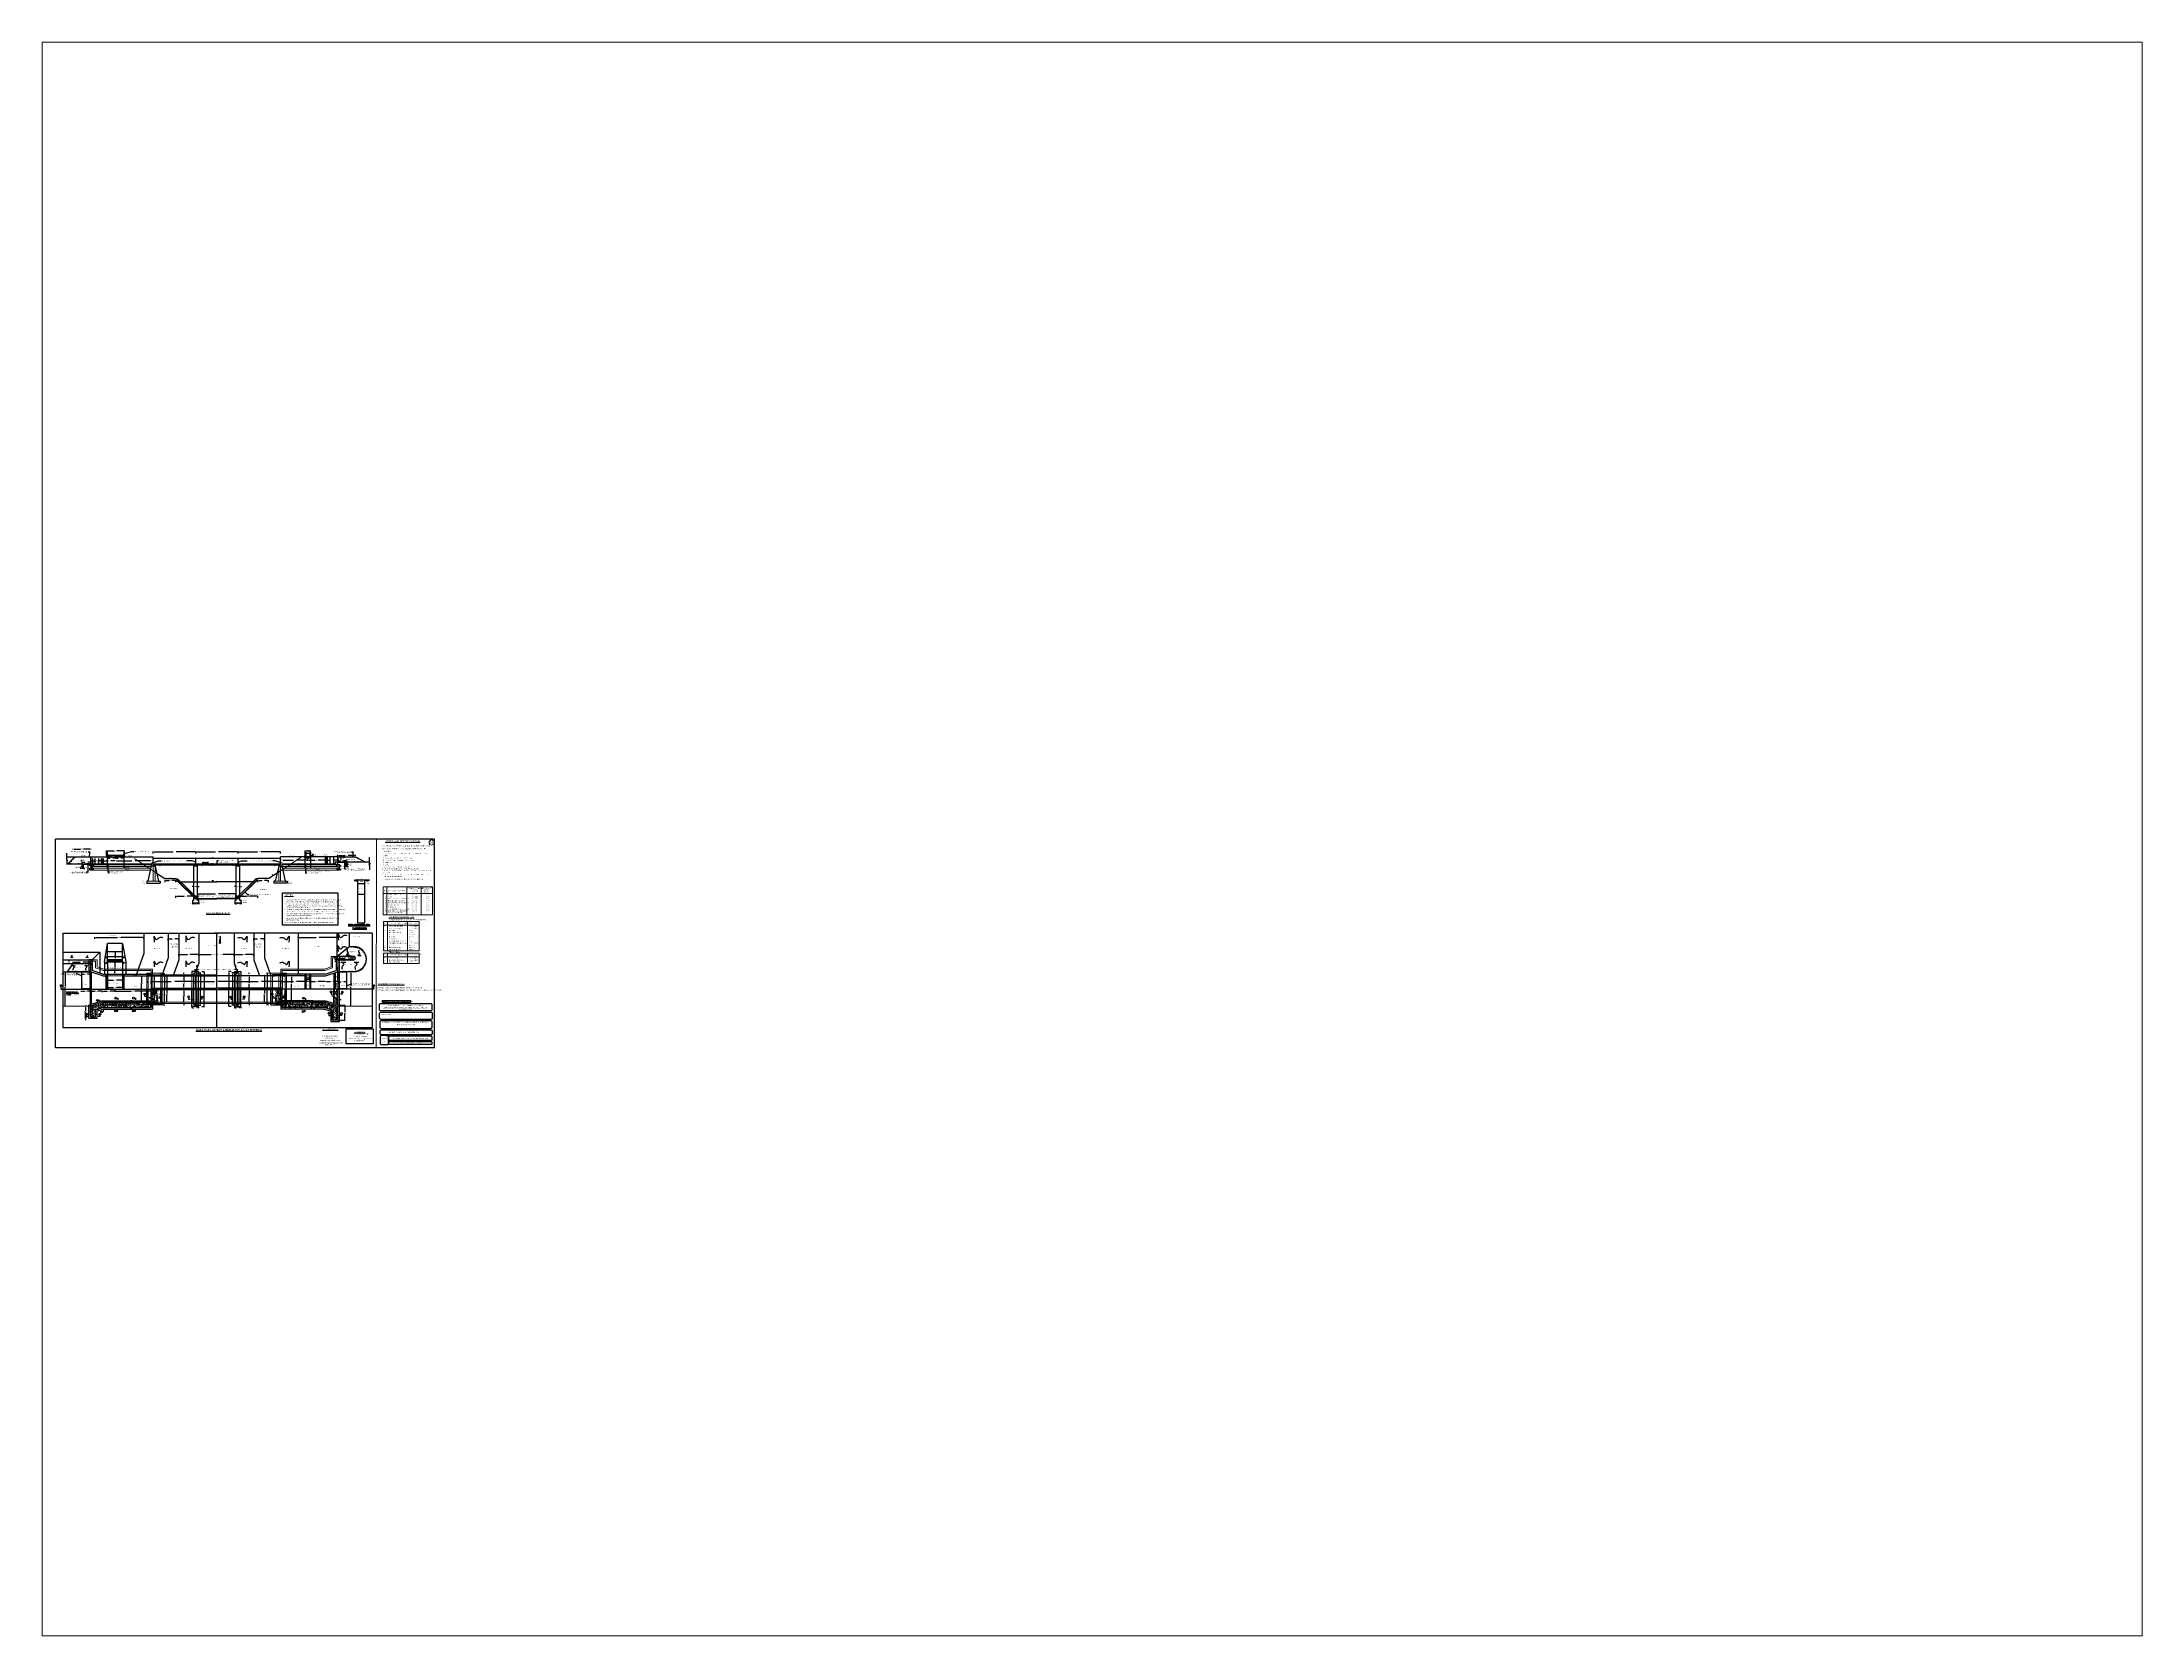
# Paper-space layout 'Layout2' of a CAD drawing. Header units: millimetres. Extents: x 26 to 231, y 20 to 176.
# The model-space entities are those that its viewports show. They can reach past a viewport. Long polylines and large blocks are cut down to what shows.
import ezdxf
from ezdxf.enums import TextEntityAlignment as Align

# ---------------------------------------------------------------- set-up
doc = ezdxf.new("R2010")
doc.units = ezdxf.units.MM
for name, pattern in [('ACAD_ISO03W100', [30, 12, -18]), ('CENTER', [2, 1.25, -0.25, 0.25, -0.25]), ('DASHED', [19.05, 12.7, -6.35])]:
    doc.linetypes.add(name, pattern=pattern)
for name, color, linetype in [('Caption', 242, 'Continuous'), ('MAIN', 7, 'Continuous'), ('SHEET', 3, 'Continuous'), ('STEEL', 5, 'Continuous'), ('TEXT_GENERAL', 4, 'Continuous')]:
    doc.layers.add(name, color=color, linetype=linetype)
doc.styles.add('ABADI', font='')
doc.styles.add('ARIAL NARROW', font='ARIALN.TTF')
doc.styles.add('arn', font='ARIALN.TTF')
doc.styles.add('CITYBLUEPR', font='cityb___.ttf')
doc.styles.add('ROMANT', font='romant')
doc.styles.add('rs', font='romans.shx', dxfattribs={"height": 1.75})
doc.styles.get("Standard").update_dxf_attribs({"font": 'times.ttf', "height": 2.5})
doc.styles.add('TNR_2.5', font='times.ttf', dxfattribs={"height": 2.5})
doc.styles.get('ABADI').set_extended_font_data('Abadi MT Condensed Light')
doc.dimstyles.new('ISO-25', dxfattribs={"dimtxt": 2.5, "dimasz": 2.5, "dimexe": 1.25, "dimexo": 0.625, "dimtad": 1, "dimlfac": 25, "dimtxsty": 'Standard', "dimcen": 2.5, "dimadec": 0, "dimazin": 0, "dimtfac": 1, "dimtmove": 0, "dimatfit": 3, "dimfxl": 1, "dimarcsym": 0})
doc.dimstyles.get("Standard").update_dxf_attribs({"dimtxt": 0.18, "dimasz": 0.18, "dimexe": 0.18, "dimexo": 0.0625, "dimgap": 0.09, "dimtad": 0, "dimtih": 1, "dimtoh": 1, "dimdec": 4, "dimzin": 0, "dimdsep": 46, "dimtxsty": 'Standard', "dimcen": 0.09, "dimadec": 0, "dimazin": 0, "dimtfac": 1, "dimtdec": 4, "dimtofl": 0, "dimtmove": 0, "dimatfit": 3, "dimfxl": 1, "dimtolj": 1, "dimtzin": 0, "dimarcsym": 0})
doc.dimstyles.new('STANDARD$7', dxfattribs={"dimtxt": 2, "dimasz": 2, "dimexe": 1.25, "dimexo": 0.625, "dimtad": 1, "dimdec": 0, "dimlfac": 0.5, "dimdsep": 46, "dimtxsty": 'Standard', "dimcen": 2.5, "dimadec": 0, "dimazin": 0, "dimtfac": 1, "dimtdec": 0, "dimtmove": 0, "dimatfit": 3, "dimfxl": 1, "dimtolj": 1, "dimtzin": 0, "dimarcsym": 0})
doc.dimstyles.new('STYLE_ESH', dxfattribs={"dimtxt": 2.5, "dimasz": 2.5, "dimexe": 1, "dimexo": 0.625, "dimtad": 0, "dimtih": 1, "dimtoh": 1, "dimdec": 0, "dimlfac": 100, "dimzin": 9, "dimdsep": 46, "dimtxsty": 'TNR_2.5', "dimcen": 2.5, "dimadec": 0, "dimazin": 2, "dimtfac": 1, "dimtdec": 0, "dimtofl": 0, "dimtmove": 2, "dimatfit": 3, "dimfxl": 1, "dimarcsym": 0})
pattern_1 = [(50, (0, 56.047), (9.109233, -0.796954), [0.9525, -10.4775]), (355, (0, 56.047), (-1.762141, 9.552832), [0.762, -8.382]), (100.451, (0.759, 55.981), (7.347125, 8.755834), [0.8095, -8.9045]), (46.1842, (0, 58.587), (13.553952, -2.102116), [1.42875, -15.71625]), (96.6356, (1.13, 58.412), (11.870212, 12.371278), [1.21425, -13.35675]), (351.184, (0, 58.587), (11.87023, 12.371256), [1.143, -12.573]), (21, (1.27, 57.952), (7.580744, -5.113276), [0.9525, -10.4775]), (326, (1.27, 57.952), (3.090101, 9.209398), [0.762, -8.382]), (71.4514, (1.902, 57.526), (10.670825, 4.096143), [0.8095, -8.9045]), (37.5, (0, 56.047), (0.1544302, 4.227752), [0, -8.2804, 0, -8.509, 0, -8.41375]), (7.5, (0, 56.047), (3.340983, 5.0090287), [0, -4.8514, 0, -8.0899, 0, -3.20675]), (327.5, (-2.832, 56.047), (6.7795298, -0.2864372), [0, -3.175, 0, -9.906, 0, -13.1445]), (317.5, (-4.102, 56.047), (7.406459, 1.2713246), [0, -4.1275, 0, -6.5786, 0, -9.3345])]

# ---------------------------------------------------------------- blocks, each defined once
blk = doc.blocks.new('*D96')
at = {"color": 0, "lineweight": -2, "transparency": 16777216}
for p, q in [((5704.4, 1192.3), (5704.4, 1197.5)), ((5706.9, 1196.5), (5728.3, 1196.5)), ((5757.9, 1196.5), (5736.6, 1196.5)), ((5760.4, 1192.3), (5760.4, 1197.5))]:
    blk.add_line(p, q, dxfattribs=at)
at = {"color": 0, "transparency": 16777216}
for points in [[(5706.9, 1196.9), (5706.9, 1196.1), (5704.4, 1196.5)], [(5757.9, 1196.9), (5757.9, 1196.1), (5760.4, 1196.5)]]:
    blk.add_solid(points, dxfattribs=at)
at = {"layer": 'Defpoints', "color": 0, "transparency": 16777216}
for p in [(5704.4, 1196.5), (5704.4, 1191.7), (5760.4, 1191.7)]:
    blk.add_point(p, dxfattribs=at)
at = {"color": 0, "transparency": 16777216, "insert": (5732.4, 1196.5), "char_height": 2.5, "attachment_point": 5, "style": 'TNR_2.5'}
blk.add_mtext('5600', dxfattribs=at)
blk = doc.blocks.new('*D97')
at = {"color": 0, "lineweight": -2, "transparency": 16777216}
for p, q in [((5674.4, 1236.5), (5674.4, 1241.7)), ((5676.9, 1240.7), (5685.3, 1240.7)), ((5701.9, 1240.7), (5693.6, 1240.7)), ((5704.4, 1236.5), (5704.4, 1241.7))]:
    blk.add_line(p, q, dxfattribs=at)
at = {"color": 0, "transparency": 16777216}
for points in [[(5676.9, 1241.1), (5676.9, 1240.3), (5674.4, 1240.7)], [(5701.9, 1241.1), (5701.9, 1240.3), (5704.4, 1240.7)]]:
    blk.add_solid(points, dxfattribs=at)
at = {"layer": 'Defpoints', "color": 0, "transparency": 16777216}
for p in [(5674.4, 1240.7), (5674.4, 1235.9), (5704.4, 1235.9)]:
    blk.add_point(p, dxfattribs=at)
at = {"color": 0, "transparency": 16777216, "insert": (5689.4, 1240.7), "char_height": 2.5, "attachment_point": 5, "style": 'TNR_2.5'}
blk.add_mtext('3000', dxfattribs=at)
blk = doc.blocks.new('*D98')
at = {"color": 0, "lineweight": -2, "transparency": 16777216}
for p, q in [((5508.2, 1322.4), (5508.2, 1326.1)), ((5510.7, 1325.1), (5529.6, 1325.1)), ((5556.7, 1325.1), (5537.9, 1325.1)), ((5559.2, 1322.4), (5559.2, 1326.1))]:
    blk.add_line(p, q, dxfattribs=at)
at = {"color": 0, "transparency": 16777216}
for points in [[(5510.7, 1325.5), (5510.7, 1324.7), (5508.2, 1325.1)], [(5556.7, 1325.5), (5556.7, 1324.7), (5559.2, 1325.1)]]:
    blk.add_solid(points, dxfattribs=at)
at = {"layer": 'Defpoints', "color": 0, "transparency": 16777216}
for p in [(5508.2, 1321.8), (5559.2, 1325.1), (5559.2, 1321.8)]:
    blk.add_point(p, dxfattribs=at)
at = {"color": 0, "transparency": 16777216, "insert": (5533.7, 1325.1), "char_height": 2.5, "attachment_point": 5, "style": 'TNR_2.5'}
blk.add_mtext('5100', dxfattribs=at)
blk = doc.blocks.new('*D99')
at = {"color": 0, "lineweight": -2, "transparency": 16777216}
for p, q in [((5533.7, 1305.3), (5533.7, 1302.8)), ((5536.2, 1303.8), (5541.3, 1303.8)), ((5554.7, 1303.8), (5549.7, 1303.8)), ((5557.2, 1305.3), (5557.2, 1302.8))]:
    blk.add_line(p, q, dxfattribs=at)
at = {"color": 0, "transparency": 16777216}
for points in [[(5536.2, 1304.2), (5536.2, 1303.4), (5533.7, 1303.8)], [(5554.7, 1304.2), (5554.7, 1303.4), (5557.2, 1303.8)]]:
    blk.add_solid(points, dxfattribs=at)
at = {"layer": 'Defpoints', "color": 0, "transparency": 16777216}
for p in [(5533.7, 1306), (5533.7, 1303.8), (5557.2, 1306)]:
    blk.add_point(p, dxfattribs=at)
at = {"color": 0, "transparency": 16777216, "insert": (5545.5, 1303.8), "char_height": 2.5, "attachment_point": 5, "style": 'TNR_2.5'}
blk.add_mtext('2350', dxfattribs=at)
blk = doc.blocks.new('*D100')
at = {"color": 0, "lineweight": -2, "transparency": 16777216}
for p, q in [((5510.2, 1305.3), (5510.2, 1302.8)), ((5512.7, 1303.8), (5517.8, 1303.8)), ((5531.2, 1303.8), (5526.2, 1303.8)), ((5533.7, 1305.3), (5533.7, 1302.8))]:
    blk.add_line(p, q, dxfattribs=at)
at = {"color": 0, "transparency": 16777216}
for points in [[(5512.7, 1304.2), (5512.7, 1303.4), (5510.2, 1303.8)], [(5531.2, 1304.2), (5531.2, 1303.4), (5533.7, 1303.8)]]:
    blk.add_solid(points, dxfattribs=at)
at = {"layer": 'Defpoints', "color": 0, "transparency": 16777216}
for p in [(5510.2, 1306), (5533.7, 1306), (5533.7, 1303.8)]:
    blk.add_point(p, dxfattribs=at)
at = {"color": 0, "transparency": 16777216, "insert": (5522, 1303.8), "char_height": 2.5, "attachment_point": 5, "style": 'TNR_2.5'}
blk.add_mtext('2350', dxfattribs=at)
blk = doc.blocks.new('*D101')
at = {"color": 0, "lineweight": -2, "transparency": 16777216}
for p, q in [((5760.4, 1190.7), (5760.4, 1197.4)), ((5762.9, 1196.4), (5768.1, 1196.4)), ((5877.9, 1196.4), (5872.8, 1196.4)), ((5880.4, 1190.7), (5880.4, 1197.4))]:
    blk.add_line(p, q, dxfattribs=at)
at = {"color": 0, "transparency": 16777216}
for points in [[(5762.9, 1196.9), (5762.9, 1196), (5760.4, 1196.4)], [(5877.9, 1196.9), (5877.9, 1196), (5880.4, 1196.4)]]:
    blk.add_solid(points, dxfattribs=at)
at = {"layer": 'Defpoints', "color": 0, "transparency": 16777216}
for p in [(5760.4, 1190.1), (5880.4, 1196.4), (5880.4, 1190.1)]:
    blk.add_point(p, dxfattribs=at)
at = {"color": 0, "transparency": 16777216, "insert": (5820.4, 1196.4), "char_height": 2.5, "attachment_point": 5, "style": 'TNR_2.5'}
blk.add_mtext('BED WIDTH AT THE LOCATION OF THE STRUCTURE = 12400', dxfattribs=at)
blk = doc.blocks.new('*D102')
at = {"color": 0, "lineweight": -2, "transparency": 16777216}
for p, q in [((5640.4, 1317.7), (5640.4, 1322.9)), ((5642.9, 1321.9), (5695.5, 1321.9)), ((5757.9, 1321.9), (5705.4, 1321.9)), ((5760.4, 1317.7), (5760.4, 1322.9))]:
    blk.add_line(p, q, dxfattribs=at)
at = {"color": 0, "transparency": 16777216}
for points in [[(5642.9, 1322.3), (5642.9, 1321.5), (5640.4, 1321.9)], [(5757.9, 1322.3), (5757.9, 1321.5), (5760.4, 1321.9)]]:
    blk.add_solid(points, dxfattribs=at)
at = {"layer": 'Defpoints', "color": 0, "transparency": 16777216}
for p in [(5640.4, 1317), (5760.4, 1321.9), (5760.4, 1317)]:
    blk.add_point(p, dxfattribs=at)
at = {"color": 0, "transparency": 16777216, "insert": (5700.4, 1321.9), "char_height": 2.5, "attachment_point": 5, "style": 'TNR_2.5'}
blk.add_mtext('12000', dxfattribs=at)
blk = doc.blocks.new('*D103')
at = {"color": 0, "lineweight": -2, "transparency": 16777216}
for p, q in [((5760.4, 1317.7), (5760.4, 1322.9)), ((5762.9, 1321.9), (5815.5, 1321.9)), ((5877.9, 1321.9), (5825.4, 1321.9)), ((5880.4, 1317.7), (5880.4, 1322.9))]:
    blk.add_line(p, q, dxfattribs=at)
at = {"color": 0, "transparency": 16777216}
for points in [[(5762.9, 1322.3), (5762.9, 1321.5), (5760.4, 1321.9)], [(5877.9, 1322.3), (5877.9, 1321.5), (5880.4, 1321.9)]]:
    blk.add_solid(points, dxfattribs=at)
at = {"layer": 'Defpoints', "color": 0, "transparency": 16777216}
for p in [(5760.4, 1317), (5880.4, 1321.9), (5880.4, 1317)]:
    blk.add_point(p, dxfattribs=at)
at = {"color": 0, "transparency": 16777216, "insert": (5820.4, 1321.9), "char_height": 2.5, "attachment_point": 5, "style": 'TNR_2.5'}
blk.add_mtext('12000', dxfattribs=at)
blk = doc.blocks.new('*D104')
at = {"color": 0, "lineweight": -2, "transparency": 16777216}
for p, q in [((5880.4, 1317.7), (5880.4, 1322.9)), ((5882.9, 1321.9), (5935.5, 1321.9)), ((5997.9, 1321.9), (5945.4, 1321.9)), ((6000.4, 1317.7), (6000.4, 1322.9))]:
    blk.add_line(p, q, dxfattribs=at)
at = {"color": 0, "transparency": 16777216}
for points in [[(5882.9, 1322.3), (5882.9, 1321.5), (5880.4, 1321.9)], [(5997.9, 1322.3), (5997.9, 1321.5), (6000.4, 1321.9)]]:
    blk.add_solid(points, dxfattribs=at)
at = {"layer": 'Defpoints', "color": 0, "transparency": 16777216}
for p in [(5880.4, 1317), (6000.4, 1321.9), (6000.4, 1317)]:
    blk.add_point(p, dxfattribs=at)
at = {"color": 0, "transparency": 16777216, "insert": (5940.4, 1321.9), "char_height": 2.5, "attachment_point": 5, "style": 'TNR_2.5'}
blk.add_mtext('12000', dxfattribs=at)
blk = doc.blocks.new('*D105')
at = {"color": 0, "lineweight": -2, "transparency": 16777216}
for p, q in [((5463.7, 1293.9), (5463.7, 1297.6)), ((5466.2, 1296.6), (5477.1, 1296.6)), ((5496.2, 1296.6), (5485.3, 1296.6)), ((5498.7, 1293.5), (5498.7, 1297.6))]:
    blk.add_line(p, q, dxfattribs=at)
at = {"color": 0, "transparency": 16777216}
for points in [[(5466.2, 1297), (5466.2, 1296.1), (5463.7, 1296.6)], [(5496.2, 1297), (5496.2, 1296.1), (5498.7, 1296.6)]]:
    blk.add_solid(points, dxfattribs=at)
at = {"layer": 'Defpoints', "color": 0, "transparency": 16777216}
for p in [(5463.7, 1293.3), (5498.7, 1296.6), (5498.7, 1292.9)]:
    blk.add_point(p, dxfattribs=at)
at = {"color": 0, "transparency": 16777216, "insert": (5481.2, 1296.6), "char_height": 2.5, "attachment_point": 5, "style": 'TNR_2.5'}
blk.add_mtext('5625', dxfattribs=at)
blk = doc.blocks.new('*D106')
at = {"color": 0, "lineweight": -2, "transparency": 16777216}
for p, q in [((5498.7, 1297.2), (5498.7, 1297.6)), ((5501.2, 1296.6), (5512, 1296.6)), ((5531.2, 1296.6), (5520.4, 1296.6)), ((5533.7, 1297.2), (5533.7, 1297.6))]:
    blk.add_line(p, q, dxfattribs=at)
at = {"color": 0, "transparency": 16777216}
for points in [[(5501.2, 1297), (5501.2, 1296.1), (5498.7, 1296.6)], [(5531.2, 1297), (5531.2, 1296.1), (5533.7, 1296.6)]]:
    blk.add_solid(points, dxfattribs=at)
at = {"layer": 'Defpoints', "color": 0, "transparency": 16777216}
for p in [(5498.7, 1296.6), (5533.7, 1296.6), (5533.7, 1296.6)]:
    blk.add_point(p, dxfattribs=at)
at = {"color": 0, "transparency": 16777216, "insert": (5516.2, 1296.6), "char_height": 2.5, "attachment_point": 5, "style": 'TNR_2.5'}
blk.add_mtext('3500', dxfattribs=at)
blk = doc.blocks.new('*D107')
at = {"color": 0, "lineweight": -2, "transparency": 16777216}
for p, q in [((5533.7, 1297.2), (5533.7, 1297.6)), ((5536.2, 1296.6), (5579.6, 1296.6)), ((5632.9, 1296.6), (5589.5, 1296.6)), ((5635.4, 1297.2), (5635.4, 1297.6))]:
    blk.add_line(p, q, dxfattribs=at)
at = {"color": 0, "transparency": 16777216}
for points in [[(5536.2, 1297), (5536.2, 1296.2), (5533.7, 1296.6)], [(5632.9, 1297), (5632.9, 1296.2), (5635.4, 1296.6)]]:
    blk.add_solid(points, dxfattribs=at)
at = {"layer": 'Defpoints', "color": 0, "transparency": 16777216}
for p in [(5533.7, 1296.6), (5635.4, 1296.6), (5635.4, 1296.6)]:
    blk.add_point(p, dxfattribs=at)
at = {"color": 0, "transparency": 16777216, "insert": (5584.6, 1296.6), "char_height": 2.5, "attachment_point": 5, "style": 'TNR_2.5'}
blk.add_mtext('10200', dxfattribs=at)
blk = doc.blocks.new('*D109')
at = {"color": 0, "lineweight": -2, "transparency": 16777216}
for p, q in [((5436.3, 1275.1), (5433.8, 1275.1)), ((5438.8, 1276.5), (5438.8, 1274.1)), ((5441.7, 1276.5), (5441.7, 1274.1)), ((5444.2, 1275.1), (5446.7, 1275.1))]:
    blk.add_line(p, q, dxfattribs=at)
at = {"color": 0, "transparency": 16777216}
for points in [[(5436.3, 1275.5), (5436.3, 1274.7), (5438.8, 1275.1)], [(5444.2, 1275.5), (5444.2, 1274.7), (5441.7, 1275.1)]]:
    blk.add_solid(points, dxfattribs=at)
at = {"layer": 'Defpoints', "color": 0, "transparency": 16777216}
for p in [(5438.8, 1277.2), (5441.7, 1277.2), (5441.7, 1275.1)]:
    blk.add_point(p, dxfattribs=at)
at = {"color": 0, "transparency": 16777216, "insert": (5440.1, 1272.5), "char_height": 2.5, "attachment_point": 5, "style": 'TNR_2.5'}
blk.add_mtext('300', dxfattribs=at)
blk = doc.blocks.new('*D111')
at = {"color": 0, "lineweight": -2, "transparency": 16777216}
for p, q in [((5461.2, 1272.9), (5458.7, 1272.9)), ((5463.7, 1273.9), (5463.7, 1271.9)), ((5466.7, 1273.9), (5466.7, 1271.9)), ((5469.2, 1272.9), (5471.7, 1272.9))]:
    blk.add_line(p, q, dxfattribs=at)
at = {"color": 0, "transparency": 16777216}
for points in [[(5461.2, 1273.3), (5461.2, 1272.5), (5463.7, 1272.9)], [(5469.2, 1273.3), (5469.2, 1272.5), (5466.7, 1272.9)]]:
    blk.add_solid(points, dxfattribs=at)
at = {"layer": 'Defpoints', "color": 0, "transparency": 16777216}
for p in [(5463.7, 1274.5), (5466.7, 1274.5), (5466.7, 1272.9)]:
    blk.add_point(p, dxfattribs=at)
at = {"color": 0, "transparency": 16777216, "insert": (5465.4, 1270.2), "char_height": 2.5, "attachment_point": 5, "style": 'TNR_2.5'}
blk.add_mtext('300', dxfattribs=at)
blk = doc.blocks.new('*D110')
at = {"color": 0, "lineweight": -2, "transparency": 16777216}
for p, q in [((5461.2, 1283.2), (5458.7, 1283.2)), ((5463.7, 1281.7), (5463.7, 1284.2)), ((5468.2, 1281.7), (5468.2, 1284.2)), ((5470.7, 1283.2), (5473.2, 1283.2))]:
    blk.add_line(p, q, dxfattribs=at)
at = {"color": 0, "transparency": 16777216}
for points in [[(5461.2, 1283.6), (5461.2, 1282.7), (5463.7, 1283.2)], [(5470.7, 1283.6), (5470.7, 1282.7), (5468.2, 1283.2)]]:
    blk.add_solid(points, dxfattribs=at)
at = {"layer": 'Defpoints', "color": 0, "transparency": 16777216}
for p in [(5463.7, 1283.2), (5463.7, 1281.1), (5468.2, 1281.1)]:
    blk.add_point(p, dxfattribs=at)
at = {"color": 0, "transparency": 16777216, "insert": (5466, 1284.7), "char_height": 2.5, "attachment_point": 5, "style": 'TNR_2.5'}
blk.add_mtext('450', dxfattribs=at)
blk = doc.blocks.new('*D108')
at = {"color": 0, "lineweight": -2, "transparency": 16777216}
for p, q in [((5438.7, 1290.5), (5438.7, 1294.1)), ((5441.2, 1293.1), (5447, 1293.1)), ((5461.2, 1293.1), (5455.4, 1293.1)), ((5463.7, 1290.5), (5463.7, 1294.1))]:
    blk.add_line(p, q, dxfattribs=at)
at = {"color": 0, "transparency": 16777216}
for points in [[(5441.2, 1293.5), (5441.2, 1292.6), (5438.7, 1293.1)], [(5461.2, 1293.5), (5461.2, 1292.6), (5463.7, 1293.1)]]:
    blk.add_solid(points, dxfattribs=at)
at = {"layer": 'Defpoints', "color": 0, "transparency": 16777216}
for p in [(5438.7, 1289.9), (5463.7, 1293.1), (5463.7, 1289.9)]:
    blk.add_point(p, dxfattribs=at)
at = {"color": 0, "transparency": 16777216, "insert": (5451.2, 1293.1), "char_height": 2.5, "attachment_point": 5, "style": 'TNR_2.5'}
blk.add_mtext('3000', dxfattribs=at)
blk = doc.blocks.new('*D112')
at = {"color": 0, "lineweight": -2, "transparency": 16777216}
for p, q in [((5413.7, 1329), (5413.7, 1330.9)), ((5416.2, 1329.9), (5434.6, 1329.9)), ((5461.2, 1329.9), (5442.9, 1329.9)), ((5463.7, 1329), (5463.7, 1330.9))]:
    blk.add_line(p, q, dxfattribs=at)
at = {"color": 0, "transparency": 16777216}
for points in [[(5416.2, 1330.4), (5416.2, 1329.5), (5413.7, 1329.9)], [(5461.2, 1330.4), (5461.2, 1329.5), (5463.7, 1329.9)]]:
    blk.add_solid(points, dxfattribs=at)
at = {"layer": 'Defpoints', "color": 0, "transparency": 16777216}
for p in [(5413.7, 1328.4), (5463.7, 1329.9), (5463.7, 1328.4)]:
    blk.add_point(p, dxfattribs=at)
at = {"color": 0, "transparency": 16777216, "insert": (5438.7, 1329.9), "char_height": 2.5, "attachment_point": 5, "style": 'TNR_2.5'}
blk.add_mtext('6000', dxfattribs=at)
blk = doc.blocks.new('*D113')
at = {"color": 0, "lineweight": -2, "transparency": 16777216}
for p, q in [((5752.9, 1224), (5750.4, 1224)), ((5755.4, 1224.6), (5755.4, 1225)), ((5765.4, 1224.6), (5765.4, 1225)), ((5767.9, 1224), (5770.4, 1224))]:
    blk.add_line(p, q, dxfattribs=at)
at = {"color": 0, "transparency": 16777216}
for points in [[(5752.9, 1224.4), (5752.9, 1223.6), (5755.4, 1224)], [(5767.9, 1224.4), (5767.9, 1223.6), (5765.4, 1224)]]:
    blk.add_solid(points, dxfattribs=at)
at = {"layer": 'Defpoints', "color": 0, "transparency": 16777216}
for p in [(5755.4, 1224), (5765.4, 1224), (5765.4, 1224)]:
    blk.add_point(p, dxfattribs=at)
at = {"color": 0, "transparency": 16777216, "insert": (5760.4, 1224), "char_height": 2.5, "attachment_point": 5, "style": 'TNR_2.5'}
blk.add_mtext('1200', dxfattribs=at)
blk = doc.blocks.new('*D114')
at = {"color": 0, "lineweight": -2, "transparency": 16777216}
for p, q in [((5872.9, 1224), (5870.4, 1224)), ((5875.4, 1224.6), (5875.4, 1225)), ((5885.4, 1224.6), (5885.4, 1225)), ((5887.9, 1224), (5890.4, 1224))]:
    blk.add_line(p, q, dxfattribs=at)
at = {"color": 0, "transparency": 16777216}
for points in [[(5872.9, 1224.4), (5872.9, 1223.6), (5875.4, 1224)], [(5887.9, 1224.4), (5887.9, 1223.6), (5885.4, 1224)]]:
    blk.add_solid(points, dxfattribs=at)
at = {"layer": 'Defpoints', "color": 0, "transparency": 16777216}
for p in [(5875.4, 1224), (5885.4, 1224), (5885.4, 1224)]:
    blk.add_point(p, dxfattribs=at)
at = {"color": 0, "transparency": 16777216, "insert": (5880.4, 1224), "char_height": 2.5, "attachment_point": 5, "style": 'TNR_2.5'}
blk.add_mtext('1200', dxfattribs=at)
blk = doc.blocks.new('*D115')
at = {"color": 0, "lineweight": -2, "transparency": 16777216}
for p, q in [((5751.4, 1177.5), (5751.4, 1173.8)), ((5753.9, 1174.8), (5756.2, 1174.8)), ((5766.9, 1174.8), (5764.7, 1174.8)), ((5769.4, 1177.5), (5769.4, 1173.8))]:
    blk.add_line(p, q, dxfattribs=at)
at = {"color": 0, "transparency": 16777216}
for points in [[(5753.9, 1175.2), (5753.9, 1174.4), (5751.4, 1174.8)], [(5766.9, 1175.2), (5766.9, 1174.4), (5769.4, 1174.8)]]:
    blk.add_solid(points, dxfattribs=at)
at = {"layer": 'Defpoints', "color": 0, "transparency": 16777216}
for p in [(5751.4, 1178.1), (5769.4, 1178.1), (5769.4, 1174.8)]:
    blk.add_point(p, dxfattribs=at)
at = {"color": 0, "transparency": 16777216, "insert": (5760.4, 1174.8), "char_height": 2.5, "attachment_point": 5, "style": 'TNR_2.5'}
blk.add_mtext('2000', dxfattribs=at)
blk = doc.blocks.new('*D116')
at = {"color": 0, "lineweight": -2, "transparency": 16777216}
for p, q in [((5871.4, 1177.5), (5871.4, 1173.8)), ((5873.9, 1174.8), (5876.2, 1174.8)), ((5886.9, 1174.8), (5884.7, 1174.8)), ((5889.4, 1177.5), (5889.4, 1173.8))]:
    blk.add_line(p, q, dxfattribs=at)
at = {"color": 0, "transparency": 16777216}
for points in [[(5873.9, 1175.2), (5873.9, 1174.4), (5871.4, 1174.8)], [(5886.9, 1175.2), (5886.9, 1174.4), (5889.4, 1174.8)]]:
    blk.add_solid(points, dxfattribs=at)
at = {"layer": 'Defpoints', "color": 0, "transparency": 16777216}
for p in [(5871.4, 1178.1), (5889.4, 1178.1), (5889.4, 1174.8)]:
    blk.add_point(p, dxfattribs=at)
at = {"color": 0, "transparency": 16777216, "insert": (5880.4, 1174.8), "char_height": 2.5, "attachment_point": 5, "style": 'TNR_2.5'}
blk.add_mtext('2000', dxfattribs=at)
blk = doc.blocks.new('*D120')
at = {"color": 0, "lineweight": -2, "transparency": 16777216}
for p, q in [((6163.1, 1294.4), (6163.1, 1297.9)), ((6165.6, 1296.9), (6171.3, 1296.9)), ((6185.4, 1296.9), (6179.7, 1296.9)), ((6187.9, 1294.4), (6187.9, 1297.9))]:
    blk.add_line(p, q, dxfattribs=at)
at = {"color": 0, "transparency": 16777216}
for points in [[(6165.6, 1297.4), (6165.6, 1296.5), (6163.1, 1296.9)], [(6185.4, 1297.4), (6185.4, 1296.5), (6187.9, 1296.9)]]:
    blk.add_solid(points, dxfattribs=at)
at = {"layer": 'Defpoints', "color": 0, "transparency": 16777216}
for p in [(6163.1, 1296.9), (6163.1, 1293.7), (6187.9, 1293.7)]:
    blk.add_point(p, dxfattribs=at)
at = {"color": 0, "transparency": 16777216, "insert": (6175.5, 1296.9), "char_height": 2.5, "attachment_point": 5, "style": 'TNR_2.5'}
blk.add_mtext('2500', dxfattribs=at)
blk = doc.blocks.new('*D117')
at = {"color": 0, "lineweight": -2, "transparency": 16777216}
for p, q in [((6160.1, 1282.8), (6157.6, 1282.8)), ((6162.6, 1281.3), (6162.6, 1283.8)), ((6167.1, 1281.3), (6167.1, 1283.8)), ((6169.6, 1282.8), (6172.1, 1282.8))]:
    blk.add_line(p, q, dxfattribs=at)
at = {"color": 0, "transparency": 16777216}
for points in [[(6160.1, 1283.2), (6160.1, 1282.4), (6162.6, 1282.8)], [(6169.6, 1283.2), (6169.6, 1282.4), (6167.1, 1282.8)]]:
    blk.add_solid(points, dxfattribs=at)
at = {"layer": 'Defpoints', "color": 0, "transparency": 16777216}
for p in [(6162.6, 1282.8), (6162.6, 1280.7), (6167.1, 1280.7)]:
    blk.add_point(p, dxfattribs=at)
at = {"color": 0, "transparency": 16777216, "insert": (6175, 1282.6), "char_height": 2.5, "attachment_point": 5, "style": 'TNR_2.5'}
blk.add_mtext('450', dxfattribs=at)
blk = doc.blocks.new('*D118')
at = {"color": 0, "lineweight": -2, "transparency": 16777216}
for p, q in [((6161.6, 1272.2), (6159.1, 1272.2)), ((6164.1, 1273.2), (6164.1, 1271.2)), ((6167.1, 1273.2), (6167.1, 1271.2)), ((6169.6, 1272.2), (6172.1, 1272.2))]:
    blk.add_line(p, q, dxfattribs=at)
at = {"color": 0, "transparency": 16777216}
for points in [[(6161.6, 1272.6), (6161.6, 1271.8), (6164.1, 1272.2)], [(6169.6, 1272.6), (6169.6, 1271.8), (6167.1, 1272.2)]]:
    blk.add_solid(points, dxfattribs=at)
at = {"layer": 'Defpoints', "color": 0, "transparency": 16777216}
for p in [(6164.1, 1273.8), (6167.1, 1273.8), (6167.1, 1272.2)]:
    blk.add_point(p, dxfattribs=at)
at = {"color": 0, "transparency": 16777216, "insert": (6165.8, 1269.5), "char_height": 2.5, "attachment_point": 5, "style": 'TNR_2.5'}
blk.add_mtext('300', dxfattribs=at)
blk = doc.blocks.new('*D119')
at = {"color": 0, "lineweight": -2, "transparency": 16777216}
for p, q in [((6182.7, 1280.7), (6180.2, 1280.7)), ((6185.2, 1282.1), (6185.2, 1279.7)), ((6188.1, 1282.1), (6188.1, 1279.7)), ((6190.6, 1280.7), (6193.1, 1280.7))]:
    blk.add_line(p, q, dxfattribs=at)
at = {"color": 0, "transparency": 16777216}
for points in [[(6182.7, 1281.2), (6182.7, 1280.3), (6185.2, 1280.7)], [(6190.6, 1281.2), (6190.6, 1280.3), (6188.1, 1280.7)]]:
    blk.add_solid(points, dxfattribs=at)
at = {"layer": 'Defpoints', "color": 0, "transparency": 16777216}
for p in [(6185.2, 1282.8), (6185.2, 1280.7), (6188.1, 1282.8)]:
    blk.add_point(p, dxfattribs=at)
at = {"color": 0, "transparency": 16777216, "insert": (6186.8, 1278.1), "char_height": 2.5, "attachment_point": 5, "style": 'TNR_2.5'}
blk.add_mtext('300', dxfattribs=at)
blk = doc.blocks.new('*D121')
at = {"color": 0, "lineweight": -2, "transparency": 16777216}
for p, q in [((6163.1, 1310.3), (6163.1, 1313.1)), ((6165.6, 1312.1), (6184, 1312.1)), ((6210.6, 1312.1), (6192.3, 1312.1)), ((6213.1, 1310.3), (6213.1, 1313.1))]:
    blk.add_line(p, q, dxfattribs=at)
at = {"color": 0, "transparency": 16777216}
for points in [[(6165.6, 1312.5), (6165.6, 1311.7), (6163.1, 1312.1)], [(6210.6, 1312.5), (6210.6, 1311.7), (6213.1, 1312.1)]]:
    blk.add_solid(points, dxfattribs=at)
at = {"layer": 'Defpoints', "color": 0, "transparency": 16777216}
for p in [(6163.1, 1309.7), (6213.1, 1312.1), (6213.1, 1309.7)]:
    blk.add_point(p, dxfattribs=at)
at = {"color": 0, "transparency": 16777216, "insert": (6188.1, 1312.1), "char_height": 2.5, "attachment_point": 5, "style": 'TNR_2.5'}
blk.add_mtext('6000', dxfattribs=at)
blk = doc.blocks.new('*D122')
at = {"color": 0, "lineweight": -2, "transparency": 16777216}
for p, q in [((6078.1, 1298.6), (6078.1, 1299.1)), ((6080.6, 1298.1), (6099, 1298.1)), ((6125.6, 1298.1), (6107.3, 1298.1)), ((6128.1, 1298.8), (6128.1, 1299.1))]:
    blk.add_line(p, q, dxfattribs=at)
at = {"color": 0, "transparency": 16777216}
for points in [[(6080.6, 1298.6), (6080.6, 1297.7), (6078.1, 1298.1)], [(6125.6, 1298.6), (6125.6, 1297.7), (6128.1, 1298.1)]]:
    blk.add_solid(points, dxfattribs=at)
at = {"layer": 'Defpoints', "color": 0, "transparency": 16777216}
for p in [(6078.1, 1298), (6128.1, 1298.1), (6128.1, 1298.1)]:
    blk.add_point(p, dxfattribs=at)
at = {"color": 0, "transparency": 16777216, "insert": (6103.1, 1298.1), "char_height": 2.5, "attachment_point": 5, "style": 'TNR_2.5'}
blk.add_mtext('5000', dxfattribs=at)
blk = doc.blocks.new('*D123')
at = {"color": 0, "lineweight": -2, "ltscale": 6, "transparency": 16777216}
for p, q in [((6070.6, 1322.1), (6070.6, 1326.2)), ((6073.1, 1325), (6083.1, 1325)), ((6085.6, 1322.1), (6085.6, 1326.2))]:
    blk.add_line(p, q, dxfattribs=at)
at = {"color": 0, "ltscale": 6, "transparency": 16777216}
for points in [[(6073.1, 1325.4), (6073.1, 1324.6), (6070.6, 1325)], [(6083.1, 1325.4), (6083.1, 1324.6), (6085.6, 1325)]]:
    blk.add_solid(points, dxfattribs=at)
at = {"layer": 'Defpoints', "color": 0, "ltscale": 6, "transparency": 16777216}
for p in [(6070.6, 1321.5), (6085.6, 1325), (6085.6, 1321.5)]:
    blk.add_point(p, dxfattribs=at)
at = {"color": 0, "ltscale": 6, "transparency": 16777216, "insert": (6078.1, 1326.9), "char_height": 2.5, "attachment_point": 5}
blk.add_mtext('1900', dxfattribs=at)
blk = doc.blocks.new('*D124')
at = {"color": 0, "lineweight": -2, "ltscale": 6, "transparency": 16777216}
for p, q in [((6072.1, 1319), (6072.1, 1319.6)), ((6074.6, 1318.4), (6081.5, 1318.4)), ((6084, 1319), (6084, 1319.6))]:
    blk.add_line(p, q, dxfattribs=at)
at = {"color": 0, "ltscale": 6, "transparency": 16777216}
for points in [[(6074.6, 1318.8), (6074.6, 1318), (6072.1, 1318.4)], [(6081.5, 1318.8), (6081.5, 1318), (6084, 1318.4)]]:
    blk.add_solid(points, dxfattribs=at)
at = {"layer": 'Defpoints', "color": 0, "ltscale": 6, "transparency": 16777216}
for p in [(6072.1, 1318.4), (6084, 1318.4), (6084, 1318.4)]:
    blk.add_point(p, dxfattribs=at)
at = {"color": 0, "ltscale": 6, "transparency": 16777216, "insert": (6078.1, 1320.3), "char_height": 2.5, "attachment_point": 5}
blk.add_mtext('1500', dxfattribs=at)
blk = doc.blocks.new('*D126')
at = {"color": 0, "lineweight": -2, "transparency": 16777216}
for p, q in [((5936.4, 1236.5), (5936.4, 1241.7)), ((5938.9, 1240.7), (5947.3, 1240.7)), ((5963.9, 1240.7), (5955.6, 1240.7)), ((5966.4, 1236.5), (5966.4, 1241.7))]:
    blk.add_line(p, q, dxfattribs=at)
at = {"color": 0, "transparency": 16777216}
for points in [[(5938.9, 1241.1), (5938.9, 1240.3), (5936.4, 1240.7)], [(5963.9, 1241.1), (5963.9, 1240.3), (5966.4, 1240.7)]]:
    blk.add_solid(points, dxfattribs=at)
at = {"layer": 'Defpoints', "color": 0, "transparency": 16777216}
for p in [(5936.4, 1235.9), (5966.4, 1240.7), (5966.4, 1235.9)]:
    blk.add_point(p, dxfattribs=at)
at = {"color": 0, "transparency": 16777216, "insert": (5951.4, 1240.7), "char_height": 2.5, "attachment_point": 5, "style": 'TNR_2.5'}
blk.add_mtext('3000', dxfattribs=at)
blk = doc.blocks.new('*D125')
at = {"color": 0, "lineweight": -2, "transparency": 16777216}
for p, q in [((5880.4, 1192.3), (5880.4, 1197.5)), ((5882.9, 1196.5), (5904.3, 1196.5)), ((5933.9, 1196.5), (5912.6, 1196.5)), ((5936.4, 1192.3), (5936.4, 1197.5))]:
    blk.add_line(p, q, dxfattribs=at)
at = {"color": 0, "transparency": 16777216}
for points in [[(5882.9, 1196.9), (5882.9, 1196.1), (5880.4, 1196.5)], [(5933.9, 1196.9), (5933.9, 1196.1), (5936.4, 1196.5)]]:
    blk.add_solid(points, dxfattribs=at)
at = {"layer": 'Defpoints', "color": 0, "transparency": 16777216}
for p in [(5880.4, 1191.7), (5936.4, 1196.5), (5936.4, 1191.7)]:
    blk.add_point(p, dxfattribs=at)
at = {"color": 0, "transparency": 16777216, "insert": (5908.4, 1196.5), "char_height": 2.5, "attachment_point": 5, "style": 'TNR_2.5'}
blk.add_mtext('5600', dxfattribs=at)
blk = doc.blocks.new('*D130')
at = {"color": 0, "lineweight": -2, "transparency": 16777216}
for p, q in [((5634, 949.3), (5634, 955.7)), ((5636.5, 954.7), (5691.5, 954.7)), ((5756.5, 954.7), (5701.4, 954.7)), ((5759, 949.3), (5759, 955.7))]:
    blk.add_line(p, q, dxfattribs=at)
at = {"color": 0, "transparency": 16777216}
for points in [[(5636.5, 955.1), (5636.5, 954.3), (5634, 954.7)], [(5756.5, 955.1), (5756.5, 954.3), (5759, 954.7)]]:
    blk.add_solid(points, dxfattribs=at)
at = {"layer": 'Defpoints', "color": 0, "transparency": 16777216}
for p in [(5759, 954.7), (5634, 948.7), (5759, 948.7)]:
    blk.add_point(p, dxfattribs=at)
at = {"color": 0, "transparency": 16777216, "insert": (5696.5, 954.7), "char_height": 2.5, "attachment_point": 5, "style": 'TNR_2.5'}
blk.add_mtext('12500', dxfattribs=at)
blk = doc.blocks.new('*D131')
at = {"color": 0, "lineweight": -2, "transparency": 16777216}
for p, q in [((5750, 883.6), (5750, 879.4)), ((5752.5, 880.4), (5754.8, 880.4)), ((5765.5, 880.4), (5763.2, 880.4)), ((5768, 883.6), (5768, 879.4))]:
    blk.add_line(p, q, dxfattribs=at)
at = {"color": 0, "transparency": 16777216}
for points in [[(5752.5, 880.8), (5752.5, 879.9), (5750, 880.4)], [(5765.5, 880.8), (5765.5, 879.9), (5768, 880.4)]]:
    blk.add_solid(points, dxfattribs=at)
at = {"layer": 'Defpoints', "color": 0, "transparency": 16777216}
for p in [(5750, 884.2), (5768, 884.2), (5768, 880.4)]:
    blk.add_point(p, dxfattribs=at)
at = {"color": 0, "transparency": 16777216, "insert": (5759, 880.4), "char_height": 2.5, "attachment_point": 5, "style": 'TNR_2.5'}
blk.add_mtext('2000', dxfattribs=at)
blk = doc.blocks.new('*D132')
at = {"color": 0, "lineweight": -2, "transparency": 16777216}
for p, q in [((5634, 913.3), (5634, 912.5)), ((5636.5, 913.5), (5639.8, 913.5)), ((5651.5, 913.5), (5648.2, 913.5)), ((5654, 914.1), (5654, 914.5))]:
    blk.add_line(p, q, dxfattribs=at)
at = {"color": 0, "transparency": 16777216}
for points in [[(5636.5, 913.9), (5636.5, 913.1), (5634, 913.5)], [(5651.5, 913.9), (5651.5, 913.1), (5654, 913.5)]]:
    blk.add_solid(points, dxfattribs=at)
at = {"layer": 'Defpoints', "color": 0, "transparency": 16777216}
for p in [(5634, 913.9), (5654, 913.5), (5654, 913.4)]:
    blk.add_point(p, dxfattribs=at)
at = {"color": 0, "transparency": 16777216, "insert": (5644, 913.5), "char_height": 2.5, "attachment_point": 5, "style": 'TNR_2.5'}
blk.add_mtext('2000', dxfattribs=at)
blk = doc.blocks.new('*D133')
at = {"color": 0, "lineweight": -2, "transparency": 16777216}
for p, q in [((5630, 911.1), (5630, 907.3)), ((5632.5, 908.3), (5639.8, 908.3)), ((5655.5, 908.3), (5648.2, 908.3)), ((5658, 910.5), (5658, 907.3))]:
    blk.add_line(p, q, dxfattribs=at)
at = {"color": 0, "transparency": 16777216}
for points in [[(5632.5, 908.7), (5632.5, 907.9), (5630, 908.3)], [(5655.5, 908.7), (5655.5, 907.9), (5658, 908.3)]]:
    blk.add_solid(points, dxfattribs=at)
at = {"layer": 'Defpoints', "color": 0, "transparency": 16777216}
for p in [(5630, 911.7), (5658, 911.1), (5658, 908.3)]:
    blk.add_point(p, dxfattribs=at)
at = {"color": 0, "transparency": 16777216, "insert": (5644, 908.3), "char_height": 2.5, "attachment_point": 5, "style": 'TNR_2.5'}
blk.add_mtext('2800', dxfattribs=at)
blk = doc.blocks.new('*D134')
at = {"color": 0, "lineweight": -2, "transparency": 16777216}
for p, q in [((5751.5, 903.3), (5749, 903.3)), ((5754, 902.7), (5754, 902.3)), ((5764, 904), (5764, 904.3)), ((5766.5, 903.3), (5769, 903.3))]:
    blk.add_line(p, q, dxfattribs=at)
at = {"color": 0, "transparency": 16777216}
for points in [[(5751.5, 903.8), (5751.5, 902.9), (5754, 903.3)], [(5766.5, 903.8), (5766.5, 902.9), (5764, 903.3)]]:
    blk.add_solid(points, dxfattribs=at)
at = {"layer": 'Defpoints', "color": 0, "transparency": 16777216}
for p in [(5754, 903.3), (5764, 903.3), (5764, 903.3)]:
    blk.add_point(p, dxfattribs=at)
at = {"color": 0, "transparency": 16777216, "insert": (5759, 903.3), "char_height": 2.5, "attachment_point": 5, "style": 'TNR_2.5'}
blk.add_mtext('1200', dxfattribs=at)
blk = doc.blocks.new('*D135')
at = {"color": 0, "lineweight": -2, "transparency": 16777216}
for p, q in [((5769, 1031.9), (5769, 1032.3)), ((5771.5, 1031.3), (5803.1, 1031.3)), ((5869.6, 1031.3), (5838, 1031.3)), ((5872.1, 1030.7), (5872.1, 1030.3))]:
    blk.add_line(p, q, dxfattribs=at)
at = {"color": 0, "transparency": 16777216}
for points in [[(5771.5, 1031.7), (5771.5, 1030.9), (5769, 1031.3)], [(5869.6, 1031.7), (5869.6, 1030.9), (5872.1, 1031.3)]]:
    blk.add_solid(points, dxfattribs=at)
at = {"layer": 'Defpoints', "color": 0, "transparency": 16777216}
for p in [(5769, 1031.3), (5872.1, 1031.3), (5872.1, 1031.3)]:
    blk.add_point(p, dxfattribs=at)
at = {"color": 0, "transparency": 16777216, "insert": (5820.6, 1031.3), "char_height": 2.5, "attachment_point": 5, "style": 'TNR_2.5'}
blk.add_mtext('BED WIDTH = 10000', dxfattribs=at)
blk = doc.blocks.new('*D137')
at = {"color": 0, "lineweight": -2, "transparency": 16777216}
for p, q in [((5683, 1071.3), (5683, 1076.5)), ((5685.5, 1075.5), (5693.8, 1075.5)), ((5710.5, 1075.5), (5702.2, 1075.5)), ((5713, 1071.3), (5713, 1076.5))]:
    blk.add_line(p, q, dxfattribs=at)
at = {"color": 0, "transparency": 16777216}
for points in [[(5685.5, 1075.9), (5685.5, 1075.1), (5683, 1075.5)], [(5710.5, 1075.9), (5710.5, 1075.1), (5713, 1075.5)]]:
    blk.add_solid(points, dxfattribs=at)
at = {"layer": 'Defpoints', "color": 0, "transparency": 16777216}
for p in [(5683, 1075.5), (5683, 1070.7), (5713, 1070.7)]:
    blk.add_point(p, dxfattribs=at)
at = {"color": 0, "transparency": 16777216, "insert": (5698, 1075.5), "char_height": 2.5, "attachment_point": 5, "style": 'TNR_2.5'}
blk.add_mtext('3000', dxfattribs=at)
blk = doc.blocks.new('*D136')
at = {"color": 0, "lineweight": -2, "transparency": 16777216}
for p, q in [((5713, 1027.1), (5713, 1032.3)), ((5715.5, 1031.3), (5736.8, 1031.3)), ((5766.5, 1031.3), (5745.1, 1031.3)), ((5769, 1027.1), (5769, 1032.3))]:
    blk.add_line(p, q, dxfattribs=at)
at = {"color": 0, "transparency": 16777216}
for points in [[(5715.5, 1031.7), (5715.5, 1030.9), (5713, 1031.3)], [(5766.5, 1031.7), (5766.5, 1030.9), (5769, 1031.3)]]:
    blk.add_solid(points, dxfattribs=at)
at = {"layer": 'Defpoints', "color": 0, "transparency": 16777216}
for p in [(5713, 1031.3), (5713, 1026.5), (5769, 1026.5)]:
    blk.add_point(p, dxfattribs=at)
at = {"color": 0, "transparency": 16777216, "insert": (5741, 1031.3), "char_height": 2.5, "attachment_point": 5, "style": 'TNR_2.5'}
blk.add_mtext('5600', dxfattribs=at)
blk = doc.blocks.new('*D138')
at = {"color": 0, "lineweight": -2, "transparency": 16777216}
for p, q in [((5759, 985.9), (5759, 990.2)), ((5761.5, 989.2), (5766.6, 989.2)), ((5876.5, 989.2), (5871.4, 989.2)), ((5879, 983.5), (5879, 990.2))]:
    blk.add_line(p, q, dxfattribs=at)
at = {"color": 0, "transparency": 16777216}
for points in [[(5761.5, 989.7), (5761.5, 988.8), (5759, 989.2)], [(5876.5, 989.7), (5876.5, 988.8), (5879, 989.2)]]:
    blk.add_solid(points, dxfattribs=at)
at = {"layer": 'Defpoints', "color": 0, "transparency": 16777216}
for p in [(5759, 985.3), (5879, 989.2), (5879, 982.9)]:
    blk.add_point(p, dxfattribs=at)
at = {"color": 0, "transparency": 16777216, "insert": (5819, 989.2), "char_height": 2.5, "attachment_point": 5, "style": 'TNR_2.5'}
blk.add_mtext('BED WIDTH AT THE LOCATION OF THE STRUCTURE = 12400', dxfattribs=at)
blk = doc.blocks.new('*D141')
at = {"color": 0, "lineweight": -2, "transparency": 16777216}
for p, q in [((5496.6, 928.6), (5496.6, 929)), ((5499.1, 928), (5510.3, 928)), ((5529.8, 928), (5518.6, 928)), ((5532.3, 928.6), (5532.3, 929))]:
    blk.add_line(p, q, dxfattribs=at)
at = {"color": 0, "transparency": 16777216}
for points in [[(5499.1, 928.5), (5499.1, 927.6), (5496.6, 928)], [(5529.8, 928.5), (5529.8, 927.6), (5532.3, 928)]]:
    blk.add_solid(points, dxfattribs=at)
at = {"layer": 'Defpoints', "color": 0, "transparency": 16777216}
for p in [(5496.6, 928), (5532.3, 928), (5532.3, 928)]:
    blk.add_point(p, dxfattribs=at)
at = {"color": 0, "transparency": 16777216, "insert": (5514.4, 928), "char_height": 2.5, "attachment_point": 5, "style": 'TNR_2.5'}
blk.add_mtext('3500', dxfattribs=at)
blk = doc.blocks.new('*D139')
at = {"color": 0, "lineweight": -2, "transparency": 16777216}
for p, q in [((5506.8, 936), (5506.8, 939.6)), ((5509.3, 938.6), (5528.1, 938.6)), ((5555.3, 938.6), (5536.4, 938.6)), ((5557.8, 936), (5557.8, 939.6))]:
    blk.add_line(p, q, dxfattribs=at)
at = {"color": 0, "transparency": 16777216}
for points in [[(5509.3, 939.1), (5509.3, 938.2), (5506.8, 938.6)], [(5555.3, 939.1), (5555.3, 938.2), (5557.8, 938.6)]]:
    blk.add_solid(points, dxfattribs=at)
at = {"layer": 'Defpoints', "color": 0, "transparency": 16777216}
for p in [(5506.8, 935.4), (5557.8, 938.6), (5557.8, 935.4)]:
    blk.add_point(p, dxfattribs=at)
at = {"color": 0, "transparency": 16777216, "insert": (5532.3, 938.6), "char_height": 2.5, "attachment_point": 5, "style": 'TNR_2.5'}
blk.add_mtext('5100', dxfattribs=at)
blk = doc.blocks.new('*D142')
at = {"color": 0, "lineweight": -2, "transparency": 16777216}
for p, q in [((5532.3, 928.7), (5532.3, 929)), ((5534.8, 928), (5578.2, 928)), ((5631.5, 928), (5588.1, 928)), ((5634, 928.7), (5634, 929))]:
    blk.add_line(p, q, dxfattribs=at)
at = {"color": 0, "transparency": 16777216}
for points in [[(5534.8, 928.5), (5534.8, 927.6), (5532.3, 928)], [(5631.5, 928.5), (5631.5, 927.6), (5634, 928)]]:
    blk.add_solid(points, dxfattribs=at)
at = {"layer": 'Defpoints', "color": 0, "transparency": 16777216}
for p in [(5532.3, 928), (5634, 928), (5634, 928)]:
    blk.add_point(p, dxfattribs=at)
at = {"color": 0, "transparency": 16777216, "insert": (5583.1, 928), "char_height": 2.5, "attachment_point": 5, "style": 'TNR_2.5'}
blk.add_mtext('10200', dxfattribs=at)
blk = doc.blocks.new('*D140')
at = {"color": 0, "lineweight": -2, "transparency": 16777216}
for p, q in [((5475, 1075.8), (5475, 1080.5)), ((5477.5, 1079.5), (5539.3, 1079.5)), ((5611, 1079.5), (5549.2, 1079.5)), ((5613.5, 1075.8), (5613.5, 1080.5))]:
    blk.add_line(p, q, dxfattribs=at)
at = {"color": 0, "transparency": 16777216}
for points in [[(5477.5, 1079.9), (5477.5, 1079.1), (5475, 1079.5)], [(5611, 1079.9), (5611, 1079.1), (5613.5, 1079.5)]]:
    blk.add_solid(points, dxfattribs=at)
at = {"layer": 'Defpoints', "color": 0, "transparency": 16777216}
for p in [(5475, 1075.2), (5613.5, 1079.5), (5613.5, 1075.2)]:
    blk.add_point(p, dxfattribs=at)
at = {"color": 0, "transparency": 16777216, "insert": (5544.2, 1079.5), "char_height": 2.5, "attachment_point": 5, "style": 'TNR_2.5'}
blk.add_mtext('14000', dxfattribs=at)
blk = doc.blocks.new('*D143')
at = {"color": 0, "lineweight": -2, "transparency": 16777216}
for p, q in [((5412.3, 1009.3), (5412.3, 1011.2)), ((5462.3, 1009.3), (5462.3, 1011.2)), ((5414.8, 1010.2), (5433.1, 1010.2)), ((5459.8, 1010.2), (5441.4, 1010.2))]:
    blk.add_line(p, q, dxfattribs=at)
at = {"color": 0, "transparency": 16777216}
for points in [[(5414.8, 1010.6), (5414.8, 1009.8), (5412.3, 1010.2)], [(5459.8, 1010.6), (5459.8, 1009.8), (5462.3, 1010.2)]]:
    blk.add_solid(points, dxfattribs=at)
at = {"layer": 'Defpoints', "color": 0, "transparency": 16777216}
for p in [(5412.3, 1008.6), (5462.3, 1010.2), (5462.3, 1008.6)]:
    blk.add_point(p, dxfattribs=at)
at = {"color": 0, "transparency": 16777216, "insert": (5437.3, 1010.2), "char_height": 2.5, "attachment_point": 5, "style": 'TNR_2.5'}
blk.add_mtext('6000', dxfattribs=at)
blk = doc.blocks.new('*D144')
at = {"color": 0, "lineweight": -2, "transparency": 16777216}
for p, q in [((5529.3, 1011.2), (5532.8, 1011.2)), ((5529.3, 976.2), (5532.8, 976.2)), ((5531.8, 1008.7), (5531.8, 995.6)), ((5531.8, 978.7), (5531.8, 991.8))]:
    blk.add_line(p, q, dxfattribs=at)
at = {"color": 0, "transparency": 16777216}
for points in [[(5531.4, 1008.7), (5532.2, 1008.7), (5531.8, 1011.2)], [(5531.4, 978.7), (5532.2, 978.7), (5531.8, 976.2)]]:
    blk.add_solid(points, dxfattribs=at)
at = {"layer": 'Defpoints', "color": 0, "transparency": 16777216}
for p in [(5528.6, 1011.2), (5531.8, 1011.2), (5528.6, 976.2)]:
    blk.add_point(p, dxfattribs=at)
at = {"color": 0, "transparency": 16777216, "insert": (5531.8, 993.7), "char_height": 2.5, "attachment_point": 5, "style": 'TNR_2.5'}
blk.add_mtext('APPROACH SLAB = 3500', dxfattribs=at)
blk = doc.blocks.new('*D145')
at = {"color": 0, "lineweight": -2, "transparency": 16777216}
for p, q in [((5462.3, 925.4), (5462.3, 929)), ((5464.8, 928), (5475.3, 928)), ((5494.1, 928), (5483.6, 928)), ((5496.6, 925.4), (5496.6, 929))]:
    blk.add_line(p, q, dxfattribs=at)
at = {"color": 0, "transparency": 16777216}
for points in [[(5464.8, 928.5), (5464.8, 927.6), (5462.3, 928)], [(5494.1, 928.5), (5494.1, 927.6), (5496.6, 928)]]:
    blk.add_solid(points, dxfattribs=at)
at = {"layer": 'Defpoints', "color": 0, "transparency": 16777216}
for p in [(5462.3, 924.8), (5496.6, 928), (5496.6, 924.8)]:
    blk.add_point(p, dxfattribs=at)
at = {"color": 0, "transparency": 16777216, "insert": (5479.4, 928), "char_height": 2.5, "attachment_point": 5, "style": 'TNR_2.5'}
blk.add_mtext('5625', dxfattribs=at)
blk = doc.blocks.new('*D146')
at = {"color": 0, "lineweight": -2, "transparency": 16777216}
for p, q in [((5437.3, 925.5), (5437.3, 929)), ((5439.8, 928), (5445.6, 928)), ((5459.8, 928), (5453.9, 928)), ((5462.3, 925.5), (5462.3, 929))]:
    blk.add_line(p, q, dxfattribs=at)
at = {"color": 0, "transparency": 16777216}
for points in [[(5439.8, 928.5), (5439.8, 927.6), (5437.3, 928)], [(5459.8, 928.5), (5459.8, 927.6), (5462.3, 928)]]:
    blk.add_solid(points, dxfattribs=at)
at = {"layer": 'Defpoints', "color": 0, "transparency": 16777216}
for p in [(5437.3, 924.8), (5462.3, 928), (5462.3, 924.8)]:
    blk.add_point(p, dxfattribs=at)
at = {"color": 0, "transparency": 16777216, "insert": (5449.8, 928), "char_height": 2.5, "attachment_point": 5, "style": 'TNR_2.5'}
blk.add_mtext('3000', dxfattribs=at)
blk = doc.blocks.new('*D147')
at = {"color": 0, "lineweight": -2, "transparency": 16777216}
for p, q in [((5466.3, 1012.5), (5464.2, 1012.5)), ((5465.2, 1015), (5465.2, 1017.5)), ((5465.2, 1004), (5465.2, 1001.5)), ((5465.8, 1006.5), (5466.2, 1006.5))]:
    blk.add_line(p, q, dxfattribs=at)
at = {"color": 0, "transparency": 16777216}
for points in [[(5464.8, 1015), (5465.6, 1015), (5465.2, 1012.5)], [(5464.8, 1004), (5465.6, 1004), (5465.2, 1006.5)]]:
    blk.add_solid(points, dxfattribs=at)
at = {"layer": 'Defpoints', "color": 0, "transparency": 16777216}
for p in [(5466.9, 1012.5), (5465.2, 1006.5), (5465.2, 1006.5)]:
    blk.add_point(p, dxfattribs=at)
at = {"color": 0, "transparency": 16777216, "insert": (5465.2, 1009.5), "char_height": 2.5, "attachment_point": 5, "style": 'TNR_2.5'}
blk.add_mtext('600', dxfattribs=at)
blk = doc.blocks.new('*D148')
at = {"color": 0, "lineweight": -2, "transparency": 16777216}
for p, q in [((5437.3, 977), (5437.3, 977.3)), ((5439.8, 976.3), (5445.6, 976.3)), ((5459.8, 976.3), (5454, 976.3)), ((5462.3, 977), (5462.3, 977.3))]:
    blk.add_line(p, q, dxfattribs=at)
at = {"color": 0, "transparency": 16777216}
for points in [[(5439.8, 976.8), (5439.8, 975.9), (5437.3, 976.3)], [(5459.8, 976.8), (5459.8, 975.9), (5462.3, 976.3)]]:
    blk.add_solid(points, dxfattribs=at)
at = {"layer": 'Defpoints', "color": 0, "transparency": 16777216}
for p in [(5437.3, 976.3), (5462.3, 976.3), (5462.3, 976.3)]:
    blk.add_point(p, dxfattribs=at)
at = {"color": 0, "transparency": 16777216, "insert": (5449.8, 976.3), "char_height": 2.5, "attachment_point": 5, "style": 'TNR_2.5'}
blk.add_mtext('3000', dxfattribs=at)
blk = doc.blocks.new('*D149')
at = {"color": 0, "lineweight": -2, "transparency": 16777216}
for p, q in [((5511, 954.8), (5511, 960.2)), ((5513.5, 959.2), (5528, 959.2)), ((5551, 959.2), (5536.5, 959.2)), ((5553.5, 954.8), (5553.5, 960.2))]:
    blk.add_line(p, q, dxfattribs=at)
at = {"color": 0, "transparency": 16777216}
for points in [[(5513.5, 959.6), (5513.5, 958.7), (5511, 959.2)], [(5551, 959.6), (5551, 958.7), (5553.5, 959.2)]]:
    blk.add_solid(points, dxfattribs=at)
at = {"layer": 'Defpoints', "color": 0, "transparency": 16777216}
for p in [(5511, 954.2), (5553.5, 959.2), (5553.5, 954.2)]:
    blk.add_point(p, dxfattribs=at)
at = {"color": 0, "transparency": 16777216, "insert": (5532.3, 959.2), "char_height": 2.5, "attachment_point": 5, "style": 'TNR_2.5'}
blk.add_mtext('4250', dxfattribs=at)
blk = doc.blocks.new('*D150')
at = {"color": 0, "lineweight": -2, "transparency": 16777216}
for p, q in [((5879, 949.3), (5879, 955.7)), ((5881.5, 954.7), (5937.3, 954.7)), ((6002.9, 954.7), (5947.2, 954.7)), ((6005.4, 949.3), (6005.4, 955.7))]:
    blk.add_line(p, q, dxfattribs=at)
at = {"color": 0, "transparency": 16777216}
for points in [[(5881.5, 955.1), (5881.5, 954.3), (5879, 954.7)], [(6002.9, 955.1), (6002.9, 954.3), (6005.4, 954.7)]]:
    blk.add_solid(points, dxfattribs=at)
at = {"layer": 'Defpoints', "color": 0, "transparency": 16777216}
for p in [(5879, 954.7), (5879, 948.7), (6005.4, 948.7)]:
    blk.add_point(p, dxfattribs=at)
at = {"color": 0, "transparency": 16777216, "insert": (5942.2, 954.7), "char_height": 2.5, "attachment_point": 5, "style": 'TNR_2.5'}
blk.add_mtext('12500', dxfattribs=at)
blk = doc.blocks.new('*D152')
at = {"color": 0, "lineweight": -2, "transparency": 16777216}
for p, q in [((5869, 1027.1), (5869, 1032.3)), ((5871.5, 1031.3), (5892.8, 1031.3)), ((5922.5, 1031.3), (5901.1, 1031.3)), ((5925, 1027.1), (5925, 1032.3))]:
    blk.add_line(p, q, dxfattribs=at)
at = {"color": 0, "transparency": 16777216}
for points in [[(5871.5, 1031.7), (5871.5, 1030.9), (5869, 1031.3)], [(5922.5, 1031.7), (5922.5, 1030.9), (5925, 1031.3)]]:
    blk.add_solid(points, dxfattribs=at)
at = {"layer": 'Defpoints', "color": 0, "transparency": 16777216}
for p in [(5869, 1026.5), (5925, 1031.3), (5925, 1026.5)]:
    blk.add_point(p, dxfattribs=at)
at = {"color": 0, "transparency": 16777216, "insert": (5897, 1031.3), "char_height": 2.5, "attachment_point": 5, "style": 'TNR_2.5'}
blk.add_mtext('5600', dxfattribs=at)
blk = doc.blocks.new('*D151')
at = {"color": 0, "lineweight": -2, "transparency": 16777216}
for p, q in [((5925, 1071.3), (5925, 1076.5)), ((5927.5, 1075.5), (5935.8, 1075.5)), ((5952.5, 1075.5), (5944.2, 1075.5)), ((5955, 1071.3), (5955, 1076.5))]:
    blk.add_line(p, q, dxfattribs=at)
at = {"color": 0, "transparency": 16777216}
for points in [[(5927.5, 1075.9), (5927.5, 1075.1), (5925, 1075.5)], [(5952.5, 1075.9), (5952.5, 1075.1), (5955, 1075.5)]]:
    blk.add_solid(points, dxfattribs=at)
at = {"layer": 'Defpoints', "color": 0, "transparency": 16777216}
for p in [(5925, 1070.7), (5955, 1075.5), (5955, 1070.7)]:
    blk.add_point(p, dxfattribs=at)
at = {"color": 0, "transparency": 16777216, "insert": (5940, 1075.5), "char_height": 2.5, "attachment_point": 5, "style": 'TNR_2.5'}
blk.add_mtext('3000', dxfattribs=at)
blk = doc.blocks.new('*D153')
at = {"color": 0, "lineweight": -2, "transparency": 16777216}
for p, q in [((5759, 955.4), (5759, 955.7)), ((5761.5, 954.7), (5814, 954.7)), ((5876.5, 954.7), (5823.9, 954.7)), ((5879, 955.4), (5879, 955.7))]:
    blk.add_line(p, q, dxfattribs=at)
at = {"color": 0, "transparency": 16777216}
for points in [[(5761.5, 955.1), (5761.5, 954.3), (5759, 954.7)], [(5876.5, 955.1), (5876.5, 954.3), (5879, 954.7)]]:
    blk.add_solid(points, dxfattribs=at)
at = {"layer": 'Defpoints', "color": 0, "transparency": 16777216}
for p in [(5759, 954.7), (5879, 954.7), (5879, 954.7)]:
    blk.add_point(p, dxfattribs=at)
at = {"color": 0, "transparency": 16777216, "insert": (5819, 954.7), "char_height": 2.5, "attachment_point": 5, "style": 'TNR_2.5'}
blk.add_mtext('12000', dxfattribs=at)
blk = doc.blocks.new('*D154')
at = {"color": 0, "lineweight": -2, "transparency": 16777216}
for p, q in [((6050.2, 1078.7), (6050.2, 1081.1)), ((6052.7, 1080.1), (6100.3, 1080.1)), ((6157.7, 1080.1), (6110.2, 1080.1)), ((6160.2, 1078.7), (6160.2, 1081.1))]:
    blk.add_line(p, q, dxfattribs=at)
at = {"color": 0, "transparency": 16777216}
for points in [[(6052.7, 1080.5), (6052.7, 1079.7), (6050.2, 1080.1)], [(6157.7, 1080.5), (6157.7, 1079.7), (6160.2, 1080.1)]]:
    blk.add_solid(points, dxfattribs=at)
at = {"layer": 'Defpoints', "color": 0, "transparency": 16777216}
for p in [(6050.2, 1078), (6160.2, 1080.1), (6160.2, 1078)]:
    blk.add_point(p, dxfattribs=at)
at = {"color": 0, "transparency": 16777216, "insert": (6105.2, 1080.1), "char_height": 2.5, "attachment_point": 5, "style": 'TNR_2.5'}
blk.add_mtext('11000', dxfattribs=at)
blk = doc.blocks.new('*D155')
at = {"color": 0, "lineweight": -2, "transparency": 16777216}
for p, q in [((6163.1, 955.1), (6163.1, 955.5)), ((6165.6, 954.5), (6171.4, 954.5)), ((6185.6, 954.5), (6179.8, 954.5)), ((6188.1, 955.1), (6188.1, 955.5))]:
    blk.add_line(p, q, dxfattribs=at)
at = {"color": 0, "transparency": 16777216}
for points in [[(6165.6, 954.9), (6165.6, 954.1), (6163.1, 954.5)], [(6185.6, 954.9), (6185.6, 954.1), (6188.1, 954.5)]]:
    blk.add_solid(points, dxfattribs=at)
at = {"layer": 'Defpoints', "color": 0, "transparency": 16777216}
for p in [(6163.1, 954.5), (6188.1, 954.5), (6188.1, 954.5)]:
    blk.add_point(p, dxfattribs=at)
at = {"color": 0, "transparency": 16777216, "insert": (6175.6, 954.5), "char_height": 2.5, "attachment_point": 5, "style": 'TNR_2.5'}
blk.add_mtext('2500', dxfattribs=at)
blk = doc.blocks.new('*D156')
at = {"color": 0, "lineweight": -2, "transparency": 16777216}
for p, q in [((6163.1, 1017.7), (6163.1, 1022)), ((6165.6, 1021), (6184, 1021)), ((6210.6, 1021), (6192.3, 1021)), ((6213.1, 1021.6), (6213.1, 1022))]:
    blk.add_line(p, q, dxfattribs=at)
at = {"color": 0, "transparency": 16777216}
for points in [[(6165.6, 1021.4), (6165.6, 1020.6), (6163.1, 1021)], [(6210.6, 1021.4), (6210.6, 1020.6), (6213.1, 1021)]]:
    blk.add_solid(points, dxfattribs=at)
at = {"layer": 'Defpoints', "color": 0, "transparency": 16777216}
for p in [(6163.1, 1017.1), (6213.1, 1021), (6213.1, 1021)]:
    blk.add_point(p, dxfattribs=at)
at = {"color": 0, "transparency": 16777216, "insert": (6188.1, 1021), "char_height": 2.5, "attachment_point": 5, "style": 'TNR_2.5'}
blk.add_mtext('5000', dxfattribs=at)
blk = doc.blocks.new('*D157')
at = {"color": 0, "lineweight": -2, "transparency": 16777216}
for p, q in [((6203.5, 1026.1), (6201.1, 1026.1)), ((6203.5, 1016.1), (6201.1, 1016.1)), ((6202.1, 1023.6), (6202.1, 1018.6))]:
    blk.add_line(p, q, dxfattribs=at)
at = {"color": 0, "transparency": 16777216}
for points in [[(6201.7, 1023.6), (6202.5, 1023.6), (6202.1, 1026.1)], [(6201.7, 1018.6), (6202.5, 1018.6), (6202.1, 1016.1)]]:
    blk.add_solid(points, dxfattribs=at)
at = {"layer": 'Defpoints', "color": 0, "transparency": 16777216}
for p in [(6202.1, 1016.1), (6204.1, 1026.1), (6204.1, 1016.1)]:
    blk.add_point(p, dxfattribs=at)
at = {"color": 0, "transparency": 16777216, "insert": (6198.2, 1021.1), "char_height": 2.5, "attachment_point": 5, "style": 'TNR_2.5'}
blk.add_mtext('1000', dxfattribs=at)
blk = doc.blocks.new('*D159')
at = {"color": 0, "lineweight": -2, "ltscale": 6, "transparency": 16777216}
for p, q in [((6072.1, 961.6), (6072.1, 962.3)), ((6074.6, 961), (6081.6, 961)), ((6084.1, 961.6), (6084.1, 962.3))]:
    blk.add_line(p, q, dxfattribs=at)
at = {"color": 0, "ltscale": 6, "transparency": 16777216}
for points in [[(6074.6, 961.4), (6074.6, 960.6), (6072.1, 961)], [(6081.6, 961.4), (6081.6, 960.6), (6084.1, 961)]]:
    blk.add_solid(points, dxfattribs=at)
at = {"layer": 'Defpoints', "color": 0, "ltscale": 6, "transparency": 16777216}
for p in [(6072.1, 961), (6084.1, 961), (6084.1, 961)]:
    blk.add_point(p, dxfattribs=at)
at = {"color": 0, "ltscale": 6, "transparency": 16777216, "insert": (6078.1, 962.9), "char_height": 2.5, "attachment_point": 5}
blk.add_mtext('1500', dxfattribs=at)
blk = doc.blocks.new('*D158')
at = {"color": 0, "lineweight": -2, "ltscale": 6, "transparency": 16777216}
for p, q in [((6070.7, 963), (6070.7, 967.1)), ((6073.2, 965.9), (6083.1, 965.9)), ((6085.6, 963), (6085.6, 967.1))]:
    blk.add_line(p, q, dxfattribs=at)
at = {"color": 0, "ltscale": 6, "transparency": 16777216}
for points in [[(6073.2, 966.3), (6073.2, 965.5), (6070.7, 965.9)], [(6083.1, 966.3), (6083.1, 965.5), (6085.6, 965.9)]]:
    blk.add_solid(points, dxfattribs=at)
at = {"layer": 'Defpoints', "color": 0, "ltscale": 6, "transparency": 16777216}
for p in [(6070.7, 962.4), (6085.6, 965.9), (6085.6, 962.4)]:
    blk.add_point(p, dxfattribs=at)
at = {"color": 0, "ltscale": 6, "transparency": 16777216, "insert": (6078.1, 967.8), "char_height": 2.5, "attachment_point": 5}
blk.add_mtext('1900', dxfattribs=at)
blk = doc.blocks.new('*D170')
at = {"color": 0, "lineweight": -2, "transparency": 16777216}
for p, q in [((6005.4, 1298.6), (6005.4, 1299)), ((6007.9, 1298), (6037.6, 1298)), ((6075.6, 1298), (6046, 1298)), ((6078.1, 1298.6), (6078.1, 1299))]:
    blk.add_line(p, q, dxfattribs=at)
at = {"color": 0, "transparency": 16777216}
for points in [[(6007.9, 1298.4), (6007.9, 1297.6), (6005.4, 1298)], [(6075.6, 1298.4), (6075.6, 1297.6), (6078.1, 1298)]]:
    blk.add_solid(points, dxfattribs=at)
at = {"layer": 'Defpoints', "color": 0, "transparency": 16777216}
for p in [(6005.4, 1298), (6005.4, 1298), (6078.1, 1298)]:
    blk.add_point(p, dxfattribs=at)
at = {"color": 0, "transparency": 16777216, "insert": (6041.8, 1298), "char_height": 2.5, "attachment_point": 5, "style": 'TNR_2.5'}
blk.add_mtext('7250', dxfattribs=at)
blk = doc.blocks.new('*D221')
at = {"color": 0, "lineweight": -2, "transparency": 16777216}
for p, q in [((5725.9, 974.2), (5725.5, 974.2)), ((5725.9, 971.2), (5725.5, 971.2)), ((5726.5, 976.7), (5726.5, 979.2)), ((5726.5, 968.7), (5726.5, 966.2))]:
    blk.add_line(p, q, dxfattribs=at)
at = {"color": 0, "transparency": 16777216}
for points in [[(5726.1, 976.7), (5726.9, 976.7), (5726.5, 974.2)], [(5726.1, 968.7), (5726.9, 968.7), (5726.5, 971.2)]]:
    blk.add_solid(points, dxfattribs=at)
at = {"layer": 'Defpoints', "color": 0, "transparency": 16777216}
for p in [(5726.5, 974.2), (5726.5, 971.2), (5726.5, 971.2)]:
    blk.add_point(p, dxfattribs=at)
at = {"color": 0, "transparency": 16777216, "insert": (5720.1, 972.7), "char_height": 2.5, "attachment_point": 5, "style": 'TNR_2.5'}
blk.add_mtext('300', dxfattribs=at)
blk = doc.blocks.new('*D222')
at = {"color": 0, "lineweight": -2, "transparency": 16777216}
for p, q in [((5725.9, 971.2), (5725.5, 971.2)), ((5726.5, 968.7), (5726.5, 952.8)), ((5725.9, 936.2), (5725.5, 936.2)), ((5726.5, 938.7), (5726.5, 949))]:
    blk.add_line(p, q, dxfattribs=at)
at = {"color": 0, "transparency": 16777216}
for points in [[(5726.1, 968.7), (5726.9, 968.7), (5726.5, 971.2)], [(5726.1, 938.7), (5726.9, 938.7), (5726.5, 936.2)]]:
    blk.add_solid(points, dxfattribs=at)
at = {"layer": 'Defpoints', "color": 0, "transparency": 16777216}
for p in [(5726.5, 971.2), (5726.5, 936.2), (5726.5, 936.2)]:
    blk.add_point(p, dxfattribs=at)
at = {"color": 0, "transparency": 16777216, "insert": (5726.3, 950.9), "char_height": 2.5, "attachment_point": 5, "style": 'TNR_2.5'}
blk.add_mtext('3500', dxfattribs=at)
blk = doc.blocks.new('*D223')
at = {"color": 0, "lineweight": -2, "transparency": 16777216}
for p, q in [((5725.9, 936.2), (5725.5, 936.2)), ((5725.9, 931.2), (5725.5, 931.2)), ((5726.5, 938.7), (5726.5, 941.2)), ((5726.5, 928.7), (5726.5, 926.2))]:
    blk.add_line(p, q, dxfattribs=at)
at = {"color": 0, "transparency": 16777216}
for points in [[(5726.1, 938.7), (5726.9, 938.7), (5726.5, 936.2)], [(5726.1, 928.7), (5726.9, 928.7), (5726.5, 931.2)]]:
    blk.add_solid(points, dxfattribs=at)
at = {"layer": 'Defpoints', "color": 0, "transparency": 16777216}
for p in [(5726.5, 936.2), (5726.5, 931.2), (5726.5, 931.2)]:
    blk.add_point(p, dxfattribs=at)
at = {"color": 0, "transparency": 16777216, "insert": (5726.5, 933.7), "char_height": 2.5, "attachment_point": 5, "style": 'TNR_2.5'}
blk.add_mtext('500', dxfattribs=at)
blk = doc.blocks.new('*D224')
at = {"color": 0, "lineweight": -2, "transparency": 16777216}
for p, q in [((5725.9, 931.2), (5725.5, 931.2)), ((5725.9, 896.2), (5725.5, 896.2)), ((5726.5, 928.7), (5726.5, 915.6)), ((5726.5, 898.7), (5726.5, 911.8))]:
    blk.add_line(p, q, dxfattribs=at)
at = {"color": 0, "transparency": 16777216}
for points in [[(5726.1, 928.7), (5726.9, 928.7), (5726.5, 931.2)], [(5726.1, 898.7), (5726.9, 898.7), (5726.5, 896.2)]]:
    blk.add_solid(points, dxfattribs=at)
at = {"layer": 'Defpoints', "color": 0, "transparency": 16777216}
for p in [(5726.5, 931.2), (5726.5, 896.2), (5726.5, 896.2)]:
    blk.add_point(p, dxfattribs=at)
at = {"color": 0, "transparency": 16777216, "insert": (5726.5, 913.7), "char_height": 2.5, "attachment_point": 5, "style": 'TNR_2.5'}
blk.add_mtext('3500', dxfattribs=at)
blk = doc.blocks.new('*D225')
at = {"color": 0, "lineweight": -2, "transparency": 16777216}
for p, q in [((5725.9, 896.2), (5725.5, 896.2)), ((5726.1, 893.2), (5725.5, 893.2)), ((5726.5, 898.7), (5726.5, 901.2)), ((5726.5, 890.7), (5726.5, 888.2))]:
    blk.add_line(p, q, dxfattribs=at)
at = {"color": 0, "transparency": 16777216}
for points in [[(5726.1, 898.7), (5726.9, 898.7), (5726.5, 896.2)], [(5726.1, 890.7), (5726.9, 890.7), (5726.5, 893.2)]]:
    blk.add_solid(points, dxfattribs=at)
at = {"layer": 'Defpoints', "color": 0, "transparency": 16777216}
for p in [(5726.5, 896.2), (5726.5, 893.2), (5726.7, 893.2)]:
    blk.add_point(p, dxfattribs=at)
at = {"color": 0, "transparency": 16777216, "insert": (5722.6, 894.7), "char_height": 2.5, "attachment_point": 5, "style": 'TNR_2.5'}
blk.add_mtext('300', dxfattribs=at)
blk = doc.blocks.new('*D226')
at = {"color": 0, "lineweight": -2, "transparency": 16777216}
for p, q in [((5678, 974.2), (5677.7, 974.2)), ((5678.7, 971.7), (5678.7, 920.8)), ((5678, 893.2), (5677.7, 893.2)), ((5678.7, 895.7), (5678.7, 917))]:
    blk.add_line(p, q, dxfattribs=at)
at = {"color": 0, "transparency": 16777216}
for points in [[(5678.2, 971.7), (5679.1, 971.7), (5678.7, 974.2)], [(5678.2, 895.7), (5679.1, 895.7), (5678.7, 893.2)]]:
    blk.add_solid(points, dxfattribs=at)
at = {"layer": 'Defpoints', "color": 0, "transparency": 16777216}
for p in [(5678.7, 974.2), (5678.7, 893.2), (5678.7, 893.2)]:
    blk.add_point(p, dxfattribs=at)
at = {"color": 0, "transparency": 16777216, "insert": (5678.3, 918.9), "char_height": 2.5, "attachment_point": 5, "style": 'TNR_2.5'}
blk.add_mtext('8100', dxfattribs=at)
blk = doc.blocks.new('*D227')
at = {"color": 0, "lineweight": -2, "transparency": 16777216}
for p, q in [((5667, 978.2), (5672.8, 978.2)), ((5671.8, 975.7), (5671.8, 935.6)), ((5671.8, 891.7), (5671.8, 931.8)), ((5667, 889.2), (5672.8, 889.2))]:
    blk.add_line(p, q, dxfattribs=at)
at = {"color": 0, "transparency": 16777216}
for points in [[(5671.4, 975.7), (5672.2, 975.7), (5671.8, 978.2)], [(5671.4, 891.7), (5672.2, 891.7), (5671.8, 889.2)]]:
    blk.add_solid(points, dxfattribs=at)
at = {"layer": 'Defpoints', "color": 0, "transparency": 16777216}
for p in [(5666.4, 978.2), (5666.4, 889.2), (5671.8, 889.2)]:
    blk.add_point(p, dxfattribs=at)
at = {"color": 0, "transparency": 16777216, "insert": (5671.8, 933.7), "char_height": 2.5, "attachment_point": 5, "style": 'TNR_2.5'}
blk.add_mtext('8900', dxfattribs=at)
blk = doc.blocks.new('*D228')
at = {"color": 0, "lineweight": -2, "transparency": 16777216}
for p, q in [((5759.6, 979.2), (5774.7, 979.2)), ((5773.7, 976.7), (5773.7, 935.6)), ((5773.7, 890.7), (5773.7, 931.8)), ((5759.6, 888.2), (5774.7, 888.2))]:
    blk.add_line(p, q, dxfattribs=at)
at = {"color": 0, "transparency": 16777216}
for points in [[(5773.3, 976.7), (5774.2, 976.7), (5773.7, 979.2)], [(5773.3, 890.7), (5774.2, 890.7), (5773.7, 888.2)]]:
    blk.add_solid(points, dxfattribs=at)
at = {"layer": 'Defpoints', "color": 0, "transparency": 16777216}
for p in [(5759, 979.2), (5759, 888.2), (5773.7, 888.2)]:
    blk.add_point(p, dxfattribs=at)
at = {"color": 0, "transparency": 16777216, "insert": (5773.7, 933.7), "char_height": 2.5, "attachment_point": 5, "style": 'TNR_2.5'}
blk.add_mtext('9100', dxfattribs=at)
blk = doc.blocks.new('*D229')
at = {"color": 0, "lineweight": -2, "transparency": 16777216}
for p, q in [((5777.4, 983.2), (5785, 983.2)), ((5784, 980.7), (5784, 935.6)), ((5784, 886.7), (5784, 931.8)), ((5777.4, 884.2), (5785, 884.2))]:
    blk.add_line(p, q, dxfattribs=at)
at = {"color": 0, "transparency": 16777216}
for points in [[(5783.6, 980.7), (5784.4, 980.7), (5784, 983.2)], [(5783.6, 886.7), (5784.4, 886.7), (5784, 884.2)]]:
    blk.add_solid(points, dxfattribs=at)
at = {"layer": 'Defpoints', "color": 0, "transparency": 16777216}
for p in [(5776.8, 983.2), (5776.8, 884.2), (5784, 884.2)]:
    blk.add_point(p, dxfattribs=at)
at = {"color": 0, "transparency": 16777216, "insert": (5784, 933.7), "char_height": 2.5, "attachment_point": 5, "style": 'TNR_2.5'}
blk.add_mtext('9900', dxfattribs=at)
blk = doc.blocks.new('*D230')
at = {"color": 0, "lineweight": -2, "transparency": 16777216}
for p, q in [((5400.7, 1016.5), (5400.3, 1016.5)), ((5401.3, 1014), (5401.3, 1012.9)), ((5400.7, 1006.5), (5400.3, 1006.5)), ((5401.3, 1009), (5401.3, 1009.1))]:
    blk.add_line(p, q, dxfattribs=at)
at = {"color": 0, "transparency": 16777216}
for points in [[(5400.9, 1014), (5401.7, 1014), (5401.3, 1016.5)], [(5400.9, 1009), (5401.7, 1009), (5401.3, 1006.5)]]:
    blk.add_solid(points, dxfattribs=at)
at = {"layer": 'Defpoints', "color": 0, "transparency": 16777216}
for p in [(5401.3, 1016.5), (5401.3, 1006.5), (5401.3, 1006.5)]:
    blk.add_point(p, dxfattribs=at)
at = {"color": 0, "transparency": 16777216, "insert": (5401.7, 1011), "char_height": 2.5, "attachment_point": 5, "style": 'TNR_2.5'}
blk.add_mtext('1000', dxfattribs=at)
blk = doc.blocks.new('*D231')
at = {"color": 0, "lineweight": -2, "transparency": 16777216}
for p, q in [((5390, 982.5), (5389.6, 982.5)), ((5390.6, 980), (5390.6, 942.8)), ((5390.6, 887.5), (5390.6, 939)), ((5390, 885), (5389.6, 885))]:
    blk.add_line(p, q, dxfattribs=at)
at = {"color": 0, "transparency": 16777216}
for points in [[(5390.2, 980), (5391, 980), (5390.6, 982.5)], [(5390.2, 887.5), (5391, 887.5), (5390.6, 885)]]:
    blk.add_solid(points, dxfattribs=at)
at = {"layer": 'Defpoints', "color": 0, "transparency": 16777216}
for p in [(5390.6, 982.5), (5390.6, 885), (5390.6, 885)]:
    blk.add_point(p, dxfattribs=at)
at = {"color": 0, "transparency": 16777216, "insert": (5390.7, 940.9), "char_height": 2.5, "attachment_point": 5, "style": 'TNR_2.5'}
blk.add_mtext('11250', dxfattribs=at)
blk = doc.blocks.new('*D232')
at = {"color": 0, "lineweight": -2, "transparency": 16777216}
for p, q in [((5606.2, 971.2), (5605.8, 971.2)), ((5606.8, 968.7), (5606.8, 951.2)), ((5606.2, 896.2), (5605.8, 896.2)), ((5606.8, 898.7), (5606.8, 947.4))]:
    blk.add_line(p, q, dxfattribs=at)
at = {"color": 0, "transparency": 16777216}
for points in [[(5606.4, 968.7), (5607.2, 968.7), (5606.8, 971.2)], [(5606.4, 898.7), (5607.2, 898.7), (5606.8, 896.2)]]:
    blk.add_solid(points, dxfattribs=at)
at = {"layer": 'Defpoints', "color": 0, "transparency": 16777216}
for p in [(5606.8, 971.2), (5606.8, 896.2), (5606.8, 896.2)]:
    blk.add_point(p, dxfattribs=at)
at = {"color": 0, "transparency": 16777216, "insert": (5606.5, 949.3), "char_height": 2.5, "attachment_point": 5, "style": 'TNR_2.5'}
blk.add_mtext('7500', dxfattribs=at)
blk = doc.blocks.new('*D233')
at = {"color": 0, "lineweight": -2, "transparency": 16777216}
for p, q in [((5585.3, 896.2), (5584.9, 896.2)), ((5585.9, 893.7), (5585.9, 890.6)), ((5585.3, 881.2), (5584.9, 881.2)), ((5585.9, 883.7), (5585.9, 886.8))]:
    blk.add_line(p, q, dxfattribs=at)
at = {"color": 0, "transparency": 16777216}
for points in [[(5585.5, 893.7), (5586.3, 893.7), (5585.9, 896.2)], [(5585.5, 883.7), (5586.3, 883.7), (5585.9, 881.2)]]:
    blk.add_solid(points, dxfattribs=at)
at = {"layer": 'Defpoints', "color": 0, "transparency": 16777216}
for p in [(5585.9, 896.2), (5585.9, 881.2), (5585.9, 881.2)]:
    blk.add_point(p, dxfattribs=at)
at = {"color": 0, "transparency": 16777216, "insert": (5585.9, 888.7), "char_height": 2.5, "attachment_point": 5, "style": 'TNR_2.5'}
blk.add_mtext('1500', dxfattribs=at)
blk = doc.blocks.new('*D234')
at = {"color": 0, "lineweight": -2, "transparency": 16777216}
for p, q in [((5580.5, 900.2), (5574.6, 900.2)), ((5575.6, 897.7), (5575.6, 890.6)), ((5580.5, 877.2), (5574.6, 877.2)), ((5575.6, 879.7), (5575.6, 886.8))]:
    blk.add_line(p, q, dxfattribs=at)
at = {"color": 0, "transparency": 16777216}
for points in [[(5575.1, 897.7), (5576, 897.7), (5575.6, 900.2)], [(5575.1, 879.7), (5576, 879.7), (5575.6, 877.2)]]:
    blk.add_solid(points, dxfattribs=at)
at = {"layer": 'Defpoints', "color": 0, "transparency": 16777216}
for p in [(5581.1, 900.2), (5575.6, 877.2), (5581.1, 877.2)]:
    blk.add_point(p, dxfattribs=at)
at = {"color": 0, "transparency": 16777216, "insert": (5575.6, 888.7), "char_height": 2.5, "attachment_point": 5, "style": 'TNR_2.5'}
blk.add_mtext('2300', dxfattribs=at)
blk = doc.blocks.new('*D235')
at = {"color": 0, "lineweight": -2, "transparency": 16777216}
for p, q in [((5462.3, 869.6), (5462.3, 870)), ((5464.8, 869), (5465.7, 869)), ((5474.8, 869), (5473.8, 869)), ((5477.3, 869.6), (5477.3, 870))]:
    blk.add_line(p, q, dxfattribs=at)
at = {"color": 0, "transparency": 16777216}
for points in [[(5464.8, 869.4), (5464.8, 868.6), (5462.3, 869)], [(5474.8, 869.4), (5474.8, 868.6), (5477.3, 869)]]:
    blk.add_solid(points, dxfattribs=at)
at = {"layer": 'Defpoints', "color": 0, "transparency": 16777216}
for p in [(5462.3, 869), (5477.3, 869), (5477.3, 869)]:
    blk.add_point(p, dxfattribs=at)
at = {"color": 0, "transparency": 16777216, "insert": (5469.8, 869), "char_height": 2.5, "attachment_point": 5, "style": 'TNR_2.5'}
blk.add_mtext('1500', dxfattribs=at)
blk = doc.blocks.new('*D236')
at = {"color": 0, "lineweight": -2, "transparency": 16777216}
for p, q in [((5458.3, 863.5), (5458.3, 863.9)), ((5460.8, 862.9), (5465.6, 862.9)), ((5478.8, 862.9), (5474, 862.9)), ((5481.3, 863.5), (5481.3, 863.9))]:
    blk.add_line(p, q, dxfattribs=at)
at = {"color": 0, "transparency": 16777216}
for points in [[(5460.8, 863.3), (5460.8, 862.5), (5458.3, 862.9)], [(5478.8, 863.3), (5478.8, 862.5), (5481.3, 862.9)]]:
    blk.add_solid(points, dxfattribs=at)
at = {"layer": 'Defpoints', "color": 0, "transparency": 16777216}
for p in [(5458.3, 862.9), (5481.3, 862.9), (5481.3, 862.9)]:
    blk.add_point(p, dxfattribs=at)
at = {"color": 0, "transparency": 16777216, "insert": (5469.8, 862.9), "char_height": 2.5, "attachment_point": 5, "style": 'TNR_2.5'}
blk.add_mtext('2300', dxfattribs=at)
blk = doc.blocks.new('*D237')
at = {"color": 0, "lineweight": -2, "transparency": 16777216}
for p, q in [((5451.9, 885), (5447.1, 885)), ((5453.1, 855), (5447.1, 855)), ((5448.1, 882.5), (5448.1, 871.9)), ((5448.1, 857.5), (5448.1, 868.1))]:
    blk.add_line(p, q, dxfattribs=at)
at = {"color": 0, "transparency": 16777216}
for points in [[(5447.7, 882.5), (5448.5, 882.5), (5448.1, 885)], [(5447.7, 857.5), (5448.5, 857.5), (5448.1, 855)]]:
    blk.add_solid(points, dxfattribs=at)
at = {"layer": 'Defpoints', "color": 0, "transparency": 16777216}
for p in [(5448.1, 855), (5452.5, 885), (5453.8, 855)]:
    blk.add_point(p, dxfattribs=at)
at = {"color": 0, "transparency": 16777216, "insert": (5448.1, 870), "char_height": 2.5, "attachment_point": 5, "style": 'TNR_2.5'}
blk.add_mtext('3820', dxfattribs=at)
blk = doc.blocks.new('*D238')
at = {"color": 0, "lineweight": -2, "transparency": 16777216}
for p, q in [((5453.8, 855), (5447.1, 855)), ((5451.8, 851), (5447.1, 851)), ((5448.1, 857.5), (5448.1, 860)), ((5448.1, 848.5), (5448.1, 846))]:
    blk.add_line(p, q, dxfattribs=at)
at = {"color": 0, "transparency": 16777216}
for points in [[(5447.7, 857.5), (5448.5, 857.5), (5448.1, 855)], [(5447.7, 848.5), (5448.5, 848.5), (5448.1, 851)]]:
    blk.add_solid(points, dxfattribs=at)
at = {"layer": 'Defpoints', "color": 0, "transparency": 16777216}
for p in [(5448.1, 851), (5452.4, 851), (5454.4, 855)]:
    blk.add_point(p, dxfattribs=at)
at = {"color": 0, "transparency": 16777216, "insert": (5448.1, 853), "char_height": 2.5, "attachment_point": 5, "style": 'TNR_2.5'}
blk.add_mtext('400', dxfattribs=at)
blk = doc.blocks.new('*D239')
at = {"color": 0, "lineweight": -2, "transparency": 16777216}
for p, q in [((6030.5, 971.2), (6030.2, 971.2)), ((6031.2, 968.7), (6031.2, 951.2)), ((6030.5, 896.2), (6030.2, 896.2)), ((6031.2, 898.7), (6031.2, 947.4))]:
    blk.add_line(p, q, dxfattribs=at)
at = {"color": 0, "transparency": 16777216}
for points in [[(6030.7, 968.7), (6031.6, 968.7), (6031.2, 971.2)], [(6030.7, 898.7), (6031.6, 898.7), (6031.2, 896.2)]]:
    blk.add_solid(points, dxfattribs=at)
at = {"layer": 'Defpoints', "color": 0, "transparency": 16777216}
for p in [(6031.2, 971.2), (6031.2, 896.2), (6031.2, 896.2)]:
    blk.add_point(p, dxfattribs=at)
at = {"color": 0, "transparency": 16777216, "insert": (6031.5, 949.3), "char_height": 2.5, "attachment_point": 5, "style": 'TNR_2.5'}
blk.add_mtext('7500', dxfattribs=at)
blk = doc.blocks.new('*D252')
at = {"color": 0, "lineweight": -2, "transparency": 16777216}
for p, q in [((5860.5, 983.2), (5852.9, 983.2)), ((5853.9, 980.7), (5853.9, 935.6)), ((5853.9, 886.7), (5853.9, 931.8)), ((5860.5, 884.2), (5852.9, 884.2))]:
    blk.add_line(p, q, dxfattribs=at)
at = {"color": 0, "transparency": 16777216}
for points in [[(5853.5, 980.7), (5854.4, 980.7), (5853.9, 983.2)], [(5853.5, 886.7), (5854.4, 886.7), (5853.9, 884.2)]]:
    blk.add_solid(points, dxfattribs=at)
at = {"layer": 'Defpoints', "color": 0, "transparency": 16777216}
for p in [(5861.1, 983.2), (5853.9, 884.2), (5861.1, 884.2)]:
    blk.add_point(p, dxfattribs=at)
at = {"color": 0, "transparency": 16777216, "insert": (5853.9, 933.7), "char_height": 2.5, "attachment_point": 5, "style": 'TNR_2.5'}
blk.add_mtext('9900', dxfattribs=at)
blk = doc.blocks.new('*D251')
at = {"color": 0, "lineweight": -2, "transparency": 16777216}
for p, q in [((5878.4, 979.2), (5863.2, 979.2)), ((5864.2, 976.7), (5864.2, 935.6)), ((5864.2, 890.7), (5864.2, 931.8)), ((5878.4, 888.2), (5863.2, 888.2))]:
    blk.add_line(p, q, dxfattribs=at)
at = {"color": 0, "transparency": 16777216}
for points in [[(5863.8, 976.7), (5864.6, 976.7), (5864.2, 979.2)], [(5863.8, 890.7), (5864.6, 890.7), (5864.2, 888.2)]]:
    blk.add_solid(points, dxfattribs=at)
at = {"layer": 'Defpoints', "color": 0, "transparency": 16777216}
for p in [(5879, 979.2), (5864.2, 888.2), (5879, 888.2)]:
    blk.add_point(p, dxfattribs=at)
at = {"color": 0, "transparency": 16777216, "insert": (5864.2, 933.7), "char_height": 2.5, "attachment_point": 5, "style": 'TNR_2.5'}
blk.add_mtext('9100', dxfattribs=at)
blk = doc.blocks.new('*D250')
at = {"color": 0, "lineweight": -2, "transparency": 16777216}
for p, q in [((5967, 978.2), (5961.3, 978.2)), ((5962.3, 975.7), (5962.3, 935.6)), ((5962.3, 891.7), (5962.3, 931.8)), ((5967, 889.2), (5961.3, 889.2))]:
    blk.add_line(p, q, dxfattribs=at)
at = {"color": 0, "transparency": 16777216}
for points in [[(5961.8, 975.7), (5962.7, 975.7), (5962.3, 978.2)], [(5961.8, 891.7), (5962.7, 891.7), (5962.3, 889.2)]]:
    blk.add_solid(points, dxfattribs=at)
at = {"layer": 'Defpoints', "color": 0, "transparency": 16777216}
for p in [(5967.7, 978.2), (5962.3, 889.2), (5967.7, 889.2)]:
    blk.add_point(p, dxfattribs=at)
at = {"color": 0, "transparency": 16777216, "insert": (5962.3, 933.7), "char_height": 2.5, "attachment_point": 5, "style": 'TNR_2.5'}
blk.add_mtext('8900', dxfattribs=at)
blk = doc.blocks.new('*D249')
at = {"color": 0, "lineweight": -2, "transparency": 16777216}
for p, q in [((5955.4, 971.7), (5955.4, 920.8)), ((5956, 974.2), (5956.4, 974.2)), ((5954.8, 893.2), (5954.4, 893.2)), ((5955.4, 895.7), (5955.4, 917))]:
    blk.add_line(p, q, dxfattribs=at)
at = {"color": 0, "transparency": 16777216}
for points in [[(5955, 971.7), (5955.8, 971.7), (5955.4, 974.2)], [(5955, 895.7), (5955.8, 895.7), (5955.4, 893.2)]]:
    blk.add_solid(points, dxfattribs=at)
at = {"layer": 'Defpoints', "color": 0, "transparency": 16777216}
for p in [(5955.4, 974.2), (5955.4, 893.2), (5955.4, 893.2)]:
    blk.add_point(p, dxfattribs=at)
at = {"color": 0, "transparency": 16777216, "insert": (5955.8, 918.9), "char_height": 2.5, "attachment_point": 5, "style": 'TNR_2.5'}
blk.add_mtext('8100', dxfattribs=at)
blk = doc.blocks.new('*D245')
at = {"color": 0, "lineweight": -2, "transparency": 16777216}
for p, q in [((5910.9, 971.2), (5910.5, 971.2)), ((5911.5, 968.7), (5911.5, 951.1)), ((5911.5, 938.7), (5911.5, 947.4)), ((5912.1, 936.2), (5912.5, 936.2))]:
    blk.add_line(p, q, dxfattribs=at)
at = {"color": 0, "transparency": 16777216}
for points in [[(5911.1, 968.7), (5911.9, 968.7), (5911.5, 971.2)], [(5911.1, 938.7), (5911.9, 938.7), (5911.5, 936.2)]]:
    blk.add_solid(points, dxfattribs=at)
at = {"layer": 'Defpoints', "color": 0, "transparency": 16777216}
for p in [(5911.5, 971.2), (5911.5, 936.2), (5911.5, 936.2)]:
    blk.add_point(p, dxfattribs=at)
at = {"color": 0, "transparency": 16777216, "insert": (5911.9, 949.2), "char_height": 2.5, "attachment_point": 5, "style": 'TNR_2.5'}
blk.add_mtext('3500', dxfattribs=at)
blk = doc.blocks.new('*D248')
at = {"color": 0, "lineweight": -2, "transparency": 16777216}
for p, q in [((5911.5, 898.7), (5911.5, 901.2)), ((5911.9, 893.2), (5912.5, 893.2)), ((5912.1, 896.2), (5912.5, 896.2)), ((5911.5, 890.7), (5911.5, 888.2))]:
    blk.add_line(p, q, dxfattribs=at)
at = {"color": 0, "transparency": 16777216}
for points in [[(5911.1, 898.7), (5911.9, 898.7), (5911.5, 896.2)], [(5911.1, 890.7), (5911.9, 890.7), (5911.5, 893.2)]]:
    blk.add_solid(points, dxfattribs=at)
at = {"layer": 'Defpoints', "color": 0, "transparency": 16777216}
for p in [(5911.3, 893.2), (5911.5, 896.2), (5911.5, 893.2)]:
    blk.add_point(p, dxfattribs=at)
at = {"color": 0, "transparency": 16777216, "insert": (5917.9, 894.7), "char_height": 2.5, "attachment_point": 5, "style": 'TNR_2.5'}
blk.add_mtext('300', dxfattribs=at)
blk = doc.blocks.new('*D247')
at = {"color": 0, "lineweight": -2, "transparency": 16777216}
for p, q in [((5911.5, 928.7), (5911.5, 915.6)), ((5911.5, 898.7), (5911.5, 911.8)), ((5912.1, 931.2), (5912.5, 931.2)), ((5912.1, 896.2), (5912.5, 896.2))]:
    blk.add_line(p, q, dxfattribs=at)
at = {"color": 0, "transparency": 16777216}
for points in [[(5911.1, 928.7), (5911.9, 928.7), (5911.5, 931.2)], [(5911.1, 898.7), (5911.9, 898.7), (5911.5, 896.2)]]:
    blk.add_solid(points, dxfattribs=at)
at = {"layer": 'Defpoints', "color": 0, "transparency": 16777216}
for p in [(5911.5, 931.2), (5911.5, 896.2), (5911.5, 896.2)]:
    blk.add_point(p, dxfattribs=at)
at = {"color": 0, "transparency": 16777216, "insert": (5911.5, 913.7), "char_height": 2.5, "attachment_point": 5, "style": 'TNR_2.5'}
blk.add_mtext('3500', dxfattribs=at)
blk = doc.blocks.new('*D246')
at = {"color": 0, "lineweight": -2, "transparency": 16777216}
for p, q in [((5911.5, 938.7), (5911.5, 941.2)), ((5911.5, 928.7), (5911.5, 926.2)), ((5912.1, 936.2), (5912.5, 936.2)), ((5912.1, 931.2), (5912.5, 931.2))]:
    blk.add_line(p, q, dxfattribs=at)
at = {"color": 0, "transparency": 16777216}
for points in [[(5911.1, 938.7), (5911.9, 938.7), (5911.5, 936.2)], [(5911.1, 928.7), (5911.9, 928.7), (5911.5, 931.2)]]:
    blk.add_solid(points, dxfattribs=at)
at = {"layer": 'Defpoints', "color": 0, "transparency": 16777216}
for p in [(5911.5, 936.2), (5911.5, 931.2), (5911.5, 931.2)]:
    blk.add_point(p, dxfattribs=at)
at = {"color": 0, "transparency": 16777216, "insert": (5911.5, 933.7), "char_height": 2.5, "attachment_point": 5, "style": 'TNR_2.5'}
blk.add_mtext('500', dxfattribs=at)
blk = doc.blocks.new('*D242')
at = {"color": 0, "lineweight": -2, "transparency": 16777216}
for p, q in [((5981.4, 910.5), (5981.4, 907.3)), ((5983.9, 908.3), (5991.2, 908.3)), ((6006.9, 908.3), (5999.7, 908.3)), ((6009.4, 911.1), (6009.4, 907.3))]:
    blk.add_line(p, q, dxfattribs=at)
at = {"color": 0, "transparency": 16777216}
for points in [[(5983.9, 908.7), (5983.9, 907.9), (5981.4, 908.3)], [(6006.9, 908.7), (6006.9, 907.9), (6009.4, 908.3)]]:
    blk.add_solid(points, dxfattribs=at)
at = {"layer": 'Defpoints', "color": 0, "transparency": 16777216}
for p in [(5981.4, 911.1), (5981.4, 908.3), (6009.4, 911.7)]:
    blk.add_point(p, dxfattribs=at)
at = {"color": 0, "transparency": 16777216, "insert": (5995.4, 908.3), "char_height": 2.5, "attachment_point": 5, "style": 'TNR_2.5'}
blk.add_mtext('2800', dxfattribs=at)
blk = doc.blocks.new('*D241')
at = {"color": 0, "lineweight": -2, "transparency": 16777216}
for p, q in [((5985.4, 914.1), (5985.4, 914.5)), ((5987.9, 913.5), (5991.2, 913.5)), ((6002.9, 913.5), (5999.7, 913.5)), ((6005.4, 913.3), (6005.4, 912.5))]:
    blk.add_line(p, q, dxfattribs=at)
at = {"color": 0, "transparency": 16777216}
for points in [[(5987.9, 913.9), (5987.9, 913.1), (5985.4, 913.5)], [(6002.9, 913.9), (6002.9, 913.1), (6005.4, 913.5)]]:
    blk.add_solid(points, dxfattribs=at)
at = {"layer": 'Defpoints', "color": 0, "transparency": 16777216}
for p in [(5985.4, 913.5), (5985.4, 913.4), (6005.4, 913.9)]:
    blk.add_point(p, dxfattribs=at)
at = {"color": 0, "transparency": 16777216, "insert": (5995.4, 913.5), "char_height": 2.5, "attachment_point": 5, "style": 'TNR_2.5'}
blk.add_mtext('2000', dxfattribs=at)
blk = doc.blocks.new('*D243')
at = {"color": 0, "lineweight": -2, "transparency": 16777216}
for p, q in [((5871.5, 903.3), (5869, 903.3)), ((5874, 904), (5874, 904.3)), ((5884, 902.7), (5884, 902.3)), ((5886.5, 903.3), (5889, 903.3))]:
    blk.add_line(p, q, dxfattribs=at)
at = {"color": 0, "transparency": 16777216}
for points in [[(5871.5, 903.8), (5871.5, 902.9), (5874, 903.3)], [(5886.5, 903.8), (5886.5, 902.9), (5884, 903.3)]]:
    blk.add_solid(points, dxfattribs=at)
at = {"layer": 'Defpoints', "color": 0, "transparency": 16777216}
for p in [(5874, 903.3), (5874, 903.3), (5884, 903.3)]:
    blk.add_point(p, dxfattribs=at)
at = {"color": 0, "transparency": 16777216, "insert": (5879, 903.3), "char_height": 2.5, "attachment_point": 5, "style": 'TNR_2.5'}
blk.add_mtext('1200', dxfattribs=at)
blk = doc.blocks.new('*D240')
at = {"color": 0, "lineweight": -2, "transparency": 16777216}
for p, q in [((5870, 883.6), (5870, 879.4)), ((5872.5, 880.4), (5874.8, 880.4)), ((5885.5, 880.4), (5883.2, 880.4)), ((5888, 883.6), (5888, 879.4))]:
    blk.add_line(p, q, dxfattribs=at)
at = {"color": 0, "transparency": 16777216}
for points in [[(5872.5, 880.8), (5872.5, 879.9), (5870, 880.4)], [(5885.5, 880.8), (5885.5, 879.9), (5888, 880.4)]]:
    blk.add_solid(points, dxfattribs=at)
at = {"layer": 'Defpoints', "color": 0, "transparency": 16777216}
for p in [(5870, 884.2), (5870, 880.4), (5888, 884.2)]:
    blk.add_point(p, dxfattribs=at)
at = {"color": 0, "transparency": 16777216, "insert": (5879, 880.4), "char_height": 2.5, "attachment_point": 5, "style": 'TNR_2.5'}
blk.add_mtext('2000', dxfattribs=at)
blk = doc.blocks.new('*D244')
at = {"color": 0, "lineweight": -2, "transparency": 16777216}
for p, q in [((5910.9, 974.2), (5910.5, 974.2)), ((5910.9, 971.2), (5910.5, 971.2)), ((5911.5, 976.7), (5911.5, 979.2)), ((5911.5, 968.7), (5911.5, 966.2))]:
    blk.add_line(p, q, dxfattribs=at)
at = {"color": 0, "transparency": 16777216}
for points in [[(5911.1, 976.7), (5911.9, 976.7), (5911.5, 974.2)], [(5911.1, 968.7), (5911.9, 968.7), (5911.5, 971.2)]]:
    blk.add_solid(points, dxfattribs=at)
at = {"layer": 'Defpoints', "color": 0, "transparency": 16777216}
for p in [(5911.5, 974.2), (5911.5, 971.2), (5911.5, 971.2)]:
    blk.add_point(p, dxfattribs=at)
at = {"color": 0, "transparency": 16777216, "insert": (5905.1, 972.7), "char_height": 2.5, "attachment_point": 5, "style": 'TNR_2.5'}
blk.add_mtext('300', dxfattribs=at)
blk = doc.blocks.new('*D255')
at = {"color": 0, "lineweight": -2, "transparency": 16777216}
for p, q in [((6005.4, 955.3), (6005.4, 955.7)), ((6007.9, 954.7), (6037.6, 954.7)), ((6075.6, 954.7), (6046, 954.7)), ((6078.1, 955.3), (6078.1, 955.7))]:
    blk.add_line(p, q, dxfattribs=at)
at = {"color": 0, "transparency": 16777216}
for points in [[(6007.9, 955.1), (6007.9, 954.3), (6005.4, 954.7)], [(6075.6, 955.1), (6075.6, 954.3), (6078.1, 954.7)]]:
    blk.add_solid(points, dxfattribs=at)
at = {"layer": 'Defpoints', "color": 0, "transparency": 16777216}
for p in [(6005.4, 954.7), (6005.4, 954.7), (6078.1, 954.7)]:
    blk.add_point(p, dxfattribs=at)
at = {"color": 0, "transparency": 16777216, "insert": (6041.8, 954.7), "char_height": 2.5, "attachment_point": 5, "style": 'TNR_2.5'}
blk.add_mtext('7250', dxfattribs=at)
blk = doc.blocks.new('*D254')
at = {"color": 0, "lineweight": -2, "transparency": 16777216}
for p, q in [((6078.1, 955.3), (6078.1, 955.9)), ((6080.6, 954.9), (6099, 954.9)), ((6125.6, 954.9), (6107.3, 954.9)), ((6128.1, 955.5), (6128.1, 955.9))]:
    blk.add_line(p, q, dxfattribs=at)
at = {"color": 0, "transparency": 16777216}
for points in [[(6080.6, 955.3), (6080.6, 954.4), (6078.1, 954.9)], [(6125.6, 955.3), (6125.6, 954.4), (6128.1, 954.9)]]:
    blk.add_solid(points, dxfattribs=at)
at = {"layer": 'Defpoints', "color": 0, "transparency": 16777216}
for p in [(6078.1, 954.7), (6128.1, 954.9), (6128.1, 954.9)]:
    blk.add_point(p, dxfattribs=at)
at = {"color": 0, "transparency": 16777216, "insert": (6103.1, 954.9), "char_height": 2.5, "attachment_point": 5, "style": 'TNR_2.5'}
blk.add_mtext('5000', dxfattribs=at)
blk = doc.blocks.new('*D253')
at = {"color": 0, "lineweight": -2, "transparency": 16777216}
for p, q in [((6128.1, 954.2), (6128.1, 953.9)), ((6130.6, 954.9), (6141.4, 954.9)), ((6160.6, 954.9), (6149.8, 954.9)), ((6163.1, 955.5), (6163.1, 955.9))]:
    blk.add_line(p, q, dxfattribs=at)
at = {"color": 0, "transparency": 16777216}
for points in [[(6130.6, 955.3), (6130.6, 954.4), (6128.1, 954.9)], [(6160.6, 955.3), (6160.6, 954.4), (6163.1, 954.9)]]:
    blk.add_solid(points, dxfattribs=at)
at = {"layer": 'Defpoints', "color": 0, "transparency": 16777216}
for p in [(6128.1, 954.9), (6163.1, 954.9), (6163.1, 954.9)]:
    blk.add_point(p, dxfattribs=at)
at = {"color": 0, "transparency": 16777216, "insert": (6145.6, 954.9), "char_height": 2.5, "attachment_point": 5, "style": 'TNR_2.5'}
blk.add_mtext('3750', dxfattribs=at)
blk = doc.blocks.new('*D256')
at = {"color": 0, "lineweight": -2, "transparency": 16777216}
for p, q in [((6156.8, 1022.1), (6153.9, 1022.1)), ((6156.8, 1016.1), (6153.9, 1016.1)), ((6154.9, 1024.6), (6154.9, 1027.1)), ((6154.9, 1013.6), (6154.9, 1011.1))]:
    blk.add_line(p, q, dxfattribs=at)
at = {"color": 0, "transparency": 16777216}
for points in [[(6154.5, 1024.6), (6155.4, 1024.6), (6154.9, 1022.1)], [(6154.5, 1013.6), (6155.4, 1013.6), (6154.9, 1016.1)]]:
    blk.add_solid(points, dxfattribs=at)
at = {"layer": 'Defpoints', "color": 0, "transparency": 16777216}
for p in [(6154.9, 1022.1), (6157.4, 1022.1), (6157.4, 1016.1)]:
    blk.add_point(p, dxfattribs=at)
at = {"color": 0, "transparency": 16777216, "insert": (6154.9, 1019.1), "char_height": 2.5, "attachment_point": 5, "style": 'TNR_2.5'}
blk.add_mtext('600', dxfattribs=at)
blk = doc.blocks.new('*D257')
at = {"color": 0, "lineweight": -2, "transparency": 16777216}
for p, q in [((6153.1, 967.2), (6150.6, 967.2)), ((6155.6, 967.8), (6155.6, 968.2)), ((6163.1, 967.8), (6163.1, 968.2)), ((6165.6, 967.2), (6168.1, 967.2))]:
    blk.add_line(p, q, dxfattribs=at)
at = {"color": 0, "transparency": 16777216}
for points in [[(6153.1, 967.6), (6153.1, 966.7), (6155.6, 967.2)], [(6165.6, 967.6), (6165.6, 966.7), (6163.1, 967.2)]]:
    blk.add_solid(points, dxfattribs=at)
at = {"layer": 'Defpoints', "color": 0, "transparency": 16777216}
for p in [(6155.6, 967.2), (6163.1, 967.2), (6163.1, 967.2)]:
    blk.add_point(p, dxfattribs=at)
at = {"color": 0, "transparency": 16777216, "insert": (6159.4, 967.2), "char_height": 2.5, "attachment_point": 5, "style": 'TNR_2.5'}
blk.add_mtext('750', dxfattribs=at)
blk = doc.blocks.new('*D258')
at = {"color": 0, "lineweight": -2, "transparency": 16777216}
for p, q in [((6198.8, 982.5), (6198.4, 982.5)), ((6199.4, 980), (6199.4, 942.8)), ((6199.4, 887.5), (6199.4, 939)), ((6198.8, 885), (6198.4, 885))]:
    blk.add_line(p, q, dxfattribs=at)
at = {"color": 0, "transparency": 16777216}
for points in [[(6199, 980), (6199.8, 980), (6199.4, 982.5)], [(6199, 887.5), (6199.8, 887.5), (6199.4, 885)]]:
    blk.add_solid(points, dxfattribs=at)
at = {"layer": 'Defpoints', "color": 0, "transparency": 16777216}
for p in [(6199.4, 982.5), (6199.4, 885), (6199.4, 885)]:
    blk.add_point(p, dxfattribs=at)
at = {"color": 0, "transparency": 16777216, "insert": (6199.5, 940.9), "char_height": 2.5, "attachment_point": 5, "style": 'TNR_2.5'}
blk.add_mtext('11250', dxfattribs=at)
blk = doc.blocks.new('*D259')
at = {"color": 0, "lineweight": -2, "transparency": 16777216}
for p, q in [((6091.6, 900.2), (6087, 900.2)), ((6088, 897.7), (6088, 890.6)), ((6091.6, 877.2), (6087, 877.2)), ((6088, 879.7), (6088, 886.8))]:
    blk.add_line(p, q, dxfattribs=at)
at = {"color": 0, "transparency": 16777216}
for points in [[(6087.5, 897.7), (6088.4, 897.7), (6088, 900.2)], [(6087.5, 879.7), (6088.4, 879.7), (6088, 877.2)]]:
    blk.add_solid(points, dxfattribs=at)
at = {"layer": 'Defpoints', "color": 0, "transparency": 16777216}
for p in [(6092.2, 900.2), (6088, 877.2), (6092.2, 877.2)]:
    blk.add_point(p, dxfattribs=at)
at = {"color": 0, "transparency": 16777216, "insert": (6088, 888.7), "char_height": 2.5, "attachment_point": 5, "style": 'TNR_2.5'}
blk.add_mtext('2300', dxfattribs=at)
blk = doc.blocks.new('*D260')
at = {"color": 0, "lineweight": -2, "transparency": 16777216}
for p, q in [((6078.6, 896.2), (6075.6, 896.2)), ((6076.6, 893.7), (6076.6, 890.6)), ((6078.6, 881.2), (6075.6, 881.2)), ((6076.6, 883.7), (6076.6, 886.8))]:
    blk.add_line(p, q, dxfattribs=at)
at = {"color": 0, "transparency": 16777216}
for points in [[(6076.2, 893.7), (6077, 893.7), (6076.6, 896.2)], [(6076.2, 883.7), (6077, 883.7), (6076.6, 881.2)]]:
    blk.add_solid(points, dxfattribs=at)
at = {"layer": 'Defpoints', "color": 0, "transparency": 16777216}
for p in [(6079.2, 896.2), (6076.6, 881.2), (6079.2, 881.2)]:
    blk.add_point(p, dxfattribs=at)
at = {"color": 0, "transparency": 16777216, "insert": (6076.6, 888.7), "char_height": 2.5, "attachment_point": 5, "style": 'TNR_2.5'}
blk.add_mtext('1500', dxfattribs=at)
blk = doc.blocks.new('*D261')
at = {"color": 0, "lineweight": -2, "transparency": 16777216}
for p, q in [((6148.1, 859.1), (6148.1, 857.4)), ((6150.6, 858.4), (6151.6, 858.4)), ((6160.6, 858.4), (6159.7, 858.4)), ((6163.1, 859.1), (6163.1, 857.4))]:
    blk.add_line(p, q, dxfattribs=at)
at = {"color": 0, "transparency": 16777216}
for points in [[(6150.6, 858.8), (6150.6, 858), (6148.1, 858.4)], [(6160.6, 858.8), (6160.6, 858), (6163.1, 858.4)]]:
    blk.add_solid(points, dxfattribs=at)
at = {"layer": 'Defpoints', "color": 0, "transparency": 16777216}
for p in [(6148.1, 859.7), (6163.1, 859.7), (6163.1, 858.4)]:
    blk.add_point(p, dxfattribs=at)
at = {"color": 0, "transparency": 16777216, "insert": (6155.6, 858.4), "char_height": 2.5, "attachment_point": 5, "style": 'TNR_2.5'}
blk.add_mtext('1500', dxfattribs=at)
blk = doc.blocks.new('*D262')
at = {"color": 0, "lineweight": -2, "transparency": 16777216}
for p, q in [((6144.1, 851.6), (6144.1, 851.3)), ((6146.6, 852.3), (6151.4, 852.3)), ((6164.6, 852.3), (6159.8, 852.3)), ((6167.1, 852.9), (6167.1, 853.3))]:
    blk.add_line(p, q, dxfattribs=at)
at = {"color": 0, "transparency": 16777216}
for points in [[(6146.6, 852.7), (6146.6, 851.9), (6144.1, 852.3)], [(6164.6, 852.7), (6164.6, 851.9), (6167.1, 852.3)]]:
    blk.add_solid(points, dxfattribs=at)
at = {"layer": 'Defpoints', "color": 0, "transparency": 16777216}
for p in [(6144.1, 852.3), (6167.1, 852.3), (6167.1, 852.3)]:
    blk.add_point(p, dxfattribs=at)
at = {"color": 0, "transparency": 16777216, "insert": (6155.6, 852.3), "char_height": 2.5, "attachment_point": 5, "style": 'TNR_2.5'}
blk.add_mtext('2300', dxfattribs=at)
blk = doc.blocks.new('*D263')
at = {"color": 0, "lineweight": -2, "transparency": 16777216}
for p, q in [((6148.6, 913.4), (6146.1, 913.4)), ((6151.1, 914), (6151.1, 914.4)), ((6163.1, 914), (6163.1, 914.4)), ((6165.6, 913.4), (6168.1, 913.4))]:
    blk.add_line(p, q, dxfattribs=at)
at = {"color": 0, "transparency": 16777216}
for points in [[(6148.6, 913.8), (6148.6, 913), (6151.1, 913.4)], [(6165.6, 913.8), (6165.6, 913), (6163.1, 913.4)]]:
    blk.add_solid(points, dxfattribs=at)
at = {"layer": 'Defpoints', "color": 0, "transparency": 16777216}
for p in [(6151.1, 913.4), (6163.1, 913.4), (6163.1, 913.4)]:
    blk.add_point(p, dxfattribs=at)
at = {"color": 0, "transparency": 16777216, "insert": (6157.1, 913.4), "char_height": 2.5, "attachment_point": 5, "style": 'TNR_2.5'}
blk.add_mtext('1200', dxfattribs=at)
blk = doc.blocks.new('*D264')
at = {"color": 0, "lineweight": -2, "transparency": 16777216}
for p, q in [((6160.6, 903.8), (6158.1, 903.8)), ((6163.1, 904.5), (6163.1, 904.8)), ((6167.1, 904.5), (6167.1, 904.8)), ((6169.6, 903.8), (6172.1, 903.8))]:
    blk.add_line(p, q, dxfattribs=at)
at = {"color": 0, "transparency": 16777216}
for points in [[(6160.6, 904.2), (6160.6, 903.4), (6163.1, 903.8)], [(6169.6, 904.2), (6169.6, 903.4), (6167.1, 903.8)]]:
    blk.add_solid(points, dxfattribs=at)
at = {"layer": 'Defpoints', "color": 0, "transparency": 16777216}
for p in [(6163.1, 903.8), (6167.1, 903.8), (6167.1, 903.8)]:
    blk.add_point(p, dxfattribs=at)
at = {"color": 0, "transparency": 16777216, "insert": (6171.4, 906.5), "char_height": 2.5, "attachment_point": 5, "style": 'TNR_2.5'}
blk.add_mtext('400', dxfattribs=at)
blk = doc.blocks.new('*D308')
at = {"color": 0, "lineweight": -2, "transparency": 16777216}
for p, q in [((5766.2, 1190.7), (5766.2, 1204.2)), ((5768.7, 1203.2), (5815.4, 1203.2)), ((5871.9, 1203.2), (5825.3, 1203.2)), ((5874.4, 1190.7), (5874.4, 1204.2))]:
    blk.add_line(p, q, dxfattribs=at)
at = {"color": 0, "transparency": 16777216}
for points in [[(5768.7, 1203.6), (5768.7, 1202.8), (5766.2, 1203.2)], [(5871.9, 1203.6), (5871.9, 1202.8), (5874.4, 1203.2)]]:
    blk.add_solid(points, dxfattribs=at)
at = {"layer": 'Defpoints', "color": 0, "transparency": 16777216}
for p in [(5766.2, 1190.1), (5874.4, 1203.2), (5874.4, 1190.1)]:
    blk.add_point(p, dxfattribs=at)
at = {"color": 0, "transparency": 16777216, "insert": (5820.3, 1203.2), "char_height": 2.5, "attachment_point": 5, "style": 'TNR_2.5'}
blk.add_mtext('10000', dxfattribs=at)
blk = doc.blocks.new('*D309')
at = {"color": 0, "lineweight": -2, "transparency": 16777216}
for p, q in [((6163.8, 845.4), (6183.8, 845.4)), ((6167.8, 887.9), (6183.8, 887.9)), ((6182.8, 885.4), (6182.8, 868.5)), ((6182.8, 847.9), (6182.8, 864.8))]:
    blk.add_line(p, q, dxfattribs=at)
at = {"color": 0, "transparency": 16777216}
for points in [[(6182.3, 885.4), (6183.2, 885.4), (6182.8, 887.9)], [(6182.3, 847.9), (6183.2, 847.9), (6182.8, 845.4)]]:
    blk.add_solid(points, dxfattribs=at)
at = {"layer": 'Defpoints', "color": 0, "transparency": 16777216}
for p in [(6163.1, 845.4), (6167.1, 887.9), (6182.8, 845.4)]:
    blk.add_point(p, dxfattribs=at)
at = {"color": 0, "transparency": 16777216, "insert": (6182.8, 866.7), "char_height": 2.5, "attachment_point": 5, "style": 'TNR_2.5'}
blk.add_mtext('4525', dxfattribs=at)

msp = doc.modelspace()

# ---------------------------------------------------------------- hatches: boundary and pattern name
h = msp.add_hatch()
h.set_pattern_fill('AR-CONC', color=0, scale=0.05, style=0)
h.set_pattern_definition([(50, (23.1656, -410.16), (9.109233, -0.796954), [0.9525, -10.4775]), (355, (23.166, -410.16), (-1.762141, 9.552832), [0.762, -8.382]), (100.451, (23.925, -410.227), (7.347125, 8.755834), [0.8095, -8.9045]), (46.1842, (23.166, -407.62), (13.553952, -2.102116), [1.42875, -15.71625]), (96.6356, (24.295, -407.795), (11.870212, 12.371278), [1.21425, -13.35675]), (351.184, (23.166, -407.62), (11.87023, 12.371256), [1.143, -12.573]), (21, (24.4356, -408.255), (7.580744, -5.113276), [0.9525, -10.4775]), (326, (24.436, -408.255), (3.090101, 9.209398), [0.762, -8.382]), (71.4514, (25.067, -408.681), (10.670825, 4.096143), [0.8095, -8.9045]), (37.5, (23.1656, -410.1602), (0.1544302, 4.227752), [0, -8.2804, 0, -8.509, 0, -8.41375]), (7.5, (23.1656, -410.16), (3.340983, 5.0090287), [0, -4.8514, 0, -8.0899, 0, -3.20675]), (327.5, (20.3335, -410.1602), (6.7795298, -0.2864372), [0, -3.175, 0, -9.906, 0, -13.1445]), (317.5, (19.0635, -410.16), (7.406459, 1.2713246), [0, -4.1275, 0, -6.5786, 0, -9.3345])])
h.paths.add_polyline_path([(5557.22311, 1307.97567), (5559.22311, 1310.27567), (5559.22311, 1311.27567), (5512.47311, 1311.27567), (5508.22311, 1311.27567), (5508.22311, 1310.27567), (5510.22311, 1307.97567)])
h.paths.add_polyline_path([(5512.47311, 1312.02567), (5512.47311, 1311.27567), (5554.97311, 1311.27567), (5554.97311, 1312.02567)])
h.paths.add_polyline_path([(5559.22311, 1321.77567), (5557.22311, 1321.77567), (5557.22311, 1314.27567), (5555.39638, 1314.27567, 0.2157371539), (5554.97311, 1313.46112), (5554.97311, 1311.27567), (5559.22311, 1311.27567)])
h.paths.add_polyline_path([(5508.22311, 1311.27567), (5512.47311, 1311.27567), (5512.47311, 1313.46112, 0.2157371539), (5512.04983, 1314.27567), (5510.22311, 1314.27567), (5510.22311, 1321.77567), (5508.22311, 1321.77567)])
h = msp.add_hatch(color=0)
h.paths.add_polyline_path([(5828.46793, 1074.24821), (5829.46793, 1076.24821), (5829.46793, 1064.24821), (5828.46793, 1062.24821), (5828.46793, 1064.24821)])
h.paths.add_polyline_path([(5829.46793, 1079.55252), (5828.46793, 1079.55252), (5829.46793, 1082.55252), (5829.46793, 1082.05252)])
h = msp.add_hatch(color=0)
h.paths.add_polyline_path([(5830.46793, 1074.24821), (5829.46793, 1076.24821), (5829.46793, 1064.24821), (5830.46793, 1062.24821), (5830.46793, 1064.24821)])
h.paths.add_polyline_path([(5829.46793, 1082.55252), (5829.46793, 1079.55252), (5830.46793, 1079.55252)])
h = msp.add_hatch()
h.set_pattern_fill('AR-CONC', color=0, scale=0.05, style=0)
h.set_pattern_definition(pattern_1)
h.paths.add_polyline_path([(5498.04557, 891.24468), (5467.26174, 881.34988), (5467.26174, 854.99468), (5477.26174, 854.99468), (5477.26174, 874.06028), (5499.61321, 881.24468), (5633.98127, 881.24468), (5633.98127, 889.24468), (5629.98127, 889.24468), (5629.98127, 891.24468)])
h.paths.add_polyline_path([(5553.51174, 896.24468), (5511.01174, 896.24468), (5497.26174, 896.24468), (5462.26174, 884.99468), (5462.26174, 860.99468), (5462.26174, 854.99468), (5467.26174, 854.99468), (5467.26174, 881.34988), (5498.04557, 891.24468), (5629.98127, 891.24468), (5629.98127, 896.24468)])
h.paths.add_polyline_path([(5465.26174, 933.74468), (5462.26174, 933.74468), (5462.26174, 908.74468), (5462.26174, 889.19624), (5465.32498, 890.18085)])
h = msp.add_hatch()
h.set_pattern_fill('AR-CONC', color=0, scale=0.05, style=0)
h.set_pattern_definition(pattern_1)
h.paths.add_polyline_path([(5643.98127, 896.24468), (5653.98127, 896.24468), (5653.98127, 931.24468), (5643.98127, 931.24468)])
h.paths.add_polyline_path([(5643.98127, 931.24468), (5638.98127, 931.24468), (5638.98127, 896.24468), (5643.98127, 896.24468)])
h.paths.add_polyline_path([(5638.98127, 931.24468), (5633.98127, 931.24468), (5633.98127, 896.24468), (5638.98127, 896.24468)])
h.paths.add_polyline_path([(5638.98127, 893.24468), (5638.98127, 896.24468), (5633.98127, 896.24468), (5633.98127, 893.24468)])
h.paths.add_polyline_path([(5638.98127, 896.24468), (5638.98127, 893.24468), (5643.98127, 893.24468), (5643.98127, 896.24468)])
h.paths.add_polyline_path([(5643.98127, 896.24468), (5643.98127, 893.24468), (5653.98127, 893.24468), (5653.98127, 896.24468)])
h.paths.add_polyline_path([(5643.98127, 931.24468), (5653.98127, 931.24468), (5653.98127, 933.74468), (5643.98127, 933.74468)])
h.paths.add_polyline_path([(5638.98127, 931.24468), (5643.98127, 931.24468), (5643.98127, 933.74468), (5638.98127, 933.74468)])
h.paths.add_polyline_path([(5638.98127, 931.24468), (5638.98127, 933.74468), (5633.98127, 933.74468), (5633.98127, 931.24468)])
h.paths.add_polyline_path([(5639.77029, 915.39131), (5648.19225, 915.39131), (5648.19225, 911.59805), (5639.77029, 911.59805)], flags=9)
h.paths.add_polyline_path([(5639.77029, 910.20549), (5648.19225, 910.20549), (5648.19225, 906.41223), (5639.77029, 906.41223)], flags=9)
h = msp.add_hatch()
h.set_pattern_fill('AR-CONC', color=0, scale=0.05, style=0)
h.set_pattern_definition([(130, (11639.424, 56.047), (-9.109233, -0.796954), [0.9525, -10.4775]), (185, (11639.424, 56.047), (1.762141, 9.552832), [0.762, -8.382]), (79.549, (11638.665, 55.981), (-7.347125, 8.755834), [0.8095, -8.9045]), (133.8158, (11639.424, 58.587), (-13.553952, -2.102116), [1.42875, -15.71625]), (83.3644, (11638.294, 58.412), (-11.870212, 12.371278), [1.21425, -13.35675]), (188.816, (11639.424, 58.587), (-11.87023, 12.371256), [1.143, -12.573]), (159, (11638.154, 57.952), (-7.580744, -5.113276), [0.9525, -10.4775]), (214, (11638.154, 57.952), (-3.090101, 9.209398), [0.762, -8.382]), (108.5486, (11637.522, 57.526), (-10.670825, 4.096143), [0.8095, -8.9045]), (142.5, (11639.424, 56.047), (-0.1544302, 4.227752), [0, -8.2804, 0, -8.509, 0, -8.41375]), (172.5, (11639.424, 56.047), (-3.340983, 5.0090287), [0, -4.8514, 0, -8.0899, 0, -3.20675]), (212.5, (11642.256, 56.047), (-6.7795298, -0.2864372), [0, -3.175, 0, -9.906, 0, -13.1445]), (222.5, (11643.526, 56.047), (-7.406459, 1.2713246), [0, -4.1275, 0, -6.5786, 0, -9.3345])])
h.paths.add_polyline_path([(5995.44263, 896.24468), (5985.44263, 896.24468), (5985.44263, 931.24468), (5995.44263, 931.24468)])
h.paths.add_polyline_path([(5995.44263, 931.24468), (6000.44263, 931.24468), (6000.44263, 896.24468), (5995.44263, 896.24468)])
h.paths.add_polyline_path([(6000.44263, 931.24468), (6005.44263, 931.24468), (6005.44263, 896.24468), (6000.44263, 896.24468)])
h.paths.add_polyline_path([(6000.44263, 893.24468), (6000.44263, 896.24468), (6005.44263, 896.24468), (6005.44263, 893.24468)])
h.paths.add_polyline_path([(6000.44263, 896.24468), (6000.44263, 893.24468), (5995.44263, 893.24468), (5995.44263, 896.24468)])
h.paths.add_polyline_path([(5995.44263, 896.24468), (5995.44263, 893.24468), (5985.44263, 893.24468), (5985.44263, 896.24468)])
h.paths.add_polyline_path([(5995.44263, 931.24468), (5985.44263, 931.24468), (5985.44263, 933.74468), (5995.44263, 933.74468)])
h.paths.add_polyline_path([(6000.44263, 931.24468), (5995.44263, 931.24468), (5995.44263, 933.74468), (6000.44263, 933.74468)])
h.paths.add_polyline_path([(6000.44263, 931.24468), (6000.44263, 933.74468), (6005.44263, 933.74468), (6005.44263, 931.24468)])
h.paths.add_polyline_path([(5999.65361, 915.39131), (5991.23166, 915.39131), (5991.23166, 911.59805), (5999.65361, 911.59805)], flags=9)
h.paths.add_polyline_path([(5999.65361, 910.20549), (5991.23166, 910.20549), (5991.23166, 906.41223), (5999.65361, 906.41223)], flags=9)
h = msp.add_hatch()
h.set_pattern_fill('AR-CONC', color=0, scale=0.05, style=0)
h.set_pattern_definition(pattern_1)
h.paths.add_polyline_path([(6148.12582, 874.06028), (6148.12582, 845.39468), (6158.12582, 845.39468), (6158.12582, 881.34988), (6127.34199, 891.24468), (6009.44263, 891.24468), (6009.44263, 889.24468), (6005.44263, 889.24468), (6005.44263, 881.24468), (6125.77435, 881.24468)])
h.paths.add_polyline_path([(6127.34199, 891.24468), (6158.12582, 881.34988), (6158.12582, 845.39468), (6163.12582, 845.39468), (6163.12582, 884.99468), (6128.12582, 896.24468), (6084.4508, 896.24468), (6009.44263, 896.24468), (6009.44263, 891.24468)])
h.paths.add_polyline_path([(6151.12582, 893.05338), (6163.12582, 889.19624), (6163.12582, 933.74468), (6151.12582, 933.74468)])

# ---------------------------------------------------------------- linework, layer by layer
at = {"color": 0}
for p, q in [((6436.08736, 1357.83356), (5363.93888, 1357.83356)), ((5363.93888, 767.83356), (5363.93888, 1357.83356)), ((5397.72311, 1287.22567), (5418.47311, 1307.97567)), ((5463.72311, 1307.97567), (5463.72311, 1274.48584)), ((5508.22311, 1321.77567), (5510.22311, 1321.77567)), ((5508.22311, 1311.27567), (5508.22311, 1321.77567)), ((5510.22311, 1321.77567), (5510.22311, 1314.27567)), ((5510.22311, 1314.27567), (5512.04983, 1314.27567)), ((5512.47311, 1313.46112), (5512.47311, 1311.27567)), ((5554.97311, 1312.02567), (5512.47311, 1312.02567)), ((5559.22311, 1311.27567), (5512.47311, 1311.27567)), ((5554.97311, 1313.46112), (5554.97311, 1311.27567)), ((5557.22311, 1314.27567), (5555.39638, 1314.27567)), ((5557.22311, 1321.77567), (5557.22311, 1314.27567)), ((5559.22311, 1321.77567), (5557.22311, 1321.77567)), ((5559.22311, 1310.27567), (5559.22311, 1321.77567)), ((6128.12582, 1307.97567), (6000.44263, 1307.97567)), ((6163.12582, 1307.97567), (6120.50278, 1307.97567)), ((6128.12582, 1286.82567), (6128.12582, 1307.97567)), ((6129.97533, 1286.47567), (6129.97533, 1307.97567)), ((6133.82847, 1286.47567), (6133.82847, 1307.97567)), ((6141.49476, 1286.47567), (6141.49476, 1307.97567)), ((6151.23504, 1286.47567), (6151.23504, 1307.97567)), ((6163.24067, 1286.47567), (6163.12582, 1307.97567)), ((6163.12582, 1307.97567), (6213.12582, 1307.97567)), ((6213.12582, 1307.97567), (6240.64255, 1292.72567)), ((6436.18376, 767.83356), (6436.18376, 1357.83356)), ((5398.57988, 1298.7625), (5394.40566, 1295.02001)), ((5394.40566, 1295.02001), (5395.57988, 1295.02001)), ((5395.57988, 1298.7625), (5395.57988, 1304.49451)), ((5395.57988, 1298.7625), (5398.57988, 1298.7625)), ((5395.57988, 1295.02001), (5395.57988, 1286.07123)), ((5635.44263, 1287.22567), (5395.57988, 1287.22567)), ((5438.72311, 1287.1529), (5438.72311, 1277.1529)), ((5441.72311, 1277.1529), (5438.72311, 1277.1529)), ((5441.72311, 1287.1529), (5441.72311, 1277.1529)), ((5635.44263, 1286.47567), (5463.72311, 1286.47567)), ((5463.72311, 1281.10497), (5463.72311, 1274.48584)), ((5463.72311, 1274.48584), (5466.72311, 1274.48584)), ((5466.72311, 1274.48584), (5468.20831, 1280.82567)), ((5635.04849, 1280.82567), (5468.20831, 1280.82567)), ((5475.34334, 1303.22567), (5475.34334, 1286.82567)), ((5485.06953, 1303.22567), (5485.06953, 1286.82567)), ((5493.23035, 1303.22567), (5493.23035, 1286.82567)), ((5496.52737, 1303.22567), (5496.52737, 1286.82567)), ((5498.72311, 1303.22567), (5498.72311, 1286.82567)), ((5625.76268, 1239.25199), (5635.44263, 1282.59028)), ((5635.44263, 1281.52567), (5635.44263, 1287.22567)), ((5645.44263, 1281.52567), (5635.44263, 1281.52567)), ((6000.44263, 1303.22567), (5640.44263, 1303.22567)), ((5640.44263, 1284.52567), (5640.44263, 1303.22567)), ((6000.44263, 1286.82567), (5640.44263, 1286.82567)), ((6000.44263, 1284.52567), (5640.44263, 1284.52567)), ((5645.44263, 1281.52567), (5655.44263, 1239.25199)), ((5652.57764, 1259.9066), (5673.42445, 1246.11567)), ((5755.44263, 1184.11567), (5755.44263, 1284.62567)), ((5765.44263, 1281.52567), (5755.44263, 1281.52567)), ((5760.44263, 1284.62567), (5760.44263, 1303.22567)), ((5760.44263, 1284.62567), (5760.44263, 1292.22567)), ((5765.44263, 1184.11567), (5765.44263, 1284.62567)), ((5875.44263, 1184.11567), (5875.44263, 1284.62567)), ((5885.44263, 1281.52567), (5875.44263, 1281.52567)), ((5880.44263, 1284.62567), (5880.44263, 1303.22567)), ((5880.44263, 1285.12567), (5880.44263, 1292.22567)), ((5885.44263, 1184.11567), (5885.44263, 1284.62567)), ((5994.23182, 1263.82567), (5967.46082, 1246.11567)), ((5995.44263, 1281.52567), (5985.44263, 1239.25199)), ((5995.44263, 1281.52567), (6005.44263, 1281.52567)), ((6005.44263, 1277.22567), (6005.44263, 1287.22567)), ((6153.48582, 1287.22567), (6005.44263, 1287.22567)), ((6163.12582, 1286.47567), (6005.44263, 1286.47567)), ((6015.12258, 1239.25199), (6005.44263, 1282.59028)), ((6162.62582, 1280.47567), (6005.44263, 1280.47567)), ((6078.13771, 1296.72567), (6078.13771, 1299.97567)), ((6128.12582, 1297.51514), (6128.12582, 1297.14014)), ((6130.62582, 1298.14014), (6141.44999, 1298.14014)), ((6160.62582, 1298.14014), (6149.80164, 1298.14014)), ((6156.12582, 1292.72567), (6153.12582, 1286.47567)), ((6252.13579, 1292.72567), (6156.12582, 1292.72567)), ((6162.62582, 1280.47567), (6164.12582, 1274.47567)), ((6163.12582, 1298.76514), (6163.12582, 1299.14014)), ((6163.24067, 1286.47567), (6167.24067, 1286.47567)), ((6167.12582, 1274.47567), (6164.12582, 1274.47567)), ((6167.12582, 1286.47567), (6167.12582, 1280.47567)), ((6167.12582, 1280.47567), (6167.12582, 1274.47567)), ((6185.15377, 1292.75817), (6185.15377, 1282.75817)), ((6185.15377, 1282.75817), (6188.15377, 1282.75817)), ((6188.15377, 1292.75817), (6188.15377, 1282.75817)), ((6255.13579, 1289.06643), (6250.96157, 1285.32394)), ((6250.96157, 1285.32394), (6252.13579, 1285.32394)), ((6252.13579, 1289.06643), (6252.13579, 1307.1436)), ((6252.13579, 1289.06643), (6255.13579, 1289.06643)), ((6252.13579, 1285.32394), (6252.13579, 1274.56468)), ((6252.13579, 1285.32394), (6252.13579, 1275.83819)), ((6252.13579, 1285.32394), (6252.13579, 1271.45711)), ((5625.76268, 1239.25199), (5621.76268, 1239.25199)), ((5621.76268, 1239.25199), (5621.76268, 1233.25199)), ((5621.76268, 1233.25199), (5659.43996, 1233.25199)), ((5635.44263, 1233.25199), (5645.44263, 1233.25199)), ((5655.44263, 1239.25199), (5659.44263, 1239.25199)), ((5659.44263, 1239.25199), (5659.43996, 1233.25199)), ((5673.42445, 1246.11567), (5703.42445, 1246.11567)), ((5703.42445, 1246.11567), (5760.44263, 1190.11567)), ((5706.71259, 1239.93982), (5706.71259, 1238.93982)), ((5709.71259, 1239.93982), (5706.71259, 1239.93982)), ((5706.71259, 1238.93982), (5709.30364, 1238.93982)), ((5709.30364, 1238.93982), (5760.03369, 1189.11567)), ((5712.58809, 1237.11567), (5817.94263, 1237.11567)), ((5760.03369, 1189.11567), (5817.94263, 1189.11567)), ((5760.44263, 1190.11567), (5817.94263, 1190.11567)), ((5817.94263, 1237.11567), (5820.44263, 1237.11567)), ((5817.94263, 1190.11567), (5820.44263, 1190.11567)), ((5817.94263, 1189.11567), (5820.44263, 1189.11567)), ((5928.29718, 1237.11567), (5820.44263, 1237.11567)), ((5880.44263, 1190.11567), (5820.44263, 1190.11567)), ((5880.85158, 1189.11567), (5820.44263, 1189.11567)), ((5937.46082, 1246.11567), (5880.44263, 1190.11567)), ((5931.58162, 1238.93982), (5880.85158, 1189.11567)), ((5931.17268, 1239.93982), (5934.17268, 1239.93982)), ((5934.17268, 1238.93982), (5931.58162, 1238.93982)), ((5934.17268, 1239.93982), (5934.17268, 1238.93982)), ((5967.46082, 1246.11567), (5937.46082, 1246.11567)), ((5985.44263, 1239.25199), (5981.44263, 1239.25199)), ((5981.44263, 1239.25199), (5981.4453, 1233.25199)), ((6019.12258, 1233.25199), (5981.4453, 1233.25199)), ((6005.44263, 1233.25199), (5995.44263, 1233.25199)), ((6015.12258, 1239.25199), (6019.12258, 1239.25199)), ((6019.12258, 1239.25199), (6019.12258, 1233.25199)), ((6212.22445, 1242.52824), (6208.99245, 1238.75171)), ((6214.01145, 1242.52824), (6210.77945, 1238.75171)), ((6212.22445, 1242.52824), (6243.79267, 1242.52824)), ((6212.22445, 1242.52824), (6215.27689, 1238.75171)), ((6212.31943, 1242.52824), (6219.75378, 1242.52824)), ((6214.01145, 1242.52824), (6217.0639, 1238.75171)), ((6218.46049, 1242.6429), (6218.46049, 1121.52824)), ((6218.46049, 1232.52824), (6238.79267, 1232.52824)), ((6218.46049, 1202.62824), (6238.79267, 1202.62824)), ((6238.79267, 1121.52824), (6238.79267, 1242.52824)), ((6238.79267, 1242.52824), (6252.27824, 1242.52824)), ((6244.94442, 1242.52824), (6241.71242, 1238.75171)), ((6246.73142, 1242.52824), (6243.49942, 1238.75171)), ((6244.94442, 1242.52824), (6247.99686, 1238.75171)), ((6246.73142, 1242.52824), (6249.78386, 1238.75171)), ((5755.44263, 1184.11567), (5751.44263, 1184.11567)), ((5751.44263, 1184.11567), (5751.44263, 1178.11567)), ((5751.44263, 1178.11567), (5765.44263, 1178.11567)), ((5769.44263, 1184.11567), (5765.44263, 1184.11567)), ((5765.44263, 1178.11567), (5769.44263, 1178.11567)), ((5769.44263, 1178.11567), (5769.44263, 1184.11567)), ((5871.44263, 1184.11567), (5871.44263, 1178.11567)), ((5875.44263, 1184.11567), (5871.44263, 1184.11567)), ((5871.44263, 1178.11567), (5885.44263, 1178.11567)), ((5889.44263, 1184.11567), (5885.44263, 1184.11567)), ((5885.44263, 1178.11567), (5889.44263, 1178.11567)), ((5889.44263, 1178.11567), (5889.44263, 1184.11567)), ((5384.7107, 1091.95513), (5824.62957, 1091.95513)), ((5384.7107, 1091.95513), (5384.7107, 824.80614)), ((5613.48627, 1091.95513), (5613.48627, 1034.13901)), ((5682.98127, 1091.95513), (5682.98127, 1021.89573)), ((5712.98127, 1091.95513), (5712.98127, 1016.61048)), ((5768.98127, 1091.95513), (5768.98127, 1006.74468)), ((6259.50842, 1091.95513), (5813.33297, 1091.95513)), ((5829.46793, 1082.55252), (5828.46793, 1079.55252)), ((5828.46793, 1079.55252), (5830.46793, 1079.55252)), ((5828.46793, 1074.24821), (5829.46793, 1076.24821)), ((5828.46793, 1064.24821), (5828.46793, 1074.24821)), ((5829.46793, 1082.55252), (5829.46793, 1064.24821)), ((5829.46793, 1082.55252), (5829.46793, 1082.05252)), ((5829.46793, 1079.55252), (5829.46793, 1082.55252)), ((5830.46793, 1079.55252), (5829.46793, 1082.55252)), ((5830.46793, 1074.24821), (5829.46793, 1076.24821)), ((5830.46793, 1064.24821), (5830.46793, 1074.24821)), ((5868.98127, 1091.95513), (5868.98127, 1006.74468)), ((5924.98127, 1091.95513), (5924.98127, 1016.61048)), ((5954.98127, 1091.95513), (5954.98127, 1021.89573)), ((6050.24627, 1091.95513), (6050.24627, 1021.89573)), ((6050.24627, 1091.95513), (6050.24627, 976.24468)), ((6160.24627, 1091.95513), (6160.24627, 1026.09468)), ((6194.60627, 1091.95513), (6194.60627, 1053.77135)), ((6218.46049, 1121.52824), (6238.79267, 1121.52824)), ((6218.46049, 1121.52824), (6238.79267, 1121.52824)), ((6259.50842, 1091.95513), (6259.50842, 824.80614)), ((5384.7107, 1038.05468), (5488.82174, 1038.05468)), ((5384.7107, 1016.49468), (5462.26174, 1016.49468)), ((5467.26174, 1016.49468), (5458.26174, 1016.49468)), ((5462.26174, 1006.49468), (5462.26174, 1012.49468)), ((5462.26174, 1012.49468), (5467.26174, 1012.49468)), ((5467.26174, 1016.49468), (5488.82174, 1038.05468)), ((5467.26174, 1012.49468), (5467.26174, 1016.49468)), ((5467.26174, 1012.49468), (5467.26174, 986.13948)), ((5488.82174, 1038.05468), (5488.82174, 979.20948)), ((5502.01174, 1011.24468), (5511.01174, 1062.31422)), ((5502.01174, 1011.24468), (5502.01174, 976.24468)), ((5511.01174, 1011.24468), (5511.01174, 1062.31422)), ((5553.51174, 1062.31422), (5511.01174, 1062.31422)), ((5511.01174, 1040.20644), (5553.51174, 1040.20644)), ((5511.01174, 1025.72556), (5553.51174, 1025.72556)), ((5511.01174, 1017.64969), (5553.51174, 1017.64969)), ((5511.01174, 1014.30795), (5553.51174, 1014.30795)), ((5511.01174, 1011.24468), (5511.01174, 933.74468)), ((5511.01174, 1011.24468), (5553.51174, 1011.24468)), ((5553.51174, 1011.24468), (5553.51174, 1062.31422)), ((5553.51174, 1062.31422), (5562.51174, 1011.24468)), ((5553.51174, 1011.24468), (5553.51174, 933.74468)), ((5562.51174, 1011.24468), (5562.51174, 976.24468)), ((5613.48627, 1034.13901), (5590.61561, 971.24468)), ((5682.98127, 1021.89573), (5665.65362, 974.24468)), ((5712.98127, 1016.61048), (5697.57553, 974.24468)), ((5828.46793, 1062.24821), (5828.46793, 1064.24821)), ((5829.46793, 1064.24821), (5828.46793, 1062.24821)), ((5829.46793, 1064.24821), (5830.46793, 1062.24821)), ((5830.46793, 1062.24821), (5830.46793, 1064.24821)), ((5924.98127, 1016.61048), (5940.38702, 974.24468)), ((5954.98127, 1021.89573), (5972.30892, 974.24468)), ((6158.12582, 1022.09468), (6158.12582, 986.13948)), ((6163.12582, 1022.09468), (6158.12582, 1022.09468)), ((6160.24627, 1026.09468), (6194.60627, 1053.77135)), ((6208.12582, 1026.09468), (6160.24627, 1026.09468)), ((6163.12582, 1016.09468), (6163.12582, 1022.09468)), ((6208.12582, 1016.09468), (6163.12582, 1016.09468)), ((6163.12582, 1016.09468), (6204.11427, 1016.08882)), ((6163.12582, 1016.09468), (6163.12582, 982.49468)), ((6208.12582, 1053.69468), (6194.60627, 1053.69468)), ((5384.7107, 1006.49468), (5462.26174, 1006.49468)), ((5384.7107, 982.49468), (5462.26174, 982.49468)), ((5412.26174, 1006.49468), (5396.26996, 982.49468)), ((5462.26174, 1006.49468), (5462.26174, 958.74468)), ((5497.26174, 971.24468), (5462.26174, 982.49468)), ((5462.26174, 958.74468), (5462.26174, 933.74468)), ((5498.04557, 976.24468), (5467.26174, 986.13948)), ((5497.26174, 971.24468), (5511.01174, 971.24468)), ((5498.04557, 976.24468), (5633.98127, 976.24468)), ((5506.76174, 933.74468), (5506.76174, 976.24468)), ((5508.76174, 976.24468), (5508.76174, 933.74468)), ((5553.51174, 971.24468), (5818.98127, 971.24468)), ((5555.76174, 976.24468), (5555.76174, 933.74468)), ((5557.76174, 933.74468), (5557.76174, 976.24468)), ((5625.98127, 974.24468), (5818.98127, 974.24468)), ((5625.98127, 951.74468), (5625.98127, 955.74468)), ((5633.98127, 976.24468), (5633.98127, 933.74468)), ((5767.98127, 983.24468), (5749.98127, 983.24468)), ((5749.98127, 983.24468), (5749.98127, 974.24468)), ((5768.98127, 1006.74468), (5758.98127, 979.24468)), ((5758.98127, 974.24468), (5758.98127, 933.74468)), ((5763.60903, 995.67418), (5763.60903, 1000.67418)), ((5763.60903, 1000.67418), (5765.12407, 1000.67418)), ((5767.98127, 983.24468), (5767.98127, 974.24468)), ((6070.65753, 971.24468), (5818.98127, 971.24468)), ((5868.98127, 1006.74468), (5878.98127, 979.24468)), ((5869.98127, 983.24468), (5869.98127, 974.24468)), ((5869.98127, 983.24468), (5887.98127, 983.24468)), ((5874.35351, 1000.67418), (5872.83847, 1000.67418)), ((5874.35351, 995.67418), (5874.35351, 1000.67418)), ((5878.98127, 974.24468), (5878.98127, 933.74468)), ((5887.98127, 983.24468), (5887.98127, 974.24468)), ((6013.44263, 974.24468), (5977.44263, 974.24468)), ((6127.34199, 976.24468), (6005.44263, 976.24468)), ((6005.44263, 976.24468), (6005.44263, 933.74468)), ((6085.61789, 971.24468), (6128.12582, 971.24468)), ((6127.34199, 976.24468), (6158.12582, 986.13948)), ((6128.12582, 971.24468), (6163.12582, 982.49468)), ((6151.12582, 978.63754), (6151.12582, 933.74468)), ((6152.94209, 979.22134), (6152.94209, 933.74468)), ((6154.52793, 979.73108), (6154.52793, 933.74468)), ((6155.62582, 980.08397), (6155.62582, 933.74468)), ((6163.12582, 958.74468), (6163.12582, 995.34468)), ((6208.12582, 982.49468), (6163.12582, 982.49468)), ((6163.12582, 982.49468), (6163.12582, 933.74468)), ((6163.12582, 958.74468), (6163.12582, 933.74468)), ((6163.12582, 956.24468), (6163.12582, 941.24468)), ((5379.99794, 933.74468), (5379.99794, 940.89517)), ((5496.63468, 900.24468), (5458.26174, 887.91052)), ((5462.26174, 908.74468), (5462.26174, 933.74468)), ((5462.26174, 856.99468), (5462.26174, 908.74468)), ((5497.26174, 896.24468), (5462.26174, 884.99468)), ((5465.32498, 890.18085), (5465.26174, 933.74468)), ((5496.63468, 900.24468), (5511.01174, 900.24468)), ((5497.26174, 896.24468), (5511.01174, 896.24468)), ((5511.01174, 900.24468), (5553.51174, 900.24468)), ((5511.01174, 896.24468), (5553.51174, 896.24468)), ((5532.26174, 925.94342), (5532.26174, 932.1227)), ((5553.51174, 900.24468), (5633.98127, 900.24468)), ((5553.51174, 896.24468), (5633.98127, 896.24468)), ((5616.00361, 917.06742), (5616.00361, 913.27281)), ((5616.00361, 913.27281), (5620.41406, 913.27281)), ((5621.98127, 889.24468), (5621.98127, 933.74468)), ((5625.98127, 893.24468), (5625.98127, 933.74468)), ((5633.98127, 936.24468), (5818.98127, 936.24468)), ((5633.98127, 892.24468), (5633.98127, 933.74468)), ((5653.98127, 893.24468), (5633.98127, 893.24468)), ((5633.98127, 893.24468), (5633.98127, 881.24468)), ((5637.98127, 893.24468), (5637.98127, 877.24468)), ((5661.91949, 889.24468), (5661.91949, 933.74468)), ((5665.8886, 889.24468), (5665.8886, 933.74468)), ((5740.41444, 909.12111), (5740.41444, 905.3265)), ((5740.41444, 905.3265), (5744.82489, 905.3265)), ((5749.98127, 915.74468), (5749.98127, 933.74468)), ((5749.98127, 884.24468), (5749.98127, 915.74468)), ((5753.98127, 893.24468), (5753.98127, 933.74468)), ((5763.98127, 893.24468), (5763.98127, 933.74468)), ((5767.98127, 915.74468), (5767.98127, 933.74468)), ((5767.98127, 884.24468), (5767.98127, 915.74468)), ((6005.44263, 936.24468), (5818.98127, 936.24468)), ((5869.98127, 915.74468), (5869.98127, 933.74468)), ((5869.98127, 884.24468), (5869.98127, 915.74468)), ((5873.98127, 893.24468), (5873.98127, 933.74468)), ((5883.98127, 893.24468), (5883.98127, 933.74468)), ((5887.98127, 915.74468), (5887.98127, 933.74468)), ((5887.98127, 884.24468), (5887.98127, 915.74468)), ((5897.5481, 905.3265), (5893.13765, 905.3265)), ((5897.5481, 909.12111), (5897.5481, 905.3265)), ((5973.44263, 889.24468), (5973.44263, 933.74468)), ((5977.44263, 893.24468), (5977.44263, 933.74468)), ((5985.44263, 893.24468), (6005.44263, 893.24468)), ((6001.44263, 893.24468), (6001.44263, 877.24468)), ((6005.44263, 892.24468), (6005.44263, 933.74468)), ((6005.44263, 913.74468), (6005.44263, 906.74468)), ((6084.4508, 900.24468), (6005.44263, 900.24468)), ((6084.4508, 896.24468), (6005.44263, 896.24468)), ((6005.44263, 893.24468), (6005.44263, 881.24468)), ((6009.44263, 915.74468), (6009.44263, 911.74468)), ((6014.26828, 913.27281), (6009.85783, 913.27281)), ((6013.44263, 893.24468), (6013.44263, 933.74468)), ((6014.26828, 917.06742), (6014.26828, 913.27281)), ((6017.44263, 889.24468), (6017.44263, 933.74468)), ((6084.4508, 900.24468), (6128.75287, 900.24468)), ((6084.4508, 896.24468), (6128.12582, 896.24468)), ((6128.12582, 896.24468), (6163.12582, 884.99468)), ((6128.75287, 900.24468), (6167.12582, 887.91052)), ((6143.60188, 923.36698), (6143.60188, 919.57237)), ((6143.60188, 919.57237), (6148.01233, 919.57237)), ((6151.12582, 893.05338), (6151.12582, 933.74468)), ((6163.12582, 889.19624), (6163.12582, 933.74468)), ((6167.12582, 841.39468), (6167.12582, 933.74468)), ((5451.41897, 860.44472), (5451.41897, 856.65011)), ((5451.41897, 856.65011), (5455.82942, 856.65011)), ((5458.26174, 850.99468), (5458.26174, 887.91052)), ((5458.26174, 850.99468), (5481.26174, 850.99468)), ((5462.26174, 860.99468), (5462.26174, 854.99468)), ((5462.26174, 854.99468), (5477.26174, 854.99468)), ((5499.61321, 881.24468), (5477.26174, 874.06028)), ((5477.26174, 854.99468), (5477.26174, 874.06028)), ((5500.24027, 877.24468), (5481.26174, 871.14444)), ((5481.26174, 850.99468), (5481.26174, 871.14444)), ((5496.63948, 869.7512), (5500.19724, 871.07083)), ((5500.19724, 871.07083), (5498.66345, 875.20599)), ((5499.61321, 881.24468), (5633.98127, 881.24468)), ((5500.24027, 877.24468), (5637.98127, 877.24468)), ((5535.83936, 871.44901), (5539.63397, 871.44901)), ((5539.63397, 871.44901), (5539.63397, 875.85945)), ((5586.20871, 871.44901), (5590.00332, 871.44901)), ((5590.00332, 871.44901), (5590.00332, 875.85945)), ((5665.8886, 889.24468), (5621.98127, 889.24468)), ((5767.98127, 884.24468), (5749.98127, 884.24468)), ((5869.98127, 884.24468), (5887.98127, 884.24468)), ((5973.44263, 889.24468), (6017.44263, 889.24468)), ((6125.14729, 877.24468), (6001.44263, 877.24468)), ((6125.77435, 881.24468), (6005.44263, 881.24468)), ((6070.76307, 869.96102), (6066.96846, 869.96102)), ((6070.76307, 869.96102), (6070.76307, 874.37147)), ((6125.14729, 877.24468), (6144.12582, 871.14444)), ((6125.77435, 881.24468), (6148.12582, 874.06028)), ((6137.74157, 862.88151), (6137.74157, 859.0869)), ((6137.74157, 859.0869), (6142.15201, 859.0869)), ((6144.12582, 841.39468), (6144.12582, 871.14444)), ((6167.12582, 841.39468), (6144.12582, 841.39468)), ((6148.12582, 845.39468), (6148.12582, 874.06028)), ((6158.12582, 845.39468), (6148.12582, 845.39468)), ((6163.12582, 845.39468), (6158.12582, 845.39468)), ((6163.12582, 845.39468), (6163.12582, 884.99468)), ((5384.7107, 824.80614), (6259.50842, 824.80614)), ((6283.54388, 777.72603), (6283.54388, 800.4053)), ((6298.91575, 802.33712), (6285.4757, 802.33712)), ((6303.35772, 775.7623), (6285.4757, 775.7623)), ((6305.20012, 800.19632), (6305.20012, 777.78671)), ((6436.08736, 767.83356), (5363.93888, 767.83356))]:
    msp.add_line(p, q, dxfattribs=at)
for p, q in [((5394.7297, 1318.10063), (5394.7297, 1303.22567)), ((5394.7297, 1307.97567), (5640.44263, 1307.97567)), ((5510.22311, 1307.97567), (5510.22311, 1276.22567)), ((5557.22311, 1307.97567), (5557.22311, 1276.22567)), ((5640.44263, 1303.22567), (5640.44263, 1307.97567)), ((5640.44263, 1284.52567), (5640.44263, 1307.97567)), ((6000.44263, 1284.52567), (6000.44263, 1307.97567)), ((5633.98127, 971.24468), (5625.98127, 971.24468)), ((5653.98127, 971.24468), (5661.91949, 971.24468)), ((5977.44263, 971.24468), (5985.44263, 971.24468)), ((6005.44263, 971.24468), (6013.44263, 971.24468))]:
    msp.add_line(p, q)
at = {"color": 0, "ltscale": 0.5}
for p, q in [((5508.22311, 1311.27567), (5508.22311, 1310.27567)), ((5512.47311, 1311.27567), (5508.22311, 1311.27567)), ((5508.22311, 1310.27567), (5510.22311, 1307.97567)), ((5559.22311, 1310.27567), (5557.22311, 1307.97567)), ((5559.22311, 1311.27567), (5559.22311, 1310.27567))]:
    msp.add_line(p, q, dxfattribs=at)
at = {"color": 0, "ltscale": 6}
for p, q in [((6070.62582, 1311.47567), (6070.62582, 1321.47567)), ((6070.62582, 1321.47567), (6072.12582, 1321.47567)), ((6070.62582, 1276.22567), (6070.62582, 1311.47567)), ((6072.12582, 1321.47567), (6072.12582, 1307.97567)), ((6084.08617, 1307.97567), (6084.08617, 1321.47567)), ((6084.08617, 1321.47567), (6085.58617, 1321.47567)), ((6085.58617, 1321.47567), (6085.58617, 1276.22567)), ((6085.62582, 1311.47567), (6085.62582, 1309.47567)), ((6091.64751, 1316.04325), (6091.64751, 1309.96846)), ((6070.62582, 1305.35465), (6085.62582, 1305.35465)), ((6070.65753, 933.74468), (6070.65753, 976.24468)), ((6072.15753, 976.24468), (6072.15753, 933.74468)), ((6084.11789, 933.74468), (6084.11789, 976.24468)), ((6085.61789, 976.24468), (6085.61789, 933.74468))]:
    msp.add_line(p, q, dxfattribs=at)
at = {"color": 0, "lineweight": 5}
msp.add_line((6271.33213, 767.83356), (6271.90548, 1357.83356), dxfattribs=at)
at = {"color": 0, "linetype": 'DASHED', "ltscale": 0.25}
msp.add_line((5468.72311, 1303.22567), (5468.72311, 1286.82567), dxfattribs=at)
at = {"color": 0, "linetype": 'ByBlock', "lineweight": 9, "ltscale": 10}
msp.add_line((6428.26898, 1221.12722), (6428.5875, 1221.12722), dxfattribs=at)
at = {"color": 0, "linetype": 'CENTER', "ltscale": 15}
for p, q in [((5818.98127, 1091.95513), (5818.98127, 824.80614)), ((5758.98127, 974.24468), (5758.98127, 933.74468)), ((5878.98127, 974.24468), (5878.98127, 933.74468)), ((5379.99794, 933.74468), (5818.98127, 933.74468)), ((6264.21274, 933.74468), (5824.62957, 933.74468))]:
    msp.add_line(p, q, dxfattribs=at)
for points in [[(6006.35402, 1206.2479), (6162.54511, 1206.2479), (6162.54511, 1114.99666), (6006.35402, 1114.99666)], [(6288.99, 901.46393), (6368.32672, 901.46393), (6368.32672, 895.52273), (6288.99, 895.52273)], [(6186.2944, 821.05947), (6262.95771, 821.05947), (6262.95771, 778.85704), (6186.2944, 778.85704)]]:
    msp.add_lwpolyline(points, close=True)
at = {"color": 0}
for points in [[(6283.83723, 892.89687), (6425.47441, 892.89687, -0.4142135624), (6428.93865, 889.43263), (6428.93865, 875.80941, -0.4142135624), (6425.47441, 872.34517), (6283.83723, 872.34517, -0.4142135624), (6280.37299, 875.80941), (6280.37299, 889.43263, -0.4142135624)], [(6284.65807, 868.37689), (6426.29525, 868.37689, -0.4142135624), (6429.75949, 864.91265), (6429.75949, 851.28944, -0.4142135624), (6426.29525, 847.8252), (6284.65807, 847.8252, -0.4142135624), (6281.19383, 851.28944), (6281.19383, 864.91265, -0.4142135624)], [(6286.16986, 844.61678), (6425.06452, 844.61678, -0.4142135624), (6428.46168, 841.21962), (6428.46168, 824.88321, -0.4142135624), (6425.06452, 821.48605), (6286.16986, 821.48605, -0.4142135624), (6282.7727, 824.88321), (6282.7727, 841.21962, -0.4142135624)], [(6286.06018, 818.5608), (6426.11229, 818.5608, -0.4142135624), (6429.53776, 815.13533), (6429.53776, 807.25709, -0.4142135624), (6426.11229, 803.83162), (6286.06018, 803.83162, -0.4142135624), (6282.63471, 807.25709), (6282.63471, 815.13533, -0.4142135624)], [(6310.20249, 800.93067), (6425.94804, 800.93067, -0.4142135624), (6428.77901, 798.0997), (6428.77901, 790.68852, -0.4142135624), (6425.94804, 787.85755), (6310.20249, 787.85755, -0.4142135624), (6307.37152, 790.68852), (6307.37152, 798.0997, -0.4142135624)], [(6309.79128, 785.57229), (6426.38611, 785.57229, -0.4142135624), (6428.79244, 783.16597), (6428.79244, 778.93341, -0.4142135624), (6426.38611, 776.52709), (6309.79128, 776.52709, -0.4142135624), (6307.38496, 778.93341), (6307.38496, 783.16597, -0.4142135624)]]:
    msp.add_lwpolyline(points, format="xyb", close=True, dxfattribs=at)
for points in [[(6298.91575, 802.33712), (6303.19983, 802.33712, -0.4142135624), (6305.13165, 800.4053)], [(6305.19925, 777.8018, -0.3681400925), (6303.30244, 775.7554)]]:
    msp.add_lwpolyline(points, format="xyb", dxfattribs=at)
for centre in [(5379.99794, 943.44468), (5482.67949, 901.60783), (5533.95332, 907.88369), (5584.32268, 907.88369), (5616.22728, 919.6071), (5662.73234, 919.07748), (5740.63811, 911.66079), (5777.99115, 911.13118), (5859.97139, 911.13118), (5897.32444, 911.66079), (5976.69156, 919.07748), (6014.1396, 919.07748), (6065.24656, 907.59757), (6143.82555, 925.90666), (6175.54899, 925.32727), (6264.21274, 943.44468), (5451.64264, 862.9844), (5488.99569, 862.45479), (5494.18054, 869.0777), (5533.29968, 871.67267), (5583.66903, 871.67267), (6064.42878, 870.18468), (6137.96523, 865.42119), (6173.24055, 864.69078)]:
    msp.add_circle(centre, 2.54951, dxfattribs=at)
for centre, radius, start, end in [((5511.36148, 1313.40072), 1.11326, 3.10969671, 51.806671785), ((5556.08473, 1313.40072), 1.11326, 128.193328215, 176.89030329), ((6208.12582, 1018.09468), 35.6, 270, 90), ((6208.12582, 1021.09468), 5, 270, 90), ((6286.68601, 778.93555), 3.36689, 200.315740622, 249.766294695), ((6285.4757, 800.4053), 1.93182, 90, 180)]:
    msp.add_arc(centre, radius, start, end, dxfattribs=at)
at = {"color": 0, "linetype": 'CENTER', "ltscale": 15}
for centre, start, end in [((5758.98127, 974.24468), 0, 180), ((5878.98127, 974.24468), 360, 180), ((5758.98127, 893.24468), 180, 360), ((5878.98127, 893.24468), 180, 0)]:
    msp.add_arc(centre, 5, start, end, dxfattribs=at)
at = {"color": 0, "lineweight": 5, "extrusion": (0, 0, -1)}
for centre, major_axis, ratio, start_param, end_param in [((5419.67192, 1309.41368), (1.32382, 1.32382), 1, 1.5324096725, 3.0511242897), ((5423.32004, 1307.99323), (1.60801, 0), 0.3287987409, -0.2845187352, 3.4261113888), ((5427.23907, 1308.10005), (-1.60801, 0), 0.3287987409, 3.0318989388, 6.392879022), ((5431.11189, 1308.00952), (1.60801, 0), 0.3287987409, -0.2845187352, 3.4261113888), ((5434.93941, 1308.10005), (-1.60801, 0), 0.3287987409, 3.0318989388, 6.392879022), ((5438.86773, 1307.95508), (-1.60801, 0), 0.3287987409, 3.0318989388, 6.392879022), ((5442.74055, 1307.86455), (1.60801, 0), 0.3287987409, -0.2845187352, 3.4261113888), ((5446.70924, 1308.06988), (-1.60801, 0), 0.3287987409, 3.0318989388, 6.392879022), ((5450.60471, 1308.06988), (-1.60801, 0), 0.3287987409, 3.0318989388, 6.392879022), ((5454.47753, 1307.97935), (1.60801, 0), 0.3287987409, -0.2845187352, 3.4261113888), ((5458.30505, 1308.06988), (-1.60801, 0), 0.3287987409, 3.0318989388, 6.392879022), ((5462.12217, 1308.02521), (-1.60801, 0), 0.3287987409, 3.0318989388, 6.392879022), ((6164.72417, 1307.91779), (-1.60801, 0), 0.3287987409, 3.0318989388, 6.392879022), ((6166.70115, 1307.62358), (0, -1.5163), 0.2389837735, 4.4780473463, 8.0883232681), ((6168.59699, 1307.82726), (1.60801, 0), 0.3287987409, -0.2845187352, 3.4261113888), ((6170.56828, 1307.63988), (0, -1.5163), 0.2389837735, 4.4780473463, 8.0883232681), ((6172.51601, 1307.93408), (-1.60801, 0), 0.3287987409, 3.0318989388, 6.392879022), ((6174.493, 1307.63988), (0, -1.5163), 0.2389837735, 4.4780473463, 8.0883232681), ((6176.38883, 1307.84356), (1.60801, 0), 0.3287987409, -0.2845187352, 3.4261113888), ((6178.35922, 1307.63988), (0, -1.5163), 0.2389837735, 4.4780473463, 8.0883232681), ((6180.21635, 1307.93408), (-1.60801, 0), 0.3287987409, 3.0318989388, 6.392879022), ((6182.19334, 1307.63988), (0, -1.5163), 0.2389837735, 4.4780473463, 8.0883232681), ((6184.14467, 1307.78911), (-1.60801, 0), 0.3287987409, 3.0318989388, 6.392879022), ((6186.12166, 1307.49491), (0, -1.5163), 0.2389837735, 4.4780473463, 8.0883232681), ((6188.01749, 1307.69859), (1.60801, 0), 0.3287987409, -0.2845187352, 3.4261113888), ((6190.12905, 1307.6097), (0, -1.5163), 0.2389837735, 4.4780473463, 8.0883232681), ((6191.98618, 1307.90391), (-1.60801, 0), 0.3287987409, 3.0318989388, 6.392879022), ((6193.93392, 1307.6097), (0, -1.5163), 0.2389837735, 4.4780473463, 8.0883232681), ((6195.88166, 1307.90391), (-1.60801, 0), 0.3287987409, 3.0318989388, 6.392879022), ((6197.85865, 1307.6097), (0, -1.5163), 0.2389837735, 4.4780473463, 8.0883232681), ((6199.75448, 1307.81339), (1.60801, 0), 0.3287987409, -0.2845187352, 3.4261113888), ((6201.72486, 1307.6097), (0, -1.5163), 0.2389837735, 4.4780473463, 8.0883232681), ((6203.582, 1307.90391), (-1.60801, 0), 0.3287987409, 3.0318989388, 6.392879022), ((6205.55898, 1307.6097), (0, -1.5163), 0.2389837735, 4.4780473463, 8.0883232681), ((6207.45482, 1307.81339), (1.60801, 0), 0.3287987409, -0.2845187352, 3.4261113888), ((6209.41516, 1307.45429), (0, -1.5163), 0.2389837735, 4.4780473463, 8.0883232681), ((6211.31099, 1307.65797), (1.60801, 0), 0.3287987409, -0.2845187352, 3.4261113888), ((5398.49071, 1288.0814), (1.14702, 1.12696), 0.3287987409, -0.1096937148, 3.2512863684), ((5400.08845, 1289.23875), (-1.06269, 1.0816), 0.2389837735, 1.3364546927, 4.9467306145), ((5401.23952, 1290.86452), (1.14702, 1.12696), 0.3287987409, -0.1096937148, 3.2512863684), ((5402.87523, 1291.99631), (1.06269, -1.0816), 0.2389837735, 4.4780473463, 8.0883232681), ((5404.08481, 1293.47028), (1.14702, 1.12696), 0.3287987409, -0.2845187352, 3.4261113888), ((5405.63306, 1294.70592), (1.06269, -1.0816), 0.2389837735, 4.4780473463, 8.0883232681), ((5406.75159, 1296.21734), (-1.14702, -1.12696), 0.3287987409, 3.0318989388, 6.392879022), ((5408.34934, 1297.37469), (1.06269, -1.0816), 0.2389837735, 4.4780473463, 8.0883232681), ((5409.5325, 1298.94961), (-1.14702, -1.12696), 0.3287987409, 3.0318989388, 6.392879022), ((5411.14891, 1300.12531), (1.06269, -1.0816), 0.2389837735, 4.4780473463, 8.0883232681), ((5412.35849, 1301.59927), (1.14702, 1.12696), 0.3287987409, -0.2845187352, 3.4261113888), ((5413.90674, 1302.83491), (1.06269, -1.0816), 0.2389837735, 4.4780473463, 8.0883232681), ((5414.00043, 1302.83491), (1.06269, -1.0816), 0.2389837735, 4.4780473463, 8.0883232681), ((5416.05446, 1305.05012), (1.14702, 1.12696), 0.3287987409, -0.2845187352, 3.4261113888), ((5417.60271, 1306.28576), (1.06269, -1.0816), 0.2389837735, 4.4780473463, 8.0883232681), ((5417.69639, 1306.28576), (1.06269, -1.0816), 0.2389837735, 4.4780473463, 8.0883232681), ((6163.57141, 1306.5056), (1.5163, 0), 0.2389837735, 4.4780473463, 8.0883232681), ((6163.38402, 1304.53431), (0, 1.60801), 0.3287987409, -0.2845187352, 3.4261113888), ((6163.5877, 1295.08847), (1.5163, 0), 0.2389837735, 4.4780473463, 8.0883232681), ((6163.35204, 1294.32402), (0, -1.60801), 0.3287987409, 3.0318989388, 6.392879022), ((6163.59328, 1301.52992), (0, -1.60801), 0.3287987409, 3.0318989388, 6.392879022), ((6163.88749, 1299.58219), (1.5163, 0), 0.2389837735, 4.4780473463, 8.0883232681), ((6163.7001, 1297.61089), (0, 1.60801), 0.3287987409, -0.2845187352, 3.4261113888), ((6164.72959, 1016.13305), (-1.60801, 0), 0.3287987409, 3.0318989388, 6.392879022), ((6163.1468, 1009.05456), (0, -1.60801), 0.3287987409, 3.0318989388, 6.392879022), ((6163.50838, 1014.23499), (1.5163, 0), 0.2389837735, 4.4780473463, 8.0883232681), ((6163.21418, 1012.258), (0, -1.60801), 0.3287987409, 3.0318989388, 6.392879022), ((6166.70658, 1015.83884), (0, -1.5163), 0.2389837735, 4.4780473463, 8.0883232681), ((6168.60241, 1016.04252), (1.60801, 0), 0.3287987409, -0.2845187352, 3.4261113888), ((6170.5737, 1015.85513), (0, -1.5163), 0.2389837735, 4.4780473463, 8.0883232681), ((6172.52144, 1016.14934), (-1.60801, 0), 0.3287987409, 3.0318989388, 6.392879022), ((6174.49843, 1015.85513), (0, -1.5163), 0.2389837735, 4.4780473463, 8.0883232681), ((6176.39426, 1016.05882), (1.60801, 0), 0.3287987409, -0.2845187352, 3.4261113888), ((6178.36464, 1015.85513), (0, -1.5163), 0.2389837735, 4.4780473463, 8.0883232681), ((6180.22178, 1016.14934), (-1.60801, 0), 0.3287987409, 3.0318989388, 6.392879022), ((6182.19877, 1015.85513), (0, -1.5163), 0.2389837735, 4.4780473463, 8.0883232681), ((6184.1501, 1016.00437), (-1.60801, 0), 0.3287987409, 3.0318989388, 6.392879022), ((6186.12708, 1015.71016), (0, -1.5163), 0.2389837735, 4.4780473463, 8.0883232681), ((6188.02292, 1015.91384), (1.60801, 0), 0.3287987409, -0.2845187352, 3.4261113888), ((6190.13447, 1015.82496), (0, -1.5163), 0.2389837735, 4.4780473463, 8.0883232681), ((6191.99161, 1016.11917), (-1.60801, 0), 0.3287987409, 3.0318989388, 6.392879022), ((6195.88708, 1016.11917), (-1.60801, 0), 0.3287987409, 3.0318989388, 6.392879022), ((6195.93234, 1053.6368), (-1.60801, 0), 0.3287987409, 3.0318989388, 6.392879022), ((6197.86407, 1015.82496), (0, -1.5163), 0.2389837735, 4.4780473463, 8.0883232681), ((6197.88728, 1053.42496), (0, -1.5163), 0.2389837735, 4.4780473463, 8.0883232681), ((6199.7599, 1016.02864), (1.60801, 0), 0.3287987409, -0.2845187352, 3.4261113888), ((6201.73029, 1015.82496), (0, -1.5163), 0.2389837735, 4.4780473463, 8.0883232681), ((6201.81201, 1053.42496), (0, -1.5163), 0.2389837735, 4.4780473463, 8.0883232681), ((6203.58742, 1016.11917), (-1.60801, 0), 0.3287987409, 3.0318989388, 6.392879022), ((6203.70784, 1053.62864), (1.60801, 0), 0.3287987409, -0.2845187352, 3.4261113888), ((6205.56441, 1015.82496), (0, -1.5163), 0.2389837735, 4.4780473463, 8.0883232681), ((6205.67822, 1053.42496), (0, -1.5163), 0.2389837735, 4.4780473463, 8.0883232681), ((6207.53536, 1053.71917), (-1.60801, 0), 0.3287987409, 3.0318989388, 6.392879022), ((5397.71073, 984.28636), (0.88725, 1.34108), 0.3287987409, -0.2845187352, 3.4261113888), ((5399.05943, 985.83677), (1.26459, -0.83665), 0.2389837735, 4.4780473463, 8.0883232681), ((5400.14879, 987.67951), (0.88725, 1.34108), 0.3287987409, -0.2845187352, 3.4261113888), ((5401.49749, 989.22993), (1.26459, -0.83665), 0.2389837735, 4.4780473463, 8.0883232681), ((5401.79482, 989.79833), (-1.26459, 0.83665), 0.2389837735, 1.3364546927, 4.9467306145), ((5402.58218, 991.62812), (0.88725, 1.34108), 0.3287987409, -0.1096937148, 3.2512863684), ((5403.9464, 993.07567), (1.26459, -0.83665), 0.2389837735, 4.4780473463, 8.0883232681), ((5404.8226, 994.76918), (0.88725, 1.34108), 0.3287987409, -0.2845187352, 3.4261113888), ((5406.07967, 996.30008), (1.26459, -0.83665), 0.2389837735, 4.4780473463, 8.0883232681), ((5406.85901, 998.01126), (-0.88725, -1.34108), 0.3287987409, 3.0318989388, 6.392879022), ((5408.18078, 999.4759), (1.26459, -0.83665), 0.2389837735, 4.4780473463, 8.0883232681), ((5409.01012, 1001.26264), (-0.88725, -1.34108), 0.3287987409, 3.0318989388, 6.392879022), ((5410.34633, 1002.7491), (1.26459, -0.83665), 0.2389837735, 4.4780473463, 8.0883232681), ((5411.22253, 1004.4426), (0.88725, 1.34108), 0.3287987409, -0.2845187352, 3.4261113888), ((5412.4796, 1005.97351), (1.26459, -0.83665), 0.2389837735, 4.4780473463, 8.0883232681), ((5412.57123, 1005.99302), (1.26459, -0.83665), 0.2389837735, 4.4780473463, 8.0883232681), ((5413.98845, 1006.46171), (-1.60801, 0), 0.3287987409, 3.0318989388, 6.392879022), ((5415.96544, 1006.1675), (0, -1.5163), 0.2389837735, 4.4780473463, 8.0883232681), ((5417.92592, 1006.52026), (-1.60801, 0), 0.3287987409, 3.0318989388, 6.392879022), ((5419.9029, 1006.22605), (0, -1.5163), 0.2389837735, 4.4780473463, 8.0883232681), ((5421.79874, 1006.42973), (1.60801, 0), 0.3287987409, -0.2845187352, 3.4261113888), ((5423.77003, 1006.24235), (0, -1.5163), 0.2389837735, 4.4780473463, 8.0883232681), ((5425.71776, 1006.53655), (-1.60801, 0), 0.3287987409, 3.0318989388, 6.392879022), ((5427.69475, 1006.24235), (0, -1.5163), 0.2389837735, 4.4780473463, 8.0883232681), ((5429.59058, 1006.44603), (1.60801, 0), 0.3287987409, -0.2845187352, 3.4261113888), ((5431.56097, 1006.24235), (0, -1.5163), 0.2389837735, 4.4780473463, 8.0883232681), ((5433.4181, 1006.53655), (-1.60801, 0), 0.3287987409, 3.0318989388, 6.392879022), ((5435.39509, 1006.24235), (0, -1.5163), 0.2389837735, 4.4780473463, 8.0883232681), ((5437.34642, 1006.39158), (-1.60801, 0), 0.3287987409, 3.0318989388, 6.392879022), ((5439.32341, 1006.09738), (0, -1.5163), 0.2389837735, 4.4780473463, 8.0883232681), ((5441.21924, 1006.30106), (1.60801, 0), 0.3287987409, -0.2845187352, 3.4261113888), ((5443.3308, 1006.21217), (0, -1.5163), 0.2389837735, 4.4780473463, 8.0883232681), ((5445.18793, 1006.50638), (-1.60801, 0), 0.3287987409, 3.0318989388, 6.392879022), ((5447.13567, 1006.21217), (0, -1.5163), 0.2389837735, 4.4780473463, 8.0883232681), ((5449.08341, 1006.50638), (-1.60801, 0), 0.3287987409, 3.0318989388, 6.392879022), ((5451.0604, 1006.21217), (0, -1.5163), 0.2389837735, 4.4780473463, 8.0883232681), ((5452.95623, 1006.41586), (1.60801, 0), 0.3287987409, -0.2845187352, 3.4261113888), ((5454.92662, 1006.21217), (0, -1.5163), 0.2389837735, 4.4780473463, 8.0883232681), ((5456.78375, 1006.50638), (-1.60801, 0), 0.3287987409, 3.0318989388, 6.392879022), ((5460.71838, 1006.34628), (1.60801, 0), 0.3287987409, -0.2845187352, 3.4261113888), ((5461.97978, 1006.33012), (-1.5163, 0), 0.2389837735, 4.4780473463, 8.0883232681), ((5462.03833, 1002.39266), (-1.5163, 0), 0.2389837735, 4.4780473463, 8.0883232681), ((5462.05462, 998.52553), (-1.5163, 0), 0.2389837735, 4.4780473463, 8.0883232681), ((5462.05462, 994.60081), (-1.5163, 0), 0.2389837735, 4.4780473463, 8.0883232681), ((5462.05462, 990.73459), (-1.5163, 0), 0.2389837735, 4.4780473463, 8.0883232681), ((5462.05462, 986.90047), (-1.5163, 0), 0.2389837735, 4.4780473463, 8.0883232681), ((5462.20386, 984.94914), (0, 1.60801), 0.3287987409, 3.0318989388, 6.392879022), ((5462.24201, 1000.49682), (0, -1.60801), 0.3287987409, -0.2845187352, 3.4261113888), ((5462.25831, 992.70497), (0, -1.60801), 0.3287987409, -0.2845187352, 3.4261113888), ((5462.33254, 1004.36964), (0, 1.60801), 0.3287987409, 3.0318989388, 6.392879022), ((5462.34883, 996.57779), (0, 1.60801), 0.3287987409, 3.0318989388, 6.392879022), ((5462.34883, 988.87746), (0, 1.60801), 0.3287987409, 3.0318989388, 6.392879022), ((6162.92423, 987.59923), (0, -1.60801), 0.3287987409, 3.0318989388, 6.392879022), ((6163.12925, 982.80219), (0, 1.60801), 0.3287987409, -0.2845187352, 3.4261113888), ((6163.06921, 999.20171), (0, -1.60801), 0.3287987409, 3.0318989388, 6.392879022), ((6163.36341, 997.34458), (1.5163, 0), 0.2389837735, 4.4780473463, 8.0883232681), ((6163.15973, 995.3742), (0, 1.60801), 0.3287987409, -0.2845187352, 3.4261113888), ((6163.36341, 993.47836), (1.5163, 0), 0.2389837735, 4.4780473463, 8.0883232681), ((6163.06921, 991.52755), (0, -1.60801), 0.3287987409, 3.0318989388, 6.392879022), ((6163.44101, 1007.19742), (1.5163, 0), 0.2389837735, 4.4780473463, 8.0883232681), ((6163.23733, 1005.22704), (0, 1.60801), 0.3287987409, -0.2845187352, 3.4261113888), ((6163.44101, 1003.3312), (1.5163, 0), 0.2389837735, 4.4780473463, 8.0883232681), ((6163.1468, 1001.38039), (0, -1.60801), 0.3287987409, 3.0318989388, 6.392879022)]:
    msp.add_ellipse(centre, major_axis=major_axis, ratio=ratio, start_param=start_param, end_param=end_param, dxfattribs=at)
at = {"color": 0, "lineweight": 5}
for centre, major_axis, ratio, start_param, end_param in [((5399.88698, 1287.28562), (-1.60801, 0), 0.3287987409, 3.0318989388, 6.392879022), ((5401.86397, 1287.57983), (0, 1.5163), 0.2389837735, 4.4780473463, 8.0883232681), ((5403.75981, 1287.37615), (1.60801, 0), 0.3287987409, -0.2845187352, 3.4261113888), ((5405.7311, 1287.56354), (0, 1.5163), 0.2389837735, 4.4780473463, 8.0883232681), ((5407.67883, 1287.26933), (-1.60801, 0), 0.3287987409, 3.0318989388, 6.392879022), ((5409.65582, 1287.56354), (0, 1.5163), 0.2389837735, 4.4780473463, 8.0883232681), ((5411.55165, 1287.35985), (1.60801, 0), 0.3287987409, -0.2845187352, 3.4261113888), ((5413.52204, 1287.56354), (0, 1.5163), 0.2389837735, 4.4780473463, 8.0883232681), ((5415.37917, 1287.26933), (-1.60801, 0), 0.3287987409, 3.0318989388, 6.392879022), ((5417.35616, 1287.56354), (0, 1.5163), 0.2389837735, 4.4780473463, 8.0883232681), ((5419.31664, 1287.21078), (-1.60801, 0), 0.3287987409, 3.0318989388, 6.392879022), ((5421.29363, 1287.50499), (0, 1.5163), 0.2389837735, 4.4780473463, 8.0883232681), ((5423.18946, 1287.30131), (1.60801, 0), 0.3287987409, -0.2845187352, 3.4261113888), ((5425.16075, 1287.48869), (0, 1.5163), 0.2389837735, 4.4780473463, 8.0883232681), ((5427.10849, 1287.19448), (-1.60801, 0), 0.3287987409, 3.0318989388, 6.392879022), ((5429.08547, 1287.48869), (0, 1.5163), 0.2389837735, 4.4780473463, 8.0883232681), ((5430.98131, 1287.28501), (1.60801, 0), 0.3287987409, -0.2845187352, 3.4261113888), ((5432.95169, 1287.48869), (0, 1.5163), 0.2389837735, 4.4780473463, 8.0883232681), ((5434.80883, 1287.19448), (-1.60801, 0), 0.3287987409, 3.0318989388, 6.392879022), ((5436.78581, 1287.48869), (0, 1.5163), 0.2389837735, 4.4780473463, 8.0883232681), ((5438.73715, 1287.33945), (-1.60801, 0), 0.3287987409, 3.0318989388, 6.392879022), ((5440.71413, 1287.63366), (0, 1.5163), 0.2389837735, 4.4780473463, 8.0883232681), ((5442.60997, 1287.42998), (1.60801, 0), 0.3287987409, -0.2845187352, 3.4261113888), ((5444.72152, 1287.51886), (0, 1.5163), 0.2389837735, 4.4780473463, 8.0883232681), ((5446.57865, 1287.22466), (-1.60801, 0), 0.3287987409, 3.0318989388, 6.392879022), ((5448.5264, 1287.51886), (0, 1.5163), 0.2389837735, 4.4780473463, 8.0883232681), ((5450.47413, 1287.22466), (-1.60801, 0), 0.3287987409, 3.0318989388, 6.392879022), ((5452.45112, 1287.51886), (0, 1.5163), 0.2389837735, 4.4780473463, 8.0883232681), ((5454.34695, 1287.31518), (1.60801, 0), 0.3287987409, -0.2845187352, 3.4261113888), ((5456.31734, 1287.51886), (0, 1.5163), 0.2389837735, 4.4780473463, 8.0883232681), ((5458.17447, 1287.22466), (-1.60801, 0), 0.3287987409, 3.0318989388, 6.392879022), ((5460.15146, 1287.51886), (0, 1.5163), 0.2389837735, 4.4780473463, 8.0883232681), ((5462.1091, 1287.38476), (1.60801, 0), 0.3287987409, -0.2845187352, 3.4261113888), ((5463.06673, 1295.42755), (1.5163, 0), 0.2389837735, 1.3364546927, 4.9467306145), ((5463.06673, 1288.41301), (1.5163, 0), 0.2389837735, 1.3364546927, 4.9467306145), ((5463.21887, 1307.16591), (1.5163, 0), 0.2389837735, 1.3364546927, 4.9467306145), ((5463.27041, 1297.32338), (0, 1.60801), 0.3287987409, -0.2845187352, 3.4261113888), ((5463.27041, 1290.30884), (0, 1.60801), 0.3287987409, -0.2845187352, 3.4261113888), ((5463.36094, 1293.45056), (0, 1.60801), 0.3287987409, -0.1096937148, 3.2512863684), ((5463.51308, 1304.57944), (0, 1.60801), 0.3287987409, -0.1096937148, 3.2512863684), ((5463.51308, 1300.46509), (0, 1.60801), 0.3287987409, -0.1096937148, 3.2512863684), ((6165.50886, 1292.7974), (-1.60801, 0), 0.3287987409, 3.0318989388, 6.392879022), ((6167.48585, 1293.09161), (0, 1.5163), 0.2389837735, 4.4780473463, 8.0883232681), ((6169.38168, 1292.88793), (1.60801, 0), 0.3287987409, -0.2845187352, 3.4261113888), ((6171.35298, 1293.07531), (0, 1.5163), 0.2389837735, 4.4780473463, 8.0883232681), ((6173.30071, 1292.78111), (-1.60801, 0), 0.3287987409, 3.0318989388, 6.392879022), ((6175.2777, 1293.07531), (0, 1.5163), 0.2389837735, 4.4780473463, 8.0883232681), ((6177.17353, 1292.87163), (1.60801, 0), 0.3287987409, -0.2845187352, 3.4261113888), ((6179.14392, 1293.07531), (0, 1.5163), 0.2389837735, 4.4780473463, 8.0883232681), ((6181.00105, 1292.78111), (-1.60801, 0), 0.3287987409, 3.0318989388, 6.392879022), ((6182.97804, 1293.07531), (0, 1.5163), 0.2389837735, 4.4780473463, 8.0883232681), ((6184.93852, 1292.72256), (-1.60801, 0), 0.3287987409, 3.0318989388, 6.392879022), ((6186.9155, 1293.01676), (0, 1.5163), 0.2389837735, 4.4780473463, 8.0883232681), ((6188.81134, 1292.81308), (1.60801, 0), 0.3287987409, -0.2845187352, 3.4261113888), ((6190.78263, 1293.00047), (0, 1.5163), 0.2389837735, 4.4780473463, 8.0883232681), ((6192.73037, 1292.70626), (-1.60801, 0), 0.3287987409, 3.0318989388, 6.392879022), ((6194.70735, 1293.00047), (0, 1.5163), 0.2389837735, 4.4780473463, 8.0883232681), ((6196.60319, 1292.79679), (1.60801, 0), 0.3287987409, -0.2845187352, 3.4261113888), ((6198.57357, 1293.00047), (0, 1.5163), 0.2389837735, 4.4780473463, 8.0883232681), ((6200.4307, 1292.70626), (-1.60801, 0), 0.3287987409, 3.0318989388, 6.392879022), ((6202.40769, 1293.00047), (0, 1.5163), 0.2389837735, 4.4780473463, 8.0883232681), ((6204.35902, 1292.85123), (-1.60801, 0), 0.3287987409, 3.0318989388, 6.392879022), ((6206.33601, 1293.14544), (0, 1.5163), 0.2389837735, 4.4780473463, 8.0883232681), ((6208.23184, 1292.94176), (1.60801, 0), 0.3287987409, -0.2845187352, 3.4261113888), ((6210.3434, 1293.03064), (0, 1.5163), 0.2389837735, 4.4780473463, 8.0883232681), ((6212.20053, 1292.73643), (-1.60801, 0), 0.3287987409, 3.0318989388, 6.392879022), ((6215.10002, 1306.78207), (1.45621, -0.68202), 0.3287987409, 3.0318989388, 6.392879022), ((6216.09601, 1292.73643), (-1.60801, 0), 0.3287987409, 3.0318989388, 6.392879022), ((6218.31305, 1304.53819), (-1.09738, 1.17536), 0.3287987409, -0.2845187352, 3.4261113888), ((6218.073, 1293.03064), (0, 1.5163), 0.2389837735, 4.4780473463, 8.0883232681), ((6220.84638, 1292.87209), (1.60801, 0), 0.3287987409, -0.2845187352, 3.4261113888), ((6220.05616, 1303.91952), (-0.70635, -1.34173), 0.2389837735, 4.4780473463, 8.0883232681), ((6221.94258, 1303.25889), (1.42288, -0.74908), 0.3287987409, 3.0318989388, 6.392879022), ((6222.95793, 1292.96097), (0, 1.5163), 0.2389837735, 4.4780473463, 8.0883232681), ((6223.52902, 1302.09122), (-0.70635, -1.34173), 0.2389837735, 4.4780473463, 8.0883232681), ((6224.81506, 1292.66676), (-1.60801, 0), 0.3287987409, 3.0318989388, 6.392879022), ((6225.36065, 1301.33873), (-1.42288, 0.74908), 0.3287987409, -0.2845187352, 3.4261113888), ((6226.76281, 1292.96097), (0, 1.5163), 0.2389837735, 4.4780473463, 8.0883232681), ((6228.18573, 1299.83247), (1.42288, -0.74908), 0.3287987409, 3.0318989388, 6.392879022), ((6228.71054, 1292.66676), (-1.60801, 0), 0.3287987409, 3.0318989388, 6.392879022), ((6229.692, 1298.70701), (-0.70635, -1.34173), 0.2389837735, 4.4780473463, 8.0883232681), ((6231.53041, 1297.96936), (-1.42288, 0.74908), 0.3287987409, -0.2845187352, 3.4261113888), ((6230.68753, 1292.96097), (0, 1.5163), 0.2389837735, 4.4780473463, 8.0883232681), ((6232.54466, 1292.66676), (-1.60801, 0), 0.3287987409, 3.0318989388, 6.392879022), ((6234.33963, 1296.42256), (1.42288, -0.74908), 0.3287987409, 3.0318989388, 6.392879022), ((6234.4924, 1292.96097), (0, 1.5163), 0.2389837735, 4.4780473463, 8.0883232681), ((6236.44014, 1292.66676), (-1.60801, 0), 0.3287987409, 3.0318989388, 6.392879022), ((6235.8459, 1295.2971), (-0.70635, -1.34173), 0.2389837735, 4.4780473463, 8.0883232681), ((6237.80468, 1294.39963), (1.45621, -0.68202), 0.3287987409, 3.0318989388, 6.392879022), ((6238.41713, 1292.96097), (0, 1.5163), 0.2389837735, 4.4780473463, 8.0883232681), ((6162.10506, 1027.49989), (1.25824, 1.00127), 0.3287987409, 3.0318989388, 6.392879022), ((6163.72486, 1028.59816), (0.94416, -1.18647), 0.2389837735, 4.4780473463, 8.0883232681), ((6165.32598, 1026.62688), (1.60801, 0), 0.3287987409, -0.2845187352, 3.4261113888), ((6165.08862, 1030.0594), (1.25824, 1.00127), 0.3287987409, 3.0318989388, 6.392879022), ((6166.79829, 1031.04391), (0.94416, -1.18647), 0.2389837735, 4.4780473463, 8.0883232681), ((6168.16204, 1032.50515), (1.25824, 1.00127), 0.3287987409, 3.0318989388, 6.392879022), ((6167.43754, 1026.71577), (0, 1.5163), 0.2389837735, 4.4780473463, 8.0883232681), ((6169.29467, 1026.42156), (-1.60801, 0), 0.3287987409, 3.0318989388, 6.392879022), ((6171.30224, 1034.92875), (-1.25824, -1.00127), 0.3287987409, -0.2845187352, 3.4261113888), ((6171.24241, 1026.71577), (0, 1.5163), 0.2389837735, 4.4780473463, 8.0883232681), ((6173.19015, 1026.42156), (-1.60801, 0), 0.3287987409, 3.0318989388, 6.392879022), ((6172.91756, 1036.0428), (0.94416, -1.18647), 0.2389837735, 4.4780473463, 8.0883232681), ((6174.28131, 1037.50403), (1.25824, 1.00127), 0.3287987409, 3.0318989388, 6.392879022), ((6175.16714, 1026.71577), (0, 1.5163), 0.2389837735, 4.4780473463, 8.0883232681), ((6177.06297, 1026.51209), (1.60801, 0), 0.3287987409, -0.2845187352, 3.4261113888), ((6175.91768, 1038.43022), (0.94416, -1.18647), 0.2389837735, 4.4780473463, 8.0883232681), ((6177.33264, 1039.8165), (-1.25824, -1.00127), 0.3287987409, -0.2845187352, 3.4261113888), ((6178.94291, 1040.83762), (0.94416, -1.18647), 0.2389837735, 4.4780473463, 8.0883232681), ((6179.03335, 1026.71577), (0, 1.5163), 0.2389837735, 4.4780473463, 8.0883232681), ((6180.30667, 1042.29885), (1.25824, 1.00127), 0.3287987409, 3.0318989388, 6.392879022), ((6180.89049, 1026.42156), (-1.60801, 0), 0.3287987409, 3.0318989388, 6.392879022), ((6182.01393, 1043.28145), (0.94416, -1.18647), 0.2389837735, 4.4780473463, 8.0883232681), ((6183.37055, 1044.62132), (-1.25824, -1.00127), 0.3287987409, -0.2845187352, 3.4261113888), ((6182.86747, 1026.71577), (0, 1.5163), 0.2389837735, 4.4780473463, 8.0883232681), ((6184.82511, 1026.58166), (1.60801, 0), 0.3287987409, -0.2845187352, 3.4261113888), ((6184.98587, 1045.73536), (0.94416, -1.18647), 0.2389837735, 4.4780473463, 8.0883232681), ((6186.33381, 1047.10462), (1.25824, 1.00127), 0.3287987409, 3.0318989388, 6.392879022), ((6186.72095, 1026.78535), (0, 1.5163), 0.2389837735, 4.4780473463, 8.0883232681), ((6188.66868, 1026.49114), (-1.60801, 0), 0.3287987409, 3.0318989388, 6.392879022), ((6187.98599, 1048.12278), (0.94416, -1.18647), 0.2389837735, 4.4780473463, 8.0883232681), ((6189.40095, 1049.50907), (-1.25824, -1.00127), 0.3287987409, -0.2845187352, 3.4261113888), ((6190.64567, 1026.78535), (0, 1.5163), 0.2389837735, 4.4780473463, 8.0883232681), ((6191.01123, 1050.53018), (0.94416, -1.18647), 0.2389837735, 4.4780473463, 8.0883232681), ((6192.5415, 1026.58166), (1.60801, 0), 0.3287987409, -0.2845187352, 3.4261113888), ((6192.37498, 1051.99142), (1.25824, 1.00127), 0.3287987409, 3.0318989388, 6.392879022), ((6194.51189, 1026.78535), (0, 1.5163), 0.2389837735, 4.4780473463, 8.0883232681), ((6196.36902, 1026.49114), (-1.60801, 0), 0.3287987409, 3.0318989388, 6.392879022), ((6198.34601, 1026.78535), (0, 1.5163), 0.2389837735, 4.4780473463, 8.0883232681), ((6200.30365, 1026.65124), (1.60801, 0), 0.3287987409, -0.2845187352, 3.4261113888), ((6202.27624, 1026.68574), (0, 1.5163), 0.2389837735, 4.4780473463, 8.0883232681), ((6204.13337, 1026.39153), (-1.60801, 0), 0.3287987409, 3.0318989388, 6.392879022), ((6206.11036, 1026.68574), (0, 1.5163), 0.2389837735, 4.4780473463, 8.0883232681), ((6208.068, 1026.55164), (1.60801, 0), 0.3287987409, -0.2845187352, 3.4261113888), ((6209.54557, 1053.15329), (-1.60751, 0.04008), 0.3287987409, -0.2845187352, 3.4261113888), ((6211.43574, 1052.90242), (-0.0378, -1.51583), 0.2389837735, 4.4780473463, 8.0883232681), ((6213.37034, 1052.89456), (-1.5677, 0.35782), 0.3287987409, -0.2845187352, 3.4261113888), ((6215.37806, 1052.26057), (-0.37415, -1.46941), 0.2389837735, 4.4780473463, 8.0883232681), ((6217.33463, 1051.95574), (-1.55829, 0.39678), 0.3287987409, -0.2845187352, 3.4261113888), ((6219.12158, 1051.29056), (-0.37415, -1.46941), 0.2389837735, 4.4780473463, 8.0883232681), ((6221.00593, 1050.85241), (-1.44877, 0.69769), 0.3287987409, -0.2845187352, 3.4261113888), ((6222.82223, 1049.78755), (-0.69175, -1.34932), 0.2389837735, 4.4780473463, 8.0883232681), ((6224.66192, 1049.05499), (-1.43093, 0.73359), 0.3287987409, -0.2845187352, 3.4261113888), ((6226.25605, 1048.00884), (-0.69175, -1.34932), 0.2389837735, 4.4780473463, 8.0883232681), ((6227.99566, 1047.16237), (-1.2572, 1.00258), 0.3287987409, -0.2845187352, 3.4261113888), ((6229.52947, 1045.72005), (-0.97465, -1.16156), 0.2389837735, 4.4780473463, 8.0883232681), ((6231.16002, 1044.59648), (-1.23182, 1.03361), 0.3287987409, -0.2845187352, 3.4261113888), ((6232.4814, 1043.22184), (-0.97465, -1.16156), 0.2389837735, 4.4780473463, 8.0883232681), ((6233.98904, 1042.00949), (-1.00258, 1.2572), 0.3287987409, -0.2845187352, 3.4261113888), ((6235.16344, 1040.26203), (-1.20869, -0.91555), 0.2389837735, 4.4780473463, 8.0883232681), ((6236.5031, 1038.8038), (-0.97093, 1.2818), 0.3287987409, -0.2845187352, 3.4261113888), ((6237.48545, 1037.16959), (-1.20869, -0.91555), 0.2389837735, 4.4780473463, 8.0883232681), ((6238.68552, 1035.65216), (-0.69769, 1.44877), 0.3287987409, -0.2845187352, 3.4261113888), ((6239.44163, 1033.68718), (-1.38211, -0.62364), 0.2389837735, 4.4780473463, 8.0883232681), ((6241.01729, 1030.15557), (-1.38211, -0.62364), 0.2389837735, 4.4780473463, 8.0883232681), ((6240.42321, 1031.96741), (-0.66136, 1.46571), 0.3287987409, -0.2845187352, 3.4261113888), ((6242.14952, 1026.32518), (-1.48623, -0.30046), 0.2389837735, 4.4780473463, 8.0883232681), ((6242.39678, 1010.73737), (-1.46941, 0.37415), 0.2389837735, 4.4780473463, 8.0883232681), ((6241.84961, 1028.40915), (-0.35782, 1.5677), 0.3287987409, -0.2845187352, 3.4261113888), ((6242.89982, 1022.53151), (-1.48623, -0.30046), 0.2389837735, 4.4780473463, 8.0883232681), ((6243.03863, 1014.67969), (-1.51583, 0.0378), 0.2389837735, 4.4780473463, 8.0883232681), ((6243.15131, 1018.5452), (-1.51583, 0.0378), 0.2389837735, 4.4780473463, 8.0883232681), ((6242.7238, 1024.43011), (-0.31863, 1.57613), 0.3287987409, -0.2845187352, 3.4261113888), ((6243.03077, 1012.74508), (0.35782, 1.5677), 0.3287987409, -0.2845187352, 3.4261113888), ((6243.2895, 1016.56985), (0.04008, 1.60751), 0.3287987409, -0.2845187352, 3.4261113888), ((6243.32265, 1020.64366), (0, 1.60801), 0.3287987409, -0.2845187352, 3.4261113888), ((5398.42562, 982.62741), (-1.60801, 0), 0.3287987409, 3.0318989388, 6.392879022), ((5400.40261, 982.92162), (0, 1.5163), 0.2389837735, 4.4780473463, 8.0883232681), ((5402.29844, 982.71793), (1.60801, 0), 0.3287987409, -0.2845187352, 3.4261113888), ((5404.26973, 982.90532), (0, 1.5163), 0.2389837735, 4.4780473463, 8.0883232681), ((5406.21747, 982.61111), (-1.60801, 0), 0.3287987409, 3.0318989388, 6.392879022), ((5408.19446, 982.90532), (0, 1.5163), 0.2389837735, 4.4780473463, 8.0883232681), ((5410.09029, 982.70164), (1.60801, 0), 0.3287987409, -0.2845187352, 3.4261113888), ((5412.06068, 982.90532), (0, 1.5163), 0.2389837735, 4.4780473463, 8.0883232681), ((5413.91781, 982.61111), (-1.60801, 0), 0.3287987409, 3.0318989388, 6.392879022), ((5415.8948, 982.90532), (0, 1.5163), 0.2389837735, 4.4780473463, 8.0883232681), ((5417.85528, 982.55256), (-1.60801, 0), 0.3287987409, 3.0318989388, 6.392879022), ((5419.83226, 982.84677), (0, 1.5163), 0.2389837735, 4.4780473463, 8.0883232681), ((5421.7281, 982.64309), (1.60801, 0), 0.3287987409, -0.2845187352, 3.4261113888), ((5423.69939, 982.83048), (0, 1.5163), 0.2389837735, 4.4780473463, 8.0883232681), ((5425.64712, 982.53627), (-1.60801, 0), 0.3287987409, 3.0318989388, 6.392879022), ((5427.62411, 982.83048), (0, 1.5163), 0.2389837735, 4.4780473463, 8.0883232681), ((5429.51994, 982.6268), (1.60801, 0), 0.3287987409, -0.2845187352, 3.4261113888), ((5431.49033, 982.83048), (0, 1.5163), 0.2389837735, 4.4780473463, 8.0883232681), ((5433.34746, 982.53627), (-1.60801, 0), 0.3287987409, 3.0318989388, 6.392879022), ((5435.32445, 982.83048), (0, 1.5163), 0.2389837735, 4.4780473463, 8.0883232681), ((5437.19998, 982.53627), (-1.60801, 0), 0.3287987409, 3.0318989388, 6.392879022), ((5439.25277, 982.97545), (0, 1.5163), 0.2389837735, 4.4780473463, 8.0883232681), ((5441.1486, 982.77177), (1.60801, 0), 0.3287987409, -0.2845187352, 3.4261113888), ((5443.26016, 982.86065), (0, 1.5163), 0.2389837735, 4.4780473463, 8.0883232681), ((5445.11729, 982.56644), (-1.60801, 0), 0.3287987409, 3.0318989388, 6.392879022), ((5447.06503, 982.86065), (0, 1.5163), 0.2389837735, 4.4780473463, 8.0883232681), ((5449.01277, 982.56644), (-1.60801, 0), 0.3287987409, 3.0318989388, 6.392879022), ((5450.98976, 982.86065), (0, 1.5163), 0.2389837735, 4.4780473463, 8.0883232681), ((5452.88559, 982.65697), (1.60801, 0), 0.3287987409, -0.2845187352, 3.4261113888), ((5454.85597, 982.86065), (0, 1.5163), 0.2389837735, 4.4780473463, 8.0883232681), ((5456.71311, 982.56644), (-1.60801, 0), 0.3287987409, 3.0318989388, 6.392879022), ((5458.6901, 982.86065), (0, 1.5163), 0.2389837735, 4.4780473463, 8.0883232681), ((5460.64774, 982.72655), (1.60801, 0), 0.3287987409, -0.2845187352, 3.4261113888), ((6164.72417, 982.55256), (-1.60801, 0), 0.3287987409, 3.0318989388, 6.392879022), ((6166.70115, 982.84677), (0, 1.5163), 0.2389837735, 4.4780473463, 8.0883232681), ((6168.59699, 982.64309), (1.60801, 0), 0.3287987409, -0.2845187352, 3.4261113888), ((6170.56828, 982.83048), (0, 1.5163), 0.2389837735, 4.4780473463, 8.0883232681), ((6172.51601, 982.53627), (-1.60801, 0), 0.3287987409, 3.0318989388, 6.392879022), ((6174.493, 982.83048), (0, 1.5163), 0.2389837735, 4.4780473463, 8.0883232681), ((6176.38883, 982.6268), (1.60801, 0), 0.3287987409, -0.2845187352, 3.4261113888), ((6178.35922, 982.83048), (0, 1.5163), 0.2389837735, 4.4780473463, 8.0883232681), ((6180.21635, 982.53627), (-1.60801, 0), 0.3287987409, 3.0318989388, 6.392879022), ((6182.19334, 982.83048), (0, 1.5163), 0.2389837735, 4.4780473463, 8.0883232681), ((6184.15382, 982.47772), (-1.60801, 0), 0.3287987409, 3.0318989388, 6.392879022), ((6186.13081, 982.77193), (0, 1.5163), 0.2389837735, 4.4780473463, 8.0883232681), ((6188.02664, 982.56825), (1.60801, 0), 0.3287987409, -0.2845187352, 3.4261113888), ((6191.21736, 982.55256), (-1.60801, 0), 0.3287987409, 3.0318989388, 6.392879022), ((6193.19435, 982.84677), (0, 1.5163), 0.2389837735, 4.4780473463, 8.0883232681), ((6195.09018, 982.64309), (1.60801, 0), 0.3287987409, -0.2845187352, 3.4261113888), ((6197.06147, 982.83048), (0, 1.5163), 0.2389837735, 4.4780473463, 8.0883232681), ((6199.0622, 982.62741), (-1.60801, 0), 0.3287987409, 3.0318989388, 6.392879022), ((6201.03919, 982.92162), (0, 1.5163), 0.2389837735, 4.4780473463, 8.0883232681), ((6202.93502, 982.71793), (1.60801, 0), 0.3287987409, -0.2845187352, 3.4261113888), ((6204.90631, 982.90532), (0, 1.5163), 0.2389837735, 4.4780473463, 8.0883232681), ((6206.90704, 982.70225), (-1.60801, 0), 0.3287987409, 3.0318989388, 6.392879022), ((6208.88403, 982.99646), (0, 1.5163), 0.2389837735, 4.4780473463, 8.0883232681), ((6210.77986, 982.79278), (1.60801, 0), 0.3287987409, -0.2845187352, 3.4261113888), ((6212.66771, 983.21561), (-0.30046, 1.48623), 0.2389837735, 4.4780473463, 8.0883232681), ((6214.56631, 983.39163), (1.57613, 0.31863), 0.3287987409, -0.2845187352, 3.4261113888), ((6216.46139, 983.96591), (-0.30046, 1.48623), 0.2389837735, 4.4780473463, 8.0883232681), ((6218.54535, 984.26582), (1.5677, 0.35782), 0.3287987409, -0.2845187352, 3.4261113888), ((6220.29178, 985.09813), (-0.62364, 1.38211), 0.2389837735, 4.4780473463, 8.0883232681), ((6222.10361, 985.69221), (1.46571, 0.66136), 0.3287987409, -0.2845187352, 3.4261113888), ((6223.82338, 986.67379), (-0.62364, 1.38211), 0.2389837735, 4.4780473463, 8.0883232681), ((6225.78836, 987.42991), (1.44877, 0.69769), 0.3287987409, -0.2845187352, 3.4261113888), ((6227.3058, 988.62997), (-0.91555, 1.20869), 0.2389837735, 4.4780473463, 8.0883232681), ((6228.94001, 989.61233), (1.2818, 0.97093), 0.3287987409, -0.2845187352, 3.4261113888), ((6230.39824, 990.95198), (-0.91555, 1.20869), 0.2389837735, 4.4780473463, 8.0883232681), ((6232.1457, 992.12639), (1.2572, 1.00258), 0.3287987409, -0.2845187352, 3.4261113888), ((6233.35805, 993.63403), (-1.16156, 0.97465), 0.2389837735, 4.4780473463, 8.0883232681), ((6234.73269, 994.9554), (1.03361, 1.23182), 0.3287987409, -0.2845187352, 3.4261113888), ((6235.85626, 996.58595), (-1.16156, 0.97465), 0.2389837735, 4.4780473463, 8.0883232681), ((6237.29858, 998.11976), (1.00258, 1.2572), 0.3287987409, -0.2845187352, 3.4261113888), ((6238.14505, 999.85937), (-1.34932, 0.69175), 0.2389837735, 4.4780473463, 8.0883232681), ((6239.19119, 1001.4535), (0.73359, 1.43093), 0.3287987409, -0.2845187352, 3.4261113888), ((6239.92376, 1003.29319), (-1.34932, 0.69175), 0.2389837735, 4.4780473463, 8.0883232681), ((6241.42676, 1006.99384), (-1.46941, 0.37415), 0.2389837735, 4.4780473463, 8.0883232681), ((6240.98861, 1005.10949), (0.69769, 1.44877), 0.3287987409, -0.2845187352, 3.4261113888), ((6242.09195, 1008.78079), (0.39678, 1.55829), 0.3287987409, -0.2845187352, 3.4261113888)]:
    msp.add_ellipse(centre, major_axis=major_axis, ratio=ratio, start_param=start_param, end_param=end_param, dxfattribs=at)
at = {"color": 0, "extrusion": (0, 0, -1)}
msp.add_ellipse((6199.83502, 1053.71917), major_axis=(-1.60801, 0), ratio=0.3287987409, start_param=3.0318989388, end_param=6.392879022, dxfattribs=at)
at = {"color": 0}
for points in [[(5668.1819, 1078.61297), (5657.00732, 1078.67555), (5649.1089, 1073.30687), (5643.36002, 1083.20943), (5642.82017, 1066.72917)], [(5757.97991, 1078.61297), (5746.80534, 1078.67555), (5738.90691, 1073.30687), (5733.15803, 1083.20943), (5732.61818, 1066.72917)], [(5879.98263, 1078.61297), (5891.1572, 1078.67555), (5899.05563, 1073.30687), (5904.80451, 1083.20943), (5905.34436, 1066.72917)], [(5999.01679, 1078.61297), (6010.19136, 1078.67555), (6018.08979, 1073.30687), (6023.83867, 1083.20943), (6024.37852, 1066.72917)], [(6189.68273, 1084.42096), (6178.50815, 1084.48354), (6170.60972, 1079.11486), (6164.86085, 1089.01742), (6164.321, 1072.53716)], [(5410.5711, 1029.03114), (5408.42363, 1025.87177), (5412.38465, 1023.57222), (5405.79255, 1023.35628)], [(5454.6722, 1028.69141), (5452.52473, 1025.53204), (5456.48575, 1023.23249), (5449.89365, 1023.01655)], [(5504.2322, 1008.76896), (5507.39157, 1006.62149), (5509.69112, 1010.58252), (5509.90706, 1003.99041)], [(5504.57193, 1025.06406), (5507.7313, 1022.91659), (5510.03085, 1026.87762), (5510.24679, 1020.28551)], [(5559.95156, 1025.06406), (5556.79219, 1022.91659), (5554.49264, 1026.87762), (5554.2767, 1020.28551)], [(5560.29129, 1008.76896), (5557.13191, 1006.62149), (5554.83236, 1010.58252), (5554.61642, 1003.99041)], [(5668.1819, 1008.36242), (5657.00732, 1008.425), (5649.1089, 1003.05632), (5643.36002, 1012.95889), (5642.82017, 996.47862)], [(5757.97991, 1008.36242), (5746.80534, 1008.425), (5738.90691, 1003.05632), (5733.15803, 1012.95889), (5732.61818, 996.47862)], [(5879.98263, 1008.36242), (5891.1572, 1008.425), (5899.05563, 1003.05632), (5904.80451, 1012.95889), (5905.34436, 996.47862)], [(5999.01679, 1008.36242), (6010.19136, 1008.425), (6018.08979, 1003.05632), (6023.83867, 1012.95889), (6024.37852, 996.47862)], [(6188.67423, 1051.78855), (6177.49966, 1051.85113), (6169.60123, 1046.48245), (6163.85235, 1056.38502), (6163.31251, 1039.90475)], [(6189.54424, 1045.2601), (6189.5092, 1039.00234), (6192.51566, 1034.57922), (6186.97022, 1031.35985), (6196.19917, 1031.05754)], [(6222.11217, 1043.35497), (6222.07712, 1037.09721), (6225.08358, 1032.67409), (6219.53815, 1029.45472), (6228.76709, 1029.15241)], [(5414.22318, 987.21567), (5414.1919, 992.80295), (5416.87623, 996.75217), (5411.92495, 999.62661), (5420.16508, 999.89653)], [(5449.64249, 987.21567), (5449.61121, 992.80295), (5452.29554, 996.75217), (5447.34426, 999.62661), (5455.58439, 999.89653)], [(6176.10922, 989.4228), (6176.05916, 998.36245), (6180.3541, 1004.6812), (6172.43205, 1009.2803), (6185.61626, 1009.71218)], [(6213.10197, 989.4228), (6213.05191, 998.36245), (6217.34685, 1004.6812), (6209.4248, 1009.2803), (6222.60901, 1009.71218)]]:
    msp.add_spline(points, degree=3, dxfattribs=at)
for points in [[(6130.62582, 1298.5568), (6130.62582, 1297.72347), (6128.12582, 1298.14014)], [(6160.62582, 1298.5568), (6160.62582, 1297.72347), (6163.12582, 1298.14014)]]:
    msp.add_solid(points, dxfattribs=at)
at = {"layer": 'Caption', "color": 0, "lineweight": 5, "ltscale": 0.01}
msp.add_line((6436.14152, 1347.85369), (6436.14152, 767.83356), dxfattribs=at)
at = {"layer": 'MAIN', "color": 0, "linetype": 'Continuous', "lineweight": 9}
for p, q in [((6291.5415, 1222.97365), (6291.54134, 1143.41715)), ((6291.54146, 1204.51931), (6431.00777, 1204.51931)), ((6301.64442, 1222.97365), (6301.64437, 1143.41713)), ((6358.53352, 1222.97365), (6358.53346, 1143.41701)), ((6398.64862, 1222.97365), (6398.64858, 1143.41693)), ((6431.00777, 1222.97365), (6431.00772, 1143.41687)), ((6291.54134, 1143.41715), (6431.00777, 1143.41687)), ((6291.94153, 1124.70853), (6291.94153, 1041.65041)), ((6291.94153, 1124.70853), (6393.06254, 1124.70853)), ((6291.94153, 1114.70853), (6393.06254, 1114.70853)), ((6303.06254, 1124.70853), (6303.06254, 1041.65041)), ((6359.69951, 1124.70853), (6359.69951, 1041.65041)), ((6393.06254, 1124.70853), (6393.06254, 1041.65041)), ((6291.94153, 1041.65041), (6393.06254, 1041.65041)), ((6291.94153, 1034.90458), (6393.06254, 1034.90458)), ((6291.94153, 1034.90458), (6291.94153, 1005.92713)), ((6291.94153, 1024.90458), (6393.06254, 1024.90458)), ((6303.06254, 1034.90458), (6303.06254, 1005.92713)), ((6359.69951, 1034.90458), (6359.69951, 1005.92713)), ((6393.06254, 1034.90458), (6393.06254, 1005.92713)), ((6291.94153, 1005.92713), (6393.06254, 1005.92713))]:
    msp.add_line(p, q, dxfattribs=at)
at = {"layer": 'MAIN', "color": 0, "lineweight": 9}
msp.add_line((6291.5415, 1222.97365), (6431.00777, 1222.97365), dxfattribs=at)
at = {"layer": 'STEEL', "color": 0, "lineweight": 5}
for p, q in [((5806.68397, 1240.55538), (5810.66953, 1240.55538)), ((5808.31445, 1237.11567), (5806.68397, 1240.55538)), ((5810.66953, 1240.55538), (5808.31445, 1237.11567))]:
    msp.add_line(p, q, dxfattribs=at)
msp.add_circle((6428.22654, 1348.19296), 7.37169, dxfattribs=at)
at = {"layer": 'TEXT_GENERAL', "color": 0, "linetype": 'ACAD_ISO03W100', "lineweight": 5, "ltscale": 0.2}
for p, q in [((6060.22598, 1307.97567), (5994.23182, 1263.82567)), ((5459.72311, 1276.22567), (5459.72311, 1270.22567)), ((5634.02105, 1276.22567), (5459.72311, 1276.22567)), ((5632.6809, 1270.22567), (5459.72311, 1270.22567)), ((5463.72311, 1270.22567), (5459.72311, 1270.22567)), ((5587.09516, 1303.22567), (5652.57764, 1259.9066)), ((5640.44263, 1239.25199), (5640.44263, 1281.52567)), ((5645.44263, 1239.25199), (5645.44263, 1284.52567)), ((5995.44263, 1239.25199), (5995.44263, 1284.52567)), ((6000.44263, 1239.25199), (6000.44263, 1281.52567)), ((6167.12582, 1276.22567), (6005.97583, 1276.22567)), ((6167.12582, 1270.22567), (6005.97583, 1270.22567)), ((6078.12582, 1305.22567), (6078.12582, 1298.40098)), ((6167.12582, 1276.22567), (6167.12582, 1270.22567)), ((5621.76268, 1239.25199), (5655.44263, 1239.25199)), ((6019.12258, 1239.25199), (5985.44263, 1239.25199)), ((5458.26174, 1016.49468), (5481.26174, 1016.49468)), ((5458.26174, 1016.49468), (5458.26174, 982.49468)), ((5467.26174, 1012.49468), (5477.26174, 1012.49468)), ((5477.26174, 1012.49468), (5477.26174, 993.42908)), ((5481.26174, 1016.49468), (5481.26174, 996.34493)), ((6144.12582, 1026.09468), (6144.12582, 996.34493)), ((6167.12582, 1026.09468), (6144.12582, 1026.09468)), ((6148.12582, 1022.09468), (6148.12582, 993.42908)), ((6158.12582, 1022.09468), (6148.12582, 1022.09468)), ((6167.12582, 1026.09468), (6167.12582, 933.74468)), ((5465.33108, 981.50811), (5465.26174, 933.74468)), ((5499.61321, 986.24468), (5477.26174, 993.42908)), ((5500.24027, 990.24468), (5481.26174, 996.34493)), ((5499.61321, 986.24468), (5633.98127, 986.24468)), ((5500.24027, 990.24468), (5637.98127, 990.24468)), ((5511.01174, 971.24468), (5553.51174, 971.24468)), ((5665.8886, 978.24468), (5621.98127, 978.24468)), ((5621.98127, 978.24468), (5621.98127, 933.74468)), ((5625.98127, 974.24468), (5625.98127, 933.74468)), ((5633.98127, 976.24468), (5633.98127, 986.24468)), ((5633.98127, 953.74468), (5633.98127, 960.74468)), ((5637.98127, 974.24468), (5637.98127, 990.24468)), ((5638.98127, 974.24468), (5638.98127, 933.74468)), ((5643.98127, 974.24468), (5643.98127, 933.74468)), ((5661.91949, 978.24468), (5661.91949, 933.74468)), ((5665.8886, 978.24468), (5665.8886, 933.74468)), ((5749.98127, 974.24468), (5749.98127, 933.74468)), ((5753.98127, 974.24468), (5753.98127, 933.74468)), ((5763.98127, 974.24468), (5763.98127, 933.74468)), ((5767.98127, 974.24468), (5767.98127, 933.74468)), ((5869.98127, 974.24468), (5869.98127, 933.74468)), ((5873.98127, 974.24468), (5873.98127, 933.74468)), ((5883.98127, 974.24468), (5883.98127, 933.74468)), ((5887.98127, 974.24468), (5887.98127, 933.74468)), ((5973.44263, 978.24468), (6017.44263, 978.24468)), ((5973.44263, 978.24468), (5973.44263, 933.74468)), ((5977.44263, 974.24468), (5977.44263, 933.74468)), ((5995.44263, 974.24468), (5995.44263, 933.74468)), ((6000.44263, 974.24468), (6000.44263, 933.74468)), ((6125.14729, 990.24468), (6001.44263, 990.24468)), ((6001.44263, 974.24468), (6001.44263, 990.24468)), ((6125.77435, 986.24468), (6005.44263, 986.24468)), ((6005.44263, 976.24468), (6005.44263, 986.24468)), ((6005.44263, 953.74468), (6005.44263, 960.74468)), ((6005.44263, 953.74468), (6005.44263, 960.74468)), ((6013.44263, 974.24468), (6013.44263, 933.74468)), ((6017.44263, 978.24468), (6017.44263, 933.74468)), ((6070.62706, 971.24468), (6085.61789, 971.24468)), ((6125.14729, 990.24468), (6144.12582, 996.34493)), ((6125.77435, 986.24468), (6148.12582, 993.42908)), ((5625.98127, 893.24468), (5818.98127, 893.24468)), ((5633.98127, 931.24468), (5818.98127, 931.24468)), ((5633.98127, 913.74468), (5633.98127, 906.74468)), ((5633.98127, 896.24468), (5818.98127, 896.24468)), ((5633.98127, 896.24468), (5818.98127, 896.24468)), ((5638.98127, 893.24468), (5638.98127, 933.74468)), ((5643.98127, 893.24468), (5643.98127, 933.74468)), ((5758.98127, 915.74468), (5758.98127, 933.74468)), ((5758.98127, 888.24468), (5758.98127, 933.74468)), ((6005.44263, 931.24468), (5818.98127, 931.24468)), ((6005.44263, 896.24468), (5818.98127, 896.24468)), ((6013.44263, 893.24468), (5818.98127, 893.24468)), ((5878.98127, 888.24468), (5878.98127, 933.74468)), ((5878.98127, 915.74468), (5878.98127, 933.74468)), ((5995.44263, 893.24468), (5995.44263, 933.74468)), ((6000.44263, 893.24468), (6000.44263, 933.74468)), ((6001.44263, 893.24468), (6001.44263, 877.24468)), ((6005.44263, 913.74468), (6005.44263, 906.74468)), ((5384.7107, 884.99468), (5462.26174, 884.99468)), ((5498.04557, 891.24468), (5467.26174, 881.34988)), ((5467.26174, 854.99468), (5467.26174, 881.34988)), ((5498.04557, 891.24468), (5633.98127, 891.24468)), ((6005.44263, 891.24468), (6005.44263, 881.24468)), ((6127.34199, 891.24468), (6005.44263, 891.24468)), ((6127.34199, 891.24468), (6158.12582, 881.34988)), ((6158.12582, 845.39468), (6158.12582, 881.34988)), ((6163.12582, 884.99468), (6259.50842, 884.99468))]:
    msp.add_line(p, q, dxfattribs=at)
at = {"layer": 'TEXT_GENERAL', "color": 0, "lineweight": 5}
for p, q in [((6436.08998, 1316.22842), (6436.08736, 767.83356)), ((6436.14152, 1347.85369), (6436.18376, 767.83356)), ((5439.54868, 1297.22567), (5435.54868, 1297.22567)), ((5439.04868, 1296.97567), (5436.04868, 1296.97567)), ((5438.54868, 1296.72567), (5436.54868, 1296.72567)), ((5438.04868, 1296.47567), (5437.04868, 1296.47567)), ((5514.22303, 1266.87409), (5514.22303, 1260.92289)), ((6073.41008, 1265.75964), (6073.41008, 1259.80844)), ((6173.77196, 1301.78218), (6169.77196, 1301.78218)), ((6173.27196, 1301.53218), (6170.27196, 1301.53218)), ((6172.77196, 1301.28218), (6170.77196, 1301.28218)), ((6172.27196, 1301.03218), (6171.27196, 1301.03218))]:
    msp.add_line(p, q, dxfattribs=at)
at = {"layer": 'TEXT_GENERAL', "color": 0, "linetype": 'ACAD_ISO03W100', "lineweight": 5, "ltscale": 0.1}
for p, q in [((5709.42035, 1245.8938), (5703.42445, 1246.11567)), ((5709.42035, 1245.8938), (5766.43853, 1189.8938)), ((5931.46082, 1246.11567), (5874.44263, 1190.11567)), ((5931.46082, 1246.11567), (5937.46082, 1246.11567))]:
    msp.add_line(p, q, dxfattribs=at)
at = {"layer": 'TEXT_GENERAL', "color": 0, "lineweight": 5}
msp.add_arc((6436.04152, 1356.11228), 0.1, 0.004775444, 90, dxfattribs=at)
msp.add_arc((6436.04152, 1356.11228), 0.1, 0.004775444, 90, dxfattribs=at)
at = {"layer": 'TEXT_GENERAL', "color": 0, "lineweight": 5, "extrusion": (0, 0, -1)}
for centre, major_axis, start_param, end_param in [((5439.71758, 1277.45276), (1.03121, 0.0119), 2.6735511775, 6.7883534122), ((5441.78002, 1277.47294), (1.03121, 0.0119), 2.6375907321, 4.6286354797), ((5441.76522, 1278.7552), (1.03121, 0.0119), 1.6689023801, 4.6286354797), ((5441.81675, 1285.16117), (1.03121, 0.0119), 1.6689023801, 4.6286354797), ((5441.81675, 1281.3144), (1.03121, 0.0119), 1.6689023801, 4.6286354797), ((5441.81675, 1280.0369), (1.03121, 0.0119), 1.6689023801, 4.6286354797), ((5441.83155, 1283.87892), (1.03121, 0.0119), 1.6689023801, 4.6286354797), ((5441.84635, 1282.59666), (1.03121, 0.0119), 1.6689023801, 4.6286354797), ((6163.67973, 982.17809), (0.0119, -1.03121), 4.4777873385, 8.097011266), ((6187.50071, 982.17809), (0.0119, -1.03121), 4.4777873385, 8.1029358285)]:
    msp.add_ellipse(centre, major_axis=major_axis, ratio=0.6217282475, start_param=start_param, end_param=end_param, dxfattribs=at)
for centre, major_axis in [((5439.70278, 1278.73502), (1.03121, 0.0119)), ((5439.75431, 1285.14099), (1.03121, 0.0119)), ((5439.75431, 1281.29421), (1.03121, 0.0119)), ((5439.75431, 1280.01671), (1.03121, 0.0119)), ((5439.76911, 1283.85873), (1.03121, 0.0119)), ((5439.78391, 1282.57647), (1.03121, 0.0119)), ((5439.97371, 1286.42325), (1.03121, 0.0119)), ((5442.03614, 1286.44401), (1.03121, 0.0119)), ((5444.09855, 1286.46781), (1.03121, 0.0119)), ((5446.16099, 1286.48796), (1.03121, 0.0119)), ((5448.2234, 1286.51177), (1.03121, 0.0119)), ((5450.28581, 1286.42456), (1.03121, 0.0119)), ((5452.34822, 1286.44836), (1.03121, 0.0119)), ((5454.41065, 1286.47002), (1.03121, 0.0119)), ((5456.47308, 1286.49124), (1.03121, 0.0119)), ((5458.53551, 1286.51177), (1.03121, 0.0119)), ((5460.59792, 1286.48796), (1.03121, 0.0119)), ((5462.66033, 1286.51177), (1.03121, 0.0119)), ((5437.81566, 982.27625), (0.0119, -1.03121)), ((5437.83947, 980.21384), (0.0119, -1.03121)), ((5437.86112, 978.15141), (0.0119, -1.03121)), ((5437.87907, 971.96414), (0.0119, -1.03121)), ((5437.88235, 976.08898), (0.0119, -1.03121)), ((5437.90064, 969.90171), (0.0119, -1.03121)), ((5437.90287, 974.02655), (0.0119, -1.03121)), ((5438.29295, 981.88065), (1.03121, 0.0119)), ((5437.92229, 967.83928), (0.0119, -1.03121)), ((5437.94023, 961.652), (0.0119, -1.03121)), ((5437.94351, 965.77685), (0.0119, -1.03121)), ((5437.9618, 959.58957), (0.0119, -1.03121)), ((5437.96404, 963.71441), (0.0119, -1.03121)), ((5437.98346, 957.52714), (0.0119, -1.03121)), ((5438.0014, 951.33987), (0.0119, -1.03121)), ((5438.00468, 955.46471), (0.0119, -1.03121)), ((5438.02521, 953.40228), (0.0119, -1.03121)), ((5440.35538, 981.90141), (1.03121, 0.0119)), ((5442.41779, 981.92522), (1.03121, 0.0119)), ((5444.48023, 981.94537), (1.03121, 0.0119)), ((5446.54264, 981.96917), (1.03121, 0.0119)), ((5448.60505, 981.88196), (1.03121, 0.0119)), ((5450.66746, 981.90577), (1.03121, 0.0119)), ((5452.72989, 981.92742), (1.03121, 0.0119)), ((5454.79232, 981.94864), (1.03121, 0.0119)), ((5456.85475, 981.96917), (1.03121, 0.0119)), ((5458.91716, 981.94537), (1.03121, 0.0119)), ((5460.97957, 981.96917), (1.03121, 0.0119)), ((5461.66045, 980.21384), (0.0119, -1.03121)), ((5461.6821, 978.15141), (0.0119, -1.03121)), ((5461.70005, 971.96414), (0.0119, -1.03121)), ((5461.70332, 976.08898), (0.0119, -1.03121)), ((5461.72161, 969.90171), (0.0119, -1.03121)), ((5461.72385, 974.02655), (0.0119, -1.03121)), ((5461.74327, 967.83928), (0.0119, -1.03121)), ((5461.76121, 961.652), (0.0119, -1.03121)), ((5461.76449, 965.77685), (0.0119, -1.03121)), ((5461.78278, 959.58957), (0.0119, -1.03121)), ((5461.78502, 963.71441), (0.0119, -1.03121)), ((5461.80444, 957.52714), (0.0119, -1.03121)), ((5461.82238, 951.33987), (0.0119, -1.03121)), ((5461.82566, 955.46471), (0.0119, -1.03121)), ((5461.84619, 953.40228), (0.0119, -1.03121)), ((6163.70354, 978.02995), (0.0119, -1.03121)), ((6163.70354, 971.89884), (0.0119, -1.03121)), ((6163.70354, 963.84365), (0.0119, -1.03121)), ((6163.70354, 959.99914), (0.0119, -1.03121)), ((6163.70354, 953.93537), (0.0119, -1.03121)), ((6163.7252, 975.96752), (0.0119, -1.03121)), ((6163.7252, 969.83641), (0.0119, -1.03121)), ((6163.7252, 967.91233), (0.0119, -1.03121)), ((6163.7252, 961.78122), (0.0119, -1.03121)), ((6163.7252, 957.93671), (0.0119, -1.03121)), ((6163.7252, 951.87294), (0.0119, -1.03121)), ((6163.76695, 980.06738), (0.0119, -1.03121)), ((6163.76695, 973.93627), (0.0119, -1.03121)), ((6163.76695, 965.88108), (0.0119, -1.03121)), ((6163.76695, 955.9728), (0.0119, -1.03121)), ((6164.15702, 981.68135), (1.03121, 0.0119)), ((6166.21945, 981.70211), (1.03121, 0.0119)), ((6168.28186, 981.72591), (1.03121, 0.0119)), ((6170.3443, 981.74606), (1.03121, 0.0119)), ((6172.40671, 981.76987), (1.03121, 0.0119)), ((6174.46912, 981.68266), (1.03121, 0.0119)), ((6176.53153, 981.70646), (1.03121, 0.0119)), ((6178.59396, 981.72812), (1.03121, 0.0119)), ((6180.65639, 981.74934), (1.03121, 0.0119)), ((6182.71883, 981.76987), (1.03121, 0.0119)), ((6184.78124, 981.74606), (1.03121, 0.0119)), ((6186.84365, 981.76987), (1.03121, 0.0119)), ((6187.52452, 978.02995), (0.0119, -1.03121)), ((6187.52452, 971.89884), (0.0119, -1.03121)), ((6187.52452, 963.84365), (0.0119, -1.03121)), ((6187.52452, 959.99914), (0.0119, -1.03121)), ((6187.52452, 953.93537), (0.0119, -1.03121)), ((6187.54617, 975.96752), (0.0119, -1.03121)), ((6187.54617, 969.83641), (0.0119, -1.03121)), ((6187.54617, 967.91233), (0.0119, -1.03121)), ((6187.54617, 961.78122), (0.0119, -1.03121)), ((6187.54617, 957.93671), (0.0119, -1.03121)), ((6187.54617, 951.87294), (0.0119, -1.03121)), ((6187.58792, 980.06738), (0.0119, -1.03121)), ((6187.58792, 973.93627), (0.0119, -1.03121)), ((6187.58792, 965.88108), (0.0119, -1.03121)), ((6187.58792, 955.9728), (0.0119, -1.03121)), ((5437.87777, 937.54924), (0.0119, -1.03121)), ((5437.899, 935.4868), (0.0119, -1.03121)), ((5438.29295, 934.39419), (1.03121, 0.0119)), ((5438.02297, 949.27744), (0.0119, -1.03121)), ((5438.04463, 947.21501), (0.0119, -1.03121)), ((5438.06257, 941.02773), (0.0119, -1.03121)), ((5438.06257, 939.79042), (0.0119, -1.03121)), ((5438.06585, 945.15258), (0.0119, -1.03121)), ((5438.08638, 943.09014), (0.0119, -1.03121)), ((5440.35538, 934.41495), (1.03121, 0.0119)), ((5442.41779, 934.43875), (1.03121, 0.0119)), ((5444.48023, 934.4589), (1.03121, 0.0119)), ((5446.54264, 934.48271), (1.03121, 0.0119)), ((5448.60505, 934.39549), (1.03121, 0.0119)), ((5450.66746, 934.4193), (1.03121, 0.0119)), ((5452.72989, 934.44096), (1.03121, 0.0119)), ((5454.79232, 934.46218), (1.03121, 0.0119)), ((5456.85475, 934.48271), (1.03121, 0.0119)), ((5458.91716, 934.4589), (1.03121, 0.0119)), ((5460.97957, 934.48271), (1.03121, 0.0119)), ((5461.69875, 937.54924), (0.0119, -1.03121)), ((5461.71997, 935.4868), (0.0119, -1.03121)), ((5461.84395, 949.27744), (0.0119, -1.03121)), ((5461.86561, 947.21501), (0.0119, -1.03121)), ((5461.88355, 941.02773), (0.0119, -1.03121)), ((5461.88355, 939.79042), (0.0119, -1.03121)), ((5461.88683, 945.15258), (0.0119, -1.03121)), ((5461.90736, 943.09014), (0.0119, -1.03121)), ((6163.70354, 947.80426), (0.0119, -1.03121)), ((6163.7252, 945.74183), (0.0119, -1.03121)), ((6163.7252, 944.12389), (0.0119, -1.03121)), ((6163.74314, 938.18339), (0.0119, -1.03121)), ((6163.74642, 942.30824), (0.0119, -1.03121)), ((6163.76695, 949.84169), (0.0119, -1.03121)), ((6163.76695, 940.2458), (0.0119, -1.03121)), ((6163.76695, 936.12098), (0.0119, -1.03121)), ((6164.15702, 934.38354), (1.03121, 0.0119)), ((6166.21945, 934.4043), (1.03121, 0.0119)), ((6168.28186, 934.42811), (1.03121, 0.0119)), ((6170.3443, 934.44826), (1.03121, 0.0119)), ((6172.40671, 934.47206), (1.03121, 0.0119)), ((6174.46912, 934.38485), (1.03121, 0.0119)), ((6176.53153, 934.40866), (1.03121, 0.0119)), ((6178.59396, 934.43031), (1.03121, 0.0119)), ((6180.65639, 934.45154), (1.03121, 0.0119)), ((6182.71883, 934.47206), (1.03121, 0.0119)), ((6184.78124, 934.44826), (1.03121, 0.0119)), ((6186.84365, 934.47206), (1.03121, 0.0119)), ((6187.52452, 947.80426), (0.0119, -1.03121)), ((6187.54617, 945.74183), (0.0119, -1.03121)), ((6187.54617, 944.12389), (0.0119, -1.03121)), ((6187.56412, 938.18339), (0.0119, -1.03121)), ((6187.5674, 942.30824), (0.0119, -1.03121)), ((6187.58792, 949.84169), (0.0119, -1.03121)), ((6187.58792, 940.2458), (0.0119, -1.03121)), ((6187.58792, 936.12098), (0.0119, -1.03121))]:
    msp.add_ellipse(centre, major_axis=major_axis, ratio=0.6217282475, dxfattribs=at)
at = {"layer": 'TEXT_GENERAL', "color": 0, "lineweight": 5}
for centre in [(6164.21654, 1292.11704), (6166.27895, 1292.09324), (6168.34136, 1292.11704), (6170.40379, 1292.09652), (6172.46623, 1292.07529), (6174.52866, 1292.05364), (6176.59107, 1292.02983), (6178.65348, 1292.11704), (6180.71589, 1292.09324), (6182.77832, 1292.07309), (6184.84073, 1292.04928), (6186.90316, 1292.02852), (6187.09296, 1288.18175), (6187.10776, 1289.46401), (6187.12256, 1290.74626), (6187.12256, 1286.89949), (6187.12256, 1285.62199), (6187.17409, 1284.34029)]:
    msp.add_ellipse(centre, major_axis=(-1.03121, 0.0119), ratio=0.6217282475, dxfattribs=at)
for centre, start_param, end_param in [((6185.03052, 1288.20193), 1.6689023801, 4.6286354797), ((6185.04532, 1289.48419), 1.6689023801, 4.6286354797), ((6185.06012, 1290.76645), 1.6689023801, 4.6286354797), ((6185.06012, 1286.91967), 1.6689023801, 4.6286354797), ((6185.06012, 1285.64217), 1.6689023801, 4.6286354797), ((6185.09685, 1283.07822), 2.6375907321, 4.6286354797), ((6185.11165, 1284.36048), 1.6689023801, 4.6286354797), ((6187.15929, 1283.05803), 2.6735511775, 6.7883534122)]:
    msp.add_ellipse(centre, major_axis=(-1.03121, 0.0119), ratio=0.6217282475, start_param=start_param, end_param=end_param, dxfattribs=at)

# ---------------------------------------------------------------- texts
at = {"color": 0, "ltscale": 0.5, "style": 'ABADI'}
for s, p in [('+473.875', (5520.19822, 1312.40129)), ('AV.GL +472.222', (5513.67067, 1084.40997)), ('AV.GL +472.222', (6207.12119, 1081.74237)), ('ROAD LEVEL +473.875', (5515.22342, 949.14978))]:
    msp.add_text(s, height=2, dxfattribs=at).set_placement(p)
at = {"color": 0, "lineweight": 13, "ltscale": 0.8, "style": 'ABADI'}
msp.add_text('STREAM FLOW', height=1.75, dxfattribs=at).set_placement((5780.11611, 1293.24491))
at = {"color": 0, "lineweight": 9, "style": 'arn'}
for s, p in [('%%UHYDRAULIC PARTICULARS', (6307.07892, 1135.21386)), ('%%a) HNSS MAIN CANAL AT KM 203.775', (6307.07892, 1127.76448)), ('%%b) VAGU', (6307.58995, 1036.84613))]:
    msp.add_text(s, height=4, dxfattribs=at).set_placement(p)
at = {"color": 0}
for s, height, style, p in [('%%UOPEN EXCAVATION SOIL', 4, 'ROMANT', (6192.07255, 1113.30055)), ('%%UCLASSIFICATION', 4, 'ROMANT', (6204.34769, 1103.6201)), ('TO BE REGRADED TO MEET ', 1.75, 'rs', (5394.553, 924.01162)), ('NATURAL GL WITH BED SLOPE ', 1.75, 'rs', (5394.47044, 920.13034)), ('1 IN 2700', 1.75, 'rs', (5394.47044, 916.18131))]:
    msp.add_text(s, height=height, dxfattribs=dict(at, style=style)).set_placement(p)
for s, height, p in [('1 :100', 2.5, (6288.81003, 783.4363)), ('SUPER PASSAGE AT KM 203.775', 3.85, (6304.97621, 809.62531)), ('DRG NO: HNSS/PKG-34/SP@KM203.775/001/03', 2.5, (6321.96496, 779.88842))]:
    msp.add_text(s, height=height, dxfattribs=at).set_placement(p)
for s, insert, char_height, width, attachment_point in [('\\pt46,52;SINGLE LANE ROAD BRIDGE', (5586.92359, 1324.44724), 2, 85, 1), ('\\pt46,52;12 THICK JOINT WITH 300 WIDE P.V.C. WATER STOP', (5663.79148, 1297.41088), 2, 85, 1), ('\\pt46,52;12 THICK JOINT WITH 300 WIDE P.V.C. WATER STOP', (5977.09379, 1297.41088), 2, 85, 3), ("{\\fTimes New Roman|b1|i0|c0|p18;\\LSECTION ON 'A-A'}", (5790.49844, 1151.22785), 5, 69, 1), ('SLOPE 1.5:1', (5642.09262, 1049.53388), 2.5, 25, 1), ('SLOPE 1:1', (5731.89064, 1049.53388), 2.5, 25, 1), ('SLOPE 1:1', (5906.0719, 1049.53388), 2.5, 25, 3), ('SLOPE 1.5:1', (6025.10606, 1049.53388), 2.5, 25, 3), ('A', (5378.13298, 945.29774), 3.5, 4.365, 1), ('4', (5615.30536, 921.46015), 3.5, 4.365, 1), ('4', (5661.36739, 920.93054), 3.5, 4.365, 1), ('5', (5739.7162, 913.51385), 3.5, 4.365, 1), ('5', (5776.6262, 912.98423), 3.5, 4.365, 1), ('5', (5861.33634, 912.98423), 3.5, 4.365, 3), ('5', (5898.24635, 913.51385), 3.5, 4.365, 3), ('4', (5978.05652, 920.93054), 3.5, 4.365, 3), ('4', (6015.50455, 920.93054), 3.5, 4.365, 3), ('8', (6142.90364, 927.75972), 3.5, 4.365, 1), ('8', (6174.18403, 927.18033), 3.5, 4.365, 1), ('A', (6262.34778, 945.29774), 3.5, 4.365, 1), ('1', (5450.72073, 864.83746), 3.5, 4.365, 1), ('1', (5488.81573, 864.30784), 3.5, 4.365, 1), ('7', (6137.04332, 867.27425), 3.5, 4.365, 1), ('7', (6171.87559, 866.54383), 3.5, 4.365, 1), ('HANDRI NIVA SUJALA SRAVANTHI  PROJECT\\PPACKAGE NO.-34', (6355.2334, 841.92741), 4.2, 151.5, 2), ('{\\fTimes New Roman|b1|i0|c0|p18;\\LHALF PLAN AT TOP AND HALF PLAN AT BOTTOM}', (5760.75848, 820.63437), 5, 190.25, 1), ('SCALE :', (6287.81225, 794.92317), 2.5, 25.272, 1)]:
    msp.add_mtext(s, dxfattribs=dict(at, insert=insert, char_height=char_height, width=width, attachment_point=attachment_point))
at = {"color": 0, "char_height": 2.5, "attachment_point": 1}
for s, insert, width, style in [('{\\fTimes New Roman|b0|i0|c0|p18;500 THICK FOOT BRIDGE SLAB IN CC M20 GRADE}', (6092.5291, 1316.25768), 50, 'ABADI'), ('{\\fTimes New Roman|b0|i0|c0|p18;40 THICK SEALING COAT IN CC M30 GRADE}', (5825.94675, 1299.38698), 50, 'ABADI'), ('CANAL LINING IN C.C. M15 GRADE', (5911.07745, 1202.5234), 150, 'TNR_2.5')]:
    msp.add_mtext(s, dxfattribs=dict(at, insert=insert, width=width, style=style))
at = {"color": 0, "insert": (6145.62582, 1298.14014), "char_height": 2.5, "attachment_point": 5, "style": 'TNR_2.5'}
msp.add_mtext('3750', dxfattribs=at)
at = {"color": 0}
for s, insert, char_height, width, attachment_point, rotation in [('CANAL FLOW', (5823.23448, 1061.3789), 2.5, 27.6381, 1, 90), ('RAMP 1:20', (5531.55884, 1020.89365), 2.5, 200, 7, 90), ('2', (5481.41678, 899.68365), 3.5, 4.365, 1, 110.35058859), ('3', (5531.97623, 906.77613), 3.5, 4.365, 1, 90), ('2', (5582.34559, 906.77613), 3.5, 4.365, 1, 90), ('6', (6063.3935, 906.23262), 3.5, 4.365, 1, 90), ('2', (5492.76376, 867.5689), 3.5, 4.365, 1, 110.35058859), ('3', (5531.44662, 870.75076), 3.5, 4.365, 1, 90), ('2', (5581.81597, 870.75076), 3.5, 4.365, 1, 90), ('6', (6062.57573, 869.26277), 3.5, 4.365, 1, 90)]:
    msp.add_mtext(s, dxfattribs=dict(at, insert=insert, char_height=char_height, width=width, attachment_point=attachment_point, rotation=rotation))
at = {"char_height": 3.75, "width": 255, "attachment_point": 1}
for s, insert in [('                       {\\L//  TRUE COPY  //}\\P                       \\P\\P^I^I  Executive Engineer\\P                        Canal division -2\\P^I      Barrages and canals circle \\P                Central Designs Oganisation\\P                           Hyderabad', (6086.77866, 821.74784)), ('                           {\\LAPPROVED}\\P                        Sd/-  Dt.14-02-2011\\P                           Chief Engineer\\P                Central Designs Oganisation\\P                           Hyderabad', (6171.48095, 814.54434))]:
    msp.add_mtext(s, dxfattribs=dict(at, insert=insert))
at = {"layer": 'MAIN', "color": 0, "linetype": 'Continuous', "lineweight": 9, "style": 'ARIAL NARROW'}
for s, p in [('1.  ALL THE DIMENSIONS ARE IN MILLIMETRES AND THE LEVELS ARE IN METRES.', (6287.59188, 1337.82126)), ('3.  THE SUPER PASSAGE IS DESIGNED ADOPTING THE FOLLOWING  IS AND IRC ', (6287.78458, 1315.66833)), ('2.  DO NOT SCALE THE DRAWING. ONLY FIGURED DIMENSIONS SHALL BE ', (6287.81869, 1329.10162)), ('FOLLOWED.', (6292.16324, 1322.78511)), ('CODES.', (6292.26727, 1309.35183)), ('4.   THE TROUGH IS DESIGNED FOR DRAIN WATER LOAD ONLY.', (6287.86644, 1272.89036)), ('5.   INSPECTION PATH OF CANAL IS CONTINUED BY PROPOSING SINGLE LANE BRIDGE IN', (6287.86644, 1267.53218)), ('6.   THE SPECIFICATIONS PROPOSED FOR THE VARIOUS COMPONENTS OF THE ', (6287.86644, 1257.16145)), ('    vi. IRC 6 -2000, IRC 21 - 2000 AND IRC 83 -2000', (6287.89884, 1277.93073)), ('    i.   IS 3370 -Part I  : 1999 AND IS 3370 -Part II : 1999', (6287.89884, 1303.19676)), ('    ii.  IS 7784 -1993, Part I, Part II and Part 2/ Sec 2  : 2000', (6287.89884, 1296.88025)), ('    iii. IS 456 -  2000', (6287.89884, 1290.56374)), ('    iv. IS 383 ', (6287.89884, 1284.24724)), ('THE DRAIN.', (6292.05065, 1262.85897)), ('STRUCTURE ARE AS FOLLOWS:', (6292.79131, 1250.84495)), ('7.   CUT OFFS SHALL BE EXTENDED UP TO ENDS OF RETURN WALLS. ', (6287.86644, 1243.44591)), ('3', (6296.26391, 1188.19373)), ('2', (6296.26391, 1193.71816)), ('1', (6296.26391, 1199.71816)), ('TROUGH', (6303.48499, 1193.71816)), ('SEALING  COAT IN TROUGH', (6303.48499, 1199.71816)), ('BED BLOCK ON PIER AND ABUTMENT ', (6303.48499, 1188.19373)), ('CC M30', (6374.73459, 1199.71811)), ('RCC M25', (6374.73459, 1193.71811)), ('RCC M20', (6374.73459, 1188.19368)), ('20 MM', (6411.9427, 1199.71794)), ('20 MM', (6411.9427, 1193.71794)), ('20 MM', (6411.9427, 1188.19351)), ('3.  100 MM THICK CC LINING IN M15 GRADE ON EITHER SIDE OF THE STRUCTURE SHALL BE PROVIDED ', (6011.99436, 1157.48689)), ('5.  PLATE LOAD TEST SHALL BE CONDUCTED TO CONFIRM SAFE BEARING CAPACITY OF SOIL', (6011.99436, 1133.14286)), ("1.  THE C.E.(P), ANANTHAPUR HAS TO VERIFY AND ASCERTAIN THE H.P.'S, T.P.'S (SBC), LEVELS", (6011.99436, 1185.21614)), ('4.  ANY DEVIATION IN THE DESIGN AND DRAWINGS WITH RESPECT TO AGREEMENT CONDITION ARE', (6012.18706, 1145.3311)), ('2.  IF THE FOUNDATION STRATA MET WITH DURING EXECUTION IS NOT CAPABLE OF TAKING THE', (6012.18706, 1173.06035)), ('     AND SUITABILITY OF THE STRUCTURE AT PROPOSED LOCATION BEFORE EXECUTION.', (6011.96563, 1179.35283)), ('     TO THE C.E./C.D.O. FOR MODIFICATION.', (6011.96563, 1163.24184)), ('     TO BE TAKEN CARE OF BEFORE EXECTION.', (6011.96563, 1140.47464)), ('     DESIGN STRESSES, THE SECTIONS HAVE TO BE SUITABLY REVISED AND SHALL BE INFORMED ', (6011.96563, 1168.20389)), ('     FOR A LENGTH OF 15 M OR AS PER AGREEMENT CONDITIONS WHICH EVER IS GREATER.', (6011.96563, 1151.62358)), ('     BEFORE EXECUTION.', (6011.96563, 1127.27955)), ('4', (6296.26391, 1182.19373)), ('5', (6296.26391, 1176.19373)), ('8', (6296.26391, 1158.85901)), ('9', (6296.26391, 1153.90342)), ('6', (6296.26391, 1170.19373)), ('7', (6296.26391, 1164.53989)), ('ALL FOUNDATIONS', (6303.48499, 1170.19373)), ('APRON AND CUT OFF', (6303.48499, 1164.53989)), ('WINGS,RETURN AND RETAINING WALLS', (6303.48499, 1176.19373)), ('WEARING COAT ON DECK SLAB', (6303.48499, 1153.90342)), ('PIER, ABUTMENT AND DROP', (6303.48499, 1182.19373)), ('DECK SLAB AND FOOT BRIDGE SLAB', (6303.48499, 1158.85901)), (' AND FOOT BRIDGE SLAB', (6303.48499, 1150.1672)), ('CC M15', (6374.73459, 1182.19368)), ('CC M15', (6374.73459, 1176.19368)), ('CC M15', (6374.73459, 1170.19368)), ('CC M10', (6374.73459, 1164.53984)), ('CC M20', (6374.73459, 1158.85896)), ('CC M25', (6374.73459, 1153.90337)), ('40 MM', (6411.9427, 1182.19351)), ('40 MM', (6411.9427, 1176.19351)), ('40 MM', (6411.9427, 1170.19351)), ('40 MM', (6411.9427, 1164.53967)), ('20 MM', (6411.9427, 1158.8588)), ('20 MM', (6411.9427, 1153.9032)), ('6.  TAIL CHANNEL SHALL BE REGRADED TILL IT MEETS THE NATURAL BED LEVEL.', (6012.18706, 1120.98707)), ('4', (6294.78742, 1092.29329)), ('3', (6294.78742, 1098.29329)), ('5', (6294.78742, 1086.29329)), ('8', (6294.78742, 1068.29329)), ('2', (6294.78742, 1104.29329)), ('6', (6294.78742, 1080.29329)), ('7', (6294.78742, 1074.29329)), ('1', (6294.78742, 1110.29329)), ('VELOCITY', (6307.58995, 1086.29329)), ('SIDE SLOPES ', (6307.58995, 1074.29329)), ('COEFFICIENT OF RUGOSITY', (6307.58995, 1068.29329)), ('DISCHARGE REQUIRED', (6307.58995, 1110.29329)), ('DISCHARGE DESIGNED', (6307.58995, 1104.29329)), ('BED WIDTH', (6307.58995, 1098.29329)), ('FULL SUPPLY DEPTH', (6307.58995, 1092.29329)), ('BED FALL', (6307.58995, 1080.29329)), ('4.70 M', (6364.78742, 1092.29329)), ('0.018', (6364.78742, 1068.29329)), ('95.460 CUMECS', (6364.78742, 1110.29329)), ('96.089 CUMECS', (6364.78742, 1104.29329)), ('10.0 M', (6364.78742, 1098.29329)), ('1.391 M/SEC', (6364.78742, 1086.29329)), ('1 / 6800', (6364.78742, 1080.29329)), ('1 : 1', (6364.78742, 1074.29329)), ('3', (6294.78742, 1008.48933)), ('9', (6294.78742, 1062.29329)), ('2', (6294.78742, 1014.48933)), ('10', (6294.78742, 1056.29329)), ('11', (6294.78742, 1050.29329)), ('12', (6294.78742, 1044.29329)), ('1', (6294.78742, 1020.48933)), ('TOP WIDTH OF BANKS ( L / R )', (6307.58995, 1062.29329)), ('TOP OF BANK LEVEL', (6307.58995, 1044.29329)), ('CATCHMENT AREA', (6307.58995, 1020.48933)), ('BED LEVEL', (6307.58995, 1056.29329)), ('FULL SUPPLY LEVEL', (6307.58995, 1050.29329)), ('MAX FLOOD DISCHARGE', (6307.58995, 1014.48933)), ('DRAIN BED LEVEL', (6307.58995, 1008.48933)), ('+ 461.989 M', (6361.46424, 1056.29329)), ('+ 466.689 M', (6361.46424, 1050.29329)), ('+ 467.589 M', (6361.46424, 1044.29329)), ('0.6868 SQ.KM', (6364.78742, 1020.48933)), ('5.00 M / 8.00 M', (6364.78742, 1062.29329)), ('+272.222', (6364.78742, 1008.48933)), ('14.712 CUMECS', (6364.78742, 1014.48933))]:
    msp.add_text(s, height=2.5, dxfattribs=at).set_placement(p)
at = {"layer": 'MAIN', "color": 0, "lineweight": 9, "style": 'ARIAL NARROW'}
for s, height, p in [('%%UNOTES AND SPECIFICATIONS', 5, (6296.52464, 1349.52421)), ('%%UNOTES ', 5, (6012.21343, 1196.69587)), ('Sl.No     ', 3, (6292.77768, 1210.22032)), ('DETAILS OF COMPONENTS', 3, (6303.48501, 1210.22033)), ('GRADE OF CONCRETE', 3, (6359.77066, 1217.29048)), ('IS : 456-2000', 3, (6366.38052, 1209.31861)), ('AS PER', 3, (6371.36152, 1213.10652)), ('MAX. SIZE OF C.A', 3, (6400.18498, 1217.57989)), ('AS PER', 3, (6406.37284, 1210.92432)), ('IS: 383 ', 3, (6407.39401, 1207.22082)), ('IN MM', 3, (6407.58859, 1214.27468)), ('S.NO', 3, (6293.66641, 1118.59705)), ('DESCRIPTION OF ITEMS', 3, (6309.83198, 1118.59705)), ('QUANTITY & UNITS', 3, (6361.42438, 1118.59705)), ('S.NO', 3, (6293.66641, 1028.79309)), ('DESCRIPTION OF ITEMS', 3, (6309.83198, 1028.79309)), ('QUANTITY & UNITS', 3, (6361.42438, 1028.79309))]:
    msp.add_text(s, height=height, dxfattribs=at).set_placement(p)
at = {"layer": 'MAIN', "color": 0, "lineweight": 5, "style": 'ARIAL NARROW'}
for s, height, p in [('2.DRG NO: HNSS/PKG-34/SP@KM203.775/003/03- R.C.C. DETAILS OF TROUGH, DECK SLAB AND FOOT BRIDGE', 2.5, (6273.97825, 929.17992)), ('1.DRG NO: HNSS/PKG-34/SP@KM203.775/002/03- DETAILS OF THE SECTIONS', 2.5, (6273.97825, 935.75515)), ('%%U REFERENCE DRAWINGS', 4.5, (6276.09144, 945.41773)), ('DRG NO: CE/CDO/SE/DC/EE/DIV-3/DEE-2/EPC/240/2008.', 2.5, (6290.81065, 897.35694))]:
    msp.add_text(s, height=height, dxfattribs=at).set_placement(p)
at = {"layer": 'SHEET', "color": 0}
for s, insert, char_height, width, attachment_point in [('CONTRACTORS:', (6284.8706, 861.59795), 2.4063228, 35.8252135, 4), ('GOVERNMENT OF ANDHRA PRADESH\\PIRRIGATION & COMMAND AREA DEVELOPMENT DEPARTMENT', (6353.86718, 881.38508), 3.53871, 136.012937, 5), ('GENERAL PLAN AND SECTIONAL ELEVATION', (6318.87524, 795.67091), 3.0079035, 111.1817851, 1)]:
    msp.add_mtext(s, dxfattribs=dict(at, insert=insert, char_height=char_height, width=width, attachment_point=attachment_point))
at = {"layer": 'TEXT_GENERAL', "color": 0, "lineweight": 5, "style": 'ARIAL NARROW'}
for s, height, p in [('+458.705', 0.25, (6604.10728, 2491.0006)), ('+473.875', 2.5, (5442.11152, 1310.46278)), ('+473.875', 2.5, (5571.88213, 1310.46278)), ('+474.315', 2.5, (6155.12429, 1309.88228)), ('1 : 1', 2.5, (5399.08384, 1292.40831)), ('+470.700', 2.5, (5448.62798, 1277.35773)), ('+471.700', 2.5, (5451.24512, 1288.94461)), ('1.5: 1', 2.5, (5664.00795, 1256.5353)), ('TBL +467.589', 2.5, (5684.64563, 1247.83999)), ('+473.300', 2.5, (5696.87191, 1302.89451)), ('+473.300', 2.5, (5696.87191, 1302.89451)), ('TBL +467.589', 2.5, (5956.23963, 1247.83999)), ('1.5: 1', 2.5, (5977.88233, 1257.81913)), ('+472.225', 2.5, (6159.1572, 1294.21094)), ('+471.225', 2.5, (6194.67528, 1282.963)), ('LEFFT BANK', 2.5, (5697.76655, 1218.5745)), ('1: 1', 2.5, (5737.95402, 1217.12745)), ('1: 1', 2.5, (5902.93125, 1217.12745)), ('RIGHT BANK', 2.5, (5953.53912, 1215.3668)), ('GL. +472.222', 2.5, (6229.40159, 1245.11195)), ('H.D.R.', 2.5, (6228.72114, 1217.81446)), ('SOIL', 2.5, (6229.2424, 1238.16771)), ('+468.232', 2.5, (6245.29079, 1202.58909)), ('+471.222', 2.5, (6246.08673, 1232.69408)), ('F.R.', 2.5, (6229.2424, 1158.23915)), ('+473.875', 2.5, (5427.6575, 1013.15328)), ('2 : 1', 2.5, (5429.1783, 1027.27141)), ('TBL +467.589', 2.5, (5699.4535, 1060.60696)), ('LEFFT BANK', 2.5, (5699.49973, 1053.38408)), ('TBL +467.589', 2.5, (5936.21137, 1060.60696)), ('RIGHT BANK', 2.5, (5938.46281, 1053.38408)), ('+474.315', 2.5, (6103.04382, 1054.22637)), ('+474.315', 2.5, (6177.38878, 1023.74891)), ('+473.300', 2.5, (5583.2123, 973.78966)), ('5', 2.5, (5762.16725, 997.93204)), ('1', 2.5, (5764.25568, 1002.24438)), ('+473.300', 2.5, (5802.95708, 972.6588)), ('1', 2.5, (5873.70686, 1002.24438)), ('5', 2.5, (5875.79529, 997.93204)), ('+474.315', 2.5, (6055.62501, 973.93664)), ('+471.700', 2.5, (5451.61739, 946.15033)), ('+471.700', 2.5, (5592.45146, 942.49873)), ('+471.700', 2.5, (5802.95708, 948.56325)), ('+471.700', 2.5, (6045.51108, 942.49873)), ('+471.700', 2.5, (6117.53725, 942.83157)), ('+472.225', 2.5, (6177.69873, 943.33718))]:
    msp.add_text(s, height=height, dxfattribs=at).set_placement(p, align=Align.MIDDLE)
for s, p in [('300THICK SIDE REVETMENT OVER', (5407.62909, 1324.39242)), ('150THICK GRAVEL BACKING', (5416.84696, 1321.03611)), ('+474.315', (6022.67728, 1311.64692)), ('300THICK SIDE REVETMENT OVER', (6152.6139, 1324.54323)), ('150THICK GRAVEL BACKING', (6161.83177, 1321.18691)), ('300THICK BED PITCHING OVER', (5406.07695, 1265.83667)), ('150 THICK GRAVEL BACKING', (5409.85612, 1262.68664)), ('+471.600', (5431.84536, 1300.45844)), ('+470.425', (5468.52236, 1276.57975)), ('+471.660', (5498.75195, 1286.38525)), ('+471.700', (5498.80716, 1290.13006)), ('+471.100', (5498.80716, 1283.33246)), ('75 THICK WEARING COAT', (5515.00008, 1266.66524)), ('IN C.C. M20 GRADE', (5515.05883, 1263.51522)), ('+470.600', (5558.35925, 1279.08162)), ('+470.000', (5558.53838, 1273.05785)), ('+471.660', (6045.65604, 1286.324)), ('+471.700', (6045.71125, 1290.20416)), ('+471.100', (6045.71125, 1283.27121)), ('75 THICK WEARING COAT', (6074.18713, 1265.55079)), ('IN C.C. M20 GRADE', (6074.24588, 1262.40077)), ('+470.600', (6096.66215, 1279.08162)), ('+470.000', (6096.84128, 1273.05785)), ('+473.336', (6166.06864, 1305.01495)), ('+470.425', (6168.15981, 1276.18616)), ('300THICK BED PITCHING OVER', (6185.75214, 1275.38368)), ('150 THICK GRAVEL BACKING', (6189.62793, 1271.66911)), ('F.S.L. +466.689', (5811.74896, 1240.558)), ('C.B.L. +461.989', (5816.67121, 1192.9678)), ('C.B.L. +461.989', (5791.98168, 1057.70288)), ('300THICK BED PITCHING OVER', (5379.06959, 978.16203)), ('150 THICK GRAVEL BACKING', (5382.84876, 975.012)), ('150 THICK GRAVEL BACKING', (6203.68823, 947.199)), ('300THICK BED PITCHING OVER', (6203.96296, 950.34902))]:
    msp.add_text(s, height=2.5, dxfattribs=at).set_placement(p, align=Align.TOP_LEFT)
at = {"layer": 'TEXT_GENERAL', "color": 0, "lineweight": 5}
for s, height, style, p in [('+474.315', 2.5, 'ARIAL NARROW', (6072.1223, 1312.1373)), ('1/3', 5, 'CITYBLUEPR', (6423.29928, 1346.10659)), ('+474.315', 2.5, 'ARIAL NARROW', (6072.15401, 943.98574))]:
    msp.add_text(s, height=height, dxfattribs=dict(at, style=style)).set_placement(p)
at = {"layer": 'TEXT_GENERAL', "color": 0, "lineweight": 5, "style": 'ARIAL NARROW'}
for s, p in [('SIDE SLOPE 1.5 :1', (5436.15528, 1292.31492)), ('TOE WALL', (5435.03635, 1276.72331)), ('SIDE SLOPE 1.5 :1', (6215.31358, 1298.25257)), ('TOE WALL', (6206.21097, 1285.06706)), ('SIDE SLOPE 1.5 :1', (6218.72952, 1036.87916)), ('SIDE SLOPE 1.5 :1', (5445.46894, 993.34969)), ('SIDE SLOPE 1.5 :1', (6209.96702, 1000.66569))]:
    msp.add_text(s, height=2.5, dxfattribs=at).set_placement(p, align=Align.BOTTOM_RIGHT)
at = {"layer": 'TEXT_GENERAL', "color": 0, "lineweight": 9, "style": 'ARIAL NARROW'}
for s, p in [('HDR', (5566.07053, 1266.78888)), ('+471.130', (5646.76499, 1280.54132)), ('+471.130', (5765.65713, 1280.54132)), ('+471.430', (5796.25063, 1281.63905)), ('+473.300', (5796.82759, 1303.7969)), ('+471.700', (5796.85861, 1287.61083)), ('+471.130', (5863.50064, 1281.14132)), ('+471.130', (5980.31161, 1280.6116)), ('H.D.R.', (6126.56706, 1267.06898)), ('+467.089', (5608.87242, 1238.16457)), ('+466.489', (5608.96234, 1232.41248)), ('F.R.', (5637.06377, 1229.75331)), ('F.R.', (5998.41733, 1229.75331)), ('+466.489', (6019.86972, 1232.41248)), ('+467.089', (6019.95964, 1238.16457)), ('F.R.', (5744.41112, 1174.94225)), ('+461.089', (5770.12415, 1183.00589)), ('+460.489', (5770.29643, 1177.32517)), ('+461.089', (5890.12415, 1183.00589)), ('+460.489', (5890.29643, 1177.32517))]:
    msp.add_text(s, height=2.5, dxfattribs=at).set_placement(p)
at = {"layer": 'TEXT_GENERAL', "color": 0, "lineweight": 5, "style": 'ARIAL NARROW'}
msp.add_text('SIDE SLOPE 1.5 :1', height=2.5, rotation=90, dxfattribs=at).set_placement((6176.56693, 1077.91455), align=Align.BOTTOM_RIGHT)
for s, p in [('2 : 1', (5505.76859, 1017.14268)), ('2 : 1', (5557.36656, 1017.14268)), ('+473.875', (5464.56874, 991.47614)), ('+474.315', (6160.75003, 995.00319)), ('+472.225', (6159.09276, 943.85321))]:
    msp.add_text(s, height=2.5, rotation=90, dxfattribs=at).set_placement(p, align=Align.MIDDLE)

# ---------------------------------------------------------------- dimensions: what is measured, and where the dimension line sits
at = {"color": 0}
for base, p1, p2, text, picture, middle in [((5463.72311, 1329.94309), (5413.72311, 1328.40562), (5463.72311, 1328.40562), '6000', '*D112', (5438.72311, 1329.94309)), ((5760.44263, 1321.8835), (5640.44263, 1317.04825), (5760.44263, 1317.04825), '12000', '*D102', (5700.44263, 1321.8835)), ((6000.44263, 1321.8835), (5880.44263, 1317.04825), (6000.44263, 1317.04825), '12000', '*D104', (5940.44263, 1321.8835)), ((6213.12582, 1312.07724), (6163.12582, 1309.66708), (6213.12582, 1309.66708), '6000', '*D121', (6188.12582, 1312.07724)), ((5463.72311, 1293.0624), (5438.72311, 1289.8657), (5463.72311, 1289.8657), '3000', '*D108', (5451.22311, 1293.0624)), ((5498.72311, 1296.55256), (5463.72311, 1293.28045), (5498.72311, 1292.87184), '5625', '*D105', (5481.22311, 1296.55256)), ((5635.44263, 1296.61145), (5533.72311, 1296.61145), (5635.44263, 1296.61145), '10200', '*D107', (5584.58287, 1296.61145)), ((6005.44263, 1297.99834), (6078.12582, 1297.99834), (6005.44263, 1297.99834), '7250', '*D170', (6041.78422, 1297.99834)), ((5765.44263, 1223.97067), (5755.44263, 1223.97067), (5765.44263, 1223.97067), '1200', '*D113', (5760.44263, 1223.97067)), ((5880.44263, 1196.44733), (5760.44263, 1190.11567), (5880.44263, 1190.11567), 'BED WIDTH AT THE LOCATION OF THE STRUCTURE = 12400', '*D101', (5820.44263, 1196.44733)), ((5885.44263, 1223.97067), (5875.44263, 1223.97067), (5885.44263, 1223.97067), '1200', '*D114', (5880.44263, 1223.97067)), ((5769.44263, 1174.79108), (5751.44263, 1178.11567), (5769.44263, 1178.11567), '2000', '*D115', (5760.44263, 1174.79108)), ((5889.44263, 1174.79108), (5871.44263, 1178.11567), (5889.44263, 1178.11567), '2000', '*D116', (5880.44263, 1174.79108)), ((5613.48627, 1079.48039), (5474.96488, 1075.15687), (5613.48627, 1075.15687), '14000', '*D140', (5544.22557, 1079.48039)), ((5462.26174, 1010.18676), (5412.26174, 1008.64928), (5462.26174, 1008.64928), '6000', '*D143', (5437.26174, 1010.18676)), ((5872.12957, 1031.31469), (5768.98127, 1031.31469), (5872.12957, 1031.31469), 'BED WIDTH = 10000', '*D135', (5820.55542, 1031.31469)), ((5462.31814, 976.34511), (5437.31814, 976.34511), (5462.31814, 976.34511), '3000', '*D148', (5449.81814, 976.34511)), ((5878.98127, 989.23891), (5758.98127, 985.26976), (5878.98127, 982.90726), 'BED WIDTH AT THE LOCATION OF THE STRUCTURE = 12400', '*D138', (5818.98127, 989.23891)), ((6005.44263, 954.71772), (6078.12582, 954.71772), (6005.44263, 954.71772), '7250', '*D255', (6041.78422, 954.71772)), ((6163.12582, 954.85952), (6128.12582, 954.85952), (6163.12582, 954.85952), '3750', '*D253', (6145.62582, 954.85952)), ((5462.26174, 928.0367), (5437.26174, 924.84), (5462.26174, 924.84), '3000', '*D146', (5449.76174, 928.0367)), ((5496.63468, 928.0367), (5462.26174, 924.76459), (5496.63468, 924.76459), '5625', '*D145', (5479.44821, 928.0367)), ((5532.26174, 928.0367), (5496.63468, 927.97781), (5532.26174, 927.97781), '3500', '*D141', (5514.44821, 928.0367)), ((5633.98127, 928.0367), (5532.26174, 928.0367), (5633.98127, 928.0367), '10200', '*D142', (5583.12151, 928.0367)), ((5653.98127, 913.49468), (5633.98127, 913.88658), (5653.98127, 913.43452), '2000', '*D132', (5643.98127, 913.49468)), ((5763.98127, 903.33701), (5753.98127, 903.33701), (5763.98127, 903.33701), '1200', '*D134', (5758.98127, 903.33701)), ((5767.98127, 880.36024), (5749.98127, 884.24468), (5767.98127, 884.24468), '2000', '*D131', (5758.98127, 880.36024))]:
    dim = msp.add_linear_dim(base=base, p1=p1, p2=p2, text=text, dimstyle='STYLE_ESH', dxfattribs=at)
    dim.commit()
    dim.dimension.update_dxf_attribs({"geometry": picture, "text_midpoint": middle})
for base, p1, p2, picture, middle in [((5559.22311, 1325.06871), (5508.22311, 1321.77567), (5559.22311, 1321.77567), '*D98', (5533.72311, 1325.06871)), ((5880.44263, 1321.8835), (5760.44263, 1317.04825), (5880.44263, 1317.04825), '*D103', (5820.44263, 1321.8835)), ((5533.72311, 1296.55988), (5498.72311, 1296.55988), (5533.72311, 1296.55988), '*D106', (5516.22311, 1296.55988)), ((5533.72311, 1303.80492), (5557.22311, 1305.95225), (5533.72311, 1305.95225), '*D99', (5545.47311, 1303.80492)), ((6128.12582, 1298.14014), (6078.12582, 1297.99834), (6128.12582, 1298.14014), '*D122', (6103.12582, 1298.14014)), ((5674.43607, 1240.71453), (5704.43607, 1235.8643), (5674.43607, 1235.8643), '*D97', (5689.43607, 1240.71453)), ((5704.44263, 1196.50512), (5760.44263, 1191.65488), (5704.44263, 1191.65488), '*D96', (5732.44263, 1196.50512)), ((5682.9747, 1075.52411), (5712.9747, 1070.67387), (5682.9747, 1070.67387), '*D137', (5697.9747, 1075.52411)), ((6160.24627, 1080.12284), (6050.24627, 1078.04304), (6160.24627, 1078.04304), '*D154', (6105.24627, 1080.12284)), ((5712.98127, 1031.31469), (5768.98127, 1026.46445), (5712.98127, 1026.46445), '*D136', (5740.98127, 1031.31469)), ((6213.12582, 1020.9846), (6163.12582, 1017.05661), (6213.12582, 1020.9846), '*D156', (6188.12582, 1020.9846)), ((5553.51174, 959.15143), (5511.01174, 954.15143), (5553.51174, 954.15143), '*D149', (5532.26174, 959.15143)), ((5758.98127, 954.72507), (5633.98127, 948.69975), (5758.98127, 948.69975), '*D130', (5696.48127, 954.72507)), ((5878.98127, 954.72507), (5758.98127, 954.72507), (5878.98127, 954.72507), '*D153', (5818.98127, 954.72507)), ((6128.12582, 954.85952), (6078.12582, 954.71772), (6128.12582, 954.85952), '*D254', (6103.12582, 954.85952)), ((6163.12582, 967.15106), (6155.62582, 967.15106), (6163.12582, 967.15106), '*D257', (6159.37582, 967.15106)), ((6188.12582, 954.48537), (6163.12582, 954.48537), (6188.12582, 954.48537), '*D155', (6175.62582, 954.48537)), ((5557.76174, 938.64398), (5506.76174, 935.35094), (5557.76174, 935.35094), '*D139', (5532.26174, 938.64398)), ((5657.98127, 908.30886), (5629.98127, 911.74468), (5657.98127, 911.09654), '*D133', (5643.98127, 908.30886)), ((6163.12582, 913.39903), (6151.12582, 913.39903), (6163.12582, 913.39903), '*D263', (6157.12582, 913.39903)), ((5481.26174, 862.89832), (5458.26174, 862.89832), (5481.26174, 862.89832), '*D236', (5469.76174, 862.89832)), ((5477.26174, 868.97127), (5462.26174, 868.97127), (5477.26174, 868.97127), '*D235', (5469.76174, 868.97127)), ((6167.12582, 852.27302), (6144.12582, 852.27302), (6167.12582, 852.27302), '*D262', (6155.62582, 852.27302)), ((6163.12582, 858.3673), (6148.12582, 859.72748), (6163.12582, 859.72748), '*D261', (6155.62582, 858.3673))]:
    dim = msp.add_linear_dim(base=base, p1=p1, p2=p2, dimstyle='STYLE_ESH', dxfattribs=at)
    dim.commit()
    dim.dimension.update_dxf_attribs({"geometry": picture, "text_midpoint": middle})
at = {"color": 0, "ltscale": 6}
for base, p1, p2, text, picture, middle in [((6085.58617, 1324.97864), (6070.62582, 1321.47567), (6085.58617, 1321.47567), '1900', '*D123', (6078.10599, 1326.87888)), ((6084.04997, 1318.37374), (6072.08961, 1318.37374), (6084.04997, 1318.37374), '1500', '*D124', (6078.06979, 1320.27037)), ((6085.61789, 965.87282), (6070.65753, 962.36985), (6085.61789, 962.36985), '1900', '*D158', (6078.13771, 967.77306)), ((6084.08168, 961.02173), (6072.12133, 961.02173), (6084.08168, 961.02173), '1500', '*D159', (6078.10151, 962.91836))]:
    dim = msp.add_linear_dim(base=base, p1=p1, p2=p2, text=text, dimstyle='ISO-25', dxfattribs=at)
    dim.commit()
    dim.dimension.update_dxf_attribs({"geometry": picture, "text_midpoint": middle})
at = {"color": 0}
for base, p1, p2, text, picture, middle in [((5441.72311, 1275.13318), (5438.80062, 1277.1529), (5441.72311, 1277.1529), '300', '*D109', (5440.12217, 1272.4692)), ((5463.72311, 1283.15486), (5468.21069, 1281.10497), (5463.72311, 1281.10497), '450', '*D110', (5465.95679, 1284.69995)), ((6162.63222, 1282.77144), (6167.1198, 1280.72155), (6162.63222, 1280.72155), '450', '*D117', (6174.99289, 1282.5755))]:
    dim = msp.add_linear_dim(base=base, p1=p1, p2=p2, text=text, dimstyle='STYLE_ESH', dxfattribs=at)
    dim.commit()
    dim.dimension.update_dxf_attribs({"geometry": picture, "text_midpoint": middle, "dimtype": 160})
for base, p1, p2, picture, middle in [((5466.72311, 1272.91878), (5463.72311, 1274.51234), (5466.72311, 1274.51234), '*D111', (5465.36523, 1270.18323)), ((6167.14507, 1272.22763), (6164.14507, 1273.82119), (6167.14507, 1273.82119), '*D118', (6165.7872, 1269.49208)), ((6167.12582, 903.82677), (6163.12582, 903.82677), (6167.12582, 903.82677), '*D264', (6171.36747, 906.46415))]:
    dim = msp.add_linear_dim(base=base, p1=p1, p2=p2, dimstyle='STYLE_ESH', dxfattribs=at)
    dim.commit()
    dim.dimension.update_dxf_attribs({"geometry": picture, "text_midpoint": middle, "dimtype": 160})
for base, p1, p2, angle, picture, middle in [((5533.72311, 1303.80492), (5510.22311, 1305.95225), (5533.72311, 1305.95225), 180, '*D100', (5521.97311, 1303.80492)), ((5936.44263, 1196.50512), (5880.44263, 1191.65488), (5936.44263, 1191.65488), 180, '*D125', (5908.44263, 1196.50512)), ((5966.4492, 1240.71453), (5936.4492, 1235.8643), (5966.4492, 1235.8643), 180, '*D126', (5951.4492, 1240.71453)), ((5954.98784, 1075.52411), (5924.98784, 1070.67387), (5954.98784, 1070.67387), 180, '*D151', (5939.98784, 1075.52411)), ((5465.19139, 1006.49468), (5466.87889, 1012.49468), (5465.19139, 1006.49468), 90, '*D147', (5465.19139, 1009.49468)), ((5924.98127, 1031.31469), (5868.98127, 1026.46445), (5924.98127, 1026.46445), 180, '*D152', (5896.98127, 1031.31469)), ((6154.94335, 1022.09468), (6157.44335, 1016.09468), (6157.44335, 1022.09468), 90, '*D256', (6154.94335, 1019.09468)), ((5671.78915, 889.24468), (5666.38265, 978.24468), (5666.38265, 889.24468), 90, '*D227', (5671.78915, 933.74468)), ((5726.48127, 971.24468), (5726.48127, 974.24468), (5726.48127, 971.24468), 90, '*D221', (5720.08225, 972.74468)), ((5773.74997, 888.24468), (5758.98127, 979.24468), (5758.98127, 888.24468), 90, '*D228', (5773.74997, 933.74468)), ((5784.01912, 884.24468), (5776.8127, 983.24468), (5776.8127, 884.24468), 90, '*D229', (5784.01912, 933.74468)), ((5853.94342, 884.24468), (5861.14984, 983.24468), (5861.14984, 884.24468), 90, '*D252', (5853.94342, 933.74468)), ((5864.21257, 888.24468), (5878.98127, 979.24468), (5878.98127, 888.24468), 90, '*D251', (5864.21257, 933.74468)), ((5911.48127, 971.24468), (5911.48127, 974.24468), (5911.48127, 971.24468), 90, '*D244', (5905.08225, 972.74468)), ((5962.25758, 889.24468), (5967.66407, 978.24468), (5967.66407, 889.24468), 90, '*D250', (5962.25758, 933.74468)), ((5575.56259, 877.24468), (5581.12848, 900.24468), (5581.12848, 877.24468), 90, '*D234', (5575.56259, 888.74468)), ((5585.88032, 881.24468), (5585.88032, 896.24468), (5585.88032, 881.24468), 90, '*D233', (5585.88032, 888.74468)), ((5726.48127, 893.24468), (5726.48127, 896.24468), (5726.6896, 893.24468), 90, '*D225', (5722.62551, 894.74468)), ((5726.48127, 896.24468), (5726.48127, 931.24468), (5726.48127, 896.24468), 90, '*D224', (5726.48127, 913.74468)), ((5726.48127, 931.24468), (5726.48127, 936.24468), (5726.48127, 931.24468), 90, '*D223', (5726.48127, 933.74468)), ((5911.48127, 896.24468), (5911.48127, 931.24468), (5911.48127, 896.24468), 90, '*D247', (5911.48127, 913.74468)), ((5911.48127, 931.24468), (5911.48127, 936.24468), (5911.48127, 931.24468), 90, '*D246', (5911.48127, 933.74468)), ((5911.48127, 893.24468), (5911.48127, 896.24468), (5911.27294, 893.24468), 90, '*D248', (5917.88029, 894.74468)), ((5981.44263, 908.30886), (6009.44263, 911.74468), (5981.44263, 911.09654), 180, '*D242', (5995.44263, 908.30886)), ((6076.60101, 881.24468), (6079.23295, 896.24468), (6079.23295, 881.24468), 90, '*D260', (6076.60101, 888.74468)), ((6087.96431, 877.24468), (6092.22845, 900.24468), (6092.22845, 877.24468), 90, '*D259', (6087.96431, 888.74468)), ((5448.11399, 850.99468), (5454.37536, 854.99468), (5452.37536, 850.99468), 90, '*D238', (5448.11399, 852.99468))]:
    dim = msp.add_linear_dim(base=base, p1=p1, p2=p2, angle=angle, dimstyle='STYLE_ESH', dxfattribs=at)
    dim.commit()
    dim.dimension.update_dxf_attribs({"geometry": picture, "text_midpoint": middle})
for base, p1, p2, angle, text, picture, middle in [((6163.09683, 1296.93388), (6187.94814, 1293.73719), (6163.09683, 1293.73693), 180, '2500', '*D120', (6175.52248, 1296.93388)), ((5531.7906, 1011.24468), (5528.62626, 976.24468), (5528.62626, 1011.24468), 90, 'APPROACH SLAB = 3500', '*D144', (5531.7906, 993.74468)), ((6202.08276, 1016.09468), (6204.12399, 1026.08881), (6204.12399, 1016.09468), 90, '1000', '*D157', (6198.227, 1021.09175)), ((5878.98127, 954.71772), (6005.44263, 948.6924), (5878.98127, 948.6924), 180, '12500', '*D150', (5942.21195, 954.71772)), ((5873.98127, 903.33701), (5883.98127, 903.33701), (5873.98127, 903.33701), 180, '1200', '*D243', (5878.98127, 903.33701)), ((5985.44263, 913.49468), (6005.44263, 913.88658), (5985.44263, 913.43452), 180, '2000', '*D241', (5995.44263, 913.49468)), ((5448.11399, 854.99468), (5452.48426, 884.99468), (5453.75036, 854.99468), 90, '3820', '*D237', (5448.11399, 869.99468)), ((5869.98127, 880.36024), (5887.98127, 884.24468), (5869.98127, 884.24468), 180, '2000', '*D240', (5878.98127, 880.36024))]:
    dim = msp.add_linear_dim(base=base, p1=p1, p2=p2, angle=angle, text=text, dimstyle='STYLE_ESH', dxfattribs=at)
    dim.commit()
    dim.dimension.update_dxf_attribs({"geometry": picture, "text_midpoint": middle})
for base, p1, p2, angle, text, picture, middle in [((6185.15377, 1280.73845), (6188.07625, 1282.75817), (6185.15377, 1282.75817), 180, '300', '*D119', (6186.7547, 1278.07448)), ((5390.60198, 884.99468), (5390.60198, 982.49468), (5390.60198, 884.99468), 90, '11250', '*D231', (5390.74188, 940.85839)), ((6199.40229, 884.99468), (6199.40229, 982.49468), (6199.40229, 884.99468), 90, '11250', '*D258', (6199.54218, 940.85839))]:
    dim = msp.add_linear_dim(base=base, p1=p1, p2=p2, angle=angle, text=text, dimstyle='STYLE_ESH', dxfattribs=at)
    dim.commit()
    dim.dimension.update_dxf_attribs({"geometry": picture, "text_midpoint": middle, "dimtype": 160})
dim = msp.add_linear_dim(base=(5874.44263, 1203.22163), p1=(5766.21263, 1190.11567), p2=(5874.44263, 1190.11567), text='10000', dimstyle='STYLE_ESH')
dim.commit()
dim.dimension.update_dxf_attribs({"geometry": '*D308', "text_midpoint": (5820.32763, 1203.22163)})
for base, p1, p2, picture, middle in [((5401.30798, 1006.49468), (5401.30798, 1016.49468), (5401.30798, 1006.49468), '*D230', (5401.70366, 1011.02675)), ((5606.80844, 896.24468), (5606.80844, 971.24468), (5606.80844, 896.24468), '*D232', (5606.45356, 949.27484)), ((5678.65542, 893.24468), (5678.65542, 974.24468), (5678.65542, 893.24468), '*D226', (5678.27806, 918.86918)), ((5726.48127, 936.24468), (5726.48127, 971.24468), (5726.48127, 936.24468), '*D222', (5726.28901, 950.9321)), ((5911.48127, 936.24468), (5911.48127, 971.24468), (5911.48127, 936.24468), '*D245', (5911.94096, 949.24899)), ((5955.39131, 893.24468), (5955.39131, 974.24468), (5955.39131, 893.24468), '*D249', (5955.76866, 918.86918)), ((6031.1541, 896.24468), (6031.1541, 971.24468), (6031.1541, 896.24468), '*D239', (6031.50898, 949.27484))]:
    dim = msp.add_linear_dim(base=base, p1=p1, p2=p2, angle=90, dimstyle='STYLE_ESH', dxfattribs=at)
    dim.commit()
    dim.dimension.update_dxf_attribs({"geometry": picture, "text_midpoint": middle, "dimtype": 160})
dim = msp.add_linear_dim(base=(6182.76171, 845.39468), p1=(6167.12582, 887.91052), p2=(6163.12582, 845.39468), angle=90, text='4525', dimstyle='STYLE_ESH')
dim.commit()
dim.dimension.update_dxf_attribs({"geometry": '*D309', "text_midpoint": (6182.76171, 866.6526)})

# ---------------------------------------------------------------- leaders
for points, dimstyle, override in [([(5558.57474, 1317.26203), (5578.41461, 1323.29385), (5585.42253, 1323.29385)], 'STYLE_ESH', {"dimgap": 0.625, "dimtad": 0}), ([(6205.91145, 1307.96179), (6205.91145, 1321.24299), (6201.16267, 1321.24299)], 'STYLE_ESH', {"dimgap": 0.625, "dimtad": 0}), ([(5439.41093, 1283.05073), (5436.42076, 1278.67525), (5435.05697, 1278.67525)], 'STYLE_ESH', {"dimgap": 0.625, "dimtad": 0}), ([(5455.47542, 1286.32189), (5455.47542, 1264.78856), (5450.16067, 1264.78856)], 'STYLE_ESH', {"dimgap": 0.625, "dimtad": 0}), ([(5635.44263, 1290.22567), (5655.2825, 1296.25749), (5662.29042, 1296.25749)], 'STYLE_ESH', {"dimgap": 0.625, "dimtad": 0}), ([(5779.18448, 1291.94049), (5796.30122, 1291.94049)], 'ISO-25', {"dimgap": 0.625, "dimtad": 0, "dimtxsty": 'ABADI'}), ([(5821.50032, 1287.04811), (5821.50032, 1297.46326), (5825.17935, 1297.46326)], 'STYLE_ESH', {"dimgap": 0.625, "dimtad": 0}), ([(6005.44263, 1290.22567), (5985.60277, 1296.25749), (5978.59484, 1296.25749)], 'STYLE_ESH', {"dimgap": 0.625, "dimtad": 0}), ([(6181.57664, 1291.47591), (6181.57664, 1273.94998), (6185.43083, 1273.94998)], 'STYLE_ESH', {"dimgap": 0.625, "dimtad": 0}), ([(6187.46594, 1291.06054), (6190.45612, 1286.68506), (6191.8199, 1286.68506)], 'STYLE_ESH', {"dimgap": 0.625, "dimtad": 0}), ([(5437.90287, 970.9998), (5425.19656, 977.19358), (5422.36902, 977.19358)], 'STYLE_ESH', {"dimgap": 0.625, "dimtad": 0}), ([(5485.20486, 902.34458), (5488.3372, 903.50641), (5489.96999, 899.10434)], 'Standard', {"dimgap": 0.09, "dimtad": 0}), ([(5536.45325, 907.95362), (5539.79412, 907.95362), (5539.79412, 903.25849)], 'Standard', {"dimgap": 0.09, "dimtad": 0}), ([(5586.82261, 907.95362), (5590.16347, 907.95362), (5590.16347, 903.25849)], 'Standard', {"dimgap": 0.09, "dimtad": 0}), ([(5662.54488, 916.45352), (5662.54488, 913.11266), (5657.84975, 913.11266)], 'Standard', {"dimgap": 0.09, "dimtad": 0}), ([(5777.80369, 908.50721), (5777.80369, 905.16635), (5773.10856, 905.16635)], 'Standard', {"dimgap": 0.09, "dimtad": 0}), ([(5860.15885, 908.50721), (5860.15885, 905.16635), (5864.85398, 905.16635)], 'Standard', {"dimgap": 0.09, "dimtad": 0}), ([(5976.87903, 916.45352), (5976.87903, 913.11266), (5981.57416, 913.11266)], 'Standard', {"dimgap": 0.09, "dimtad": 0}), ([(6067.87052, 907.4101), (6071.21138, 907.4101), (6071.21138, 902.71497)], 'Standard', {"dimgap": 0.09, "dimtad": 0}), ([(6175.36152, 922.70331), (6175.36152, 919.36245), (6170.66639, 919.36245)], 'Standard', {"dimgap": 0.09, "dimtad": 0}), ([(6187.35887, 942.50145), (6200.06519, 948.69523), (6202.89273, 948.69523)], 'STYLE_ESH', {"dimgap": 0.625, "dimtad": 0}), ([(6264.21274, 939.94468), (6264.21274, 933.74468)], 'Standard', {"dimgap": 0.09, "dimtad": 0}), ([(5488.80822, 859.83082), (5488.80822, 856.48996), (5484.11309, 856.48996)], 'Standard', {"dimgap": 0.09, "dimtad": 0}), ([(6173.05308, 862.06681), (6173.05308, 858.72595), (6168.35795, 858.72595)], 'Standard', {"dimgap": 0.09, "dimtad": 0})]:
    msp.add_leader(points, dimstyle=dimstyle, override=override, dxfattribs=at)
at = {"color": 0, "ltscale": 6}
for points in [[(6081.29239, 1306.38342), (6090.7822, 1313.46723), (6091.88353, 1313.46723)], [(5532.78686, 1039.39428), (5532.78686, 1020.69213)]]:
    msp.add_leader(points, dimstyle='ISO-25', override={"dimgap": 0.625, "dimtad": 0}, dxfattribs=at)
at = {"color": 0, "ltscale": 0.5}
for points in [[(5760.44263, 1292.47567), (5750.32185, 1296.38602), (5734.91809, 1296.38602)], [(5880.44263, 1292.47567), (5890.56342, 1296.38602), (5905.96717, 1296.38602)]]:
    msp.add_leader(points, dimstyle='ISO-25', override={"dimgap": 0.625, "dimtad": 0}, dxfattribs=at)
at = {"color": 0, "annotation_type": 0, "has_hookline": 1, "hookline_direction": 0, "text_width": 60.17484}
msp.add_leader([(5900.31584, 1208.23235), (5907.08546, 1201.2734), (5910.45245, 1201.2734)], dimstyle='STYLE_ESH', override={"dimgap": 0.625, "dimtad": 0}, dxfattribs=at)
at = {"layer": 'TEXT_GENERAL', "color": 0, "lineweight": 5}
for points in [[(5460.26503, 1307.731), (5460.921, 1321.01422), (5457.00433, 1321.01422)], [(5512.22917, 1287.00018), (5512.22917, 1264.43342), (5514.22303, 1264.42841)], [(6071.41622, 1287.07428), (6071.41622, 1263.00781), (6073.41008, 1263.00781)]]:
    msp.add_leader(points, dimstyle='STANDARD$7', override={"dimscale": 88.888889, "dimtxt": 0.0275, "dimasz": 0.01, "dimexe": 0.012, "dimexo": 0, "dimgap": 0.008, "dimtad": 2, "dimlfac": 1, "dimzin": 1, "dimtxsty": 'ARIAL NARROW', "dimcen": 0.09, "dimtdec": 4, "dimtofl": 0, "dimtmove": 2, "dimtzin": 1}, dxfattribs=at)

psp = doc.layouts.new('Layout2')

# ---------------------------------------------------------------- viewports
at = {"layer": '0', "color": 1}
psp.add_viewport(center=(128.5, 97.5), size=(205.6, 156), view_center_point=(8297.49794, 1358.34165), view_height=4510.1512964, dxfattribs=at)

doc.saveas('drawing.dxf')
